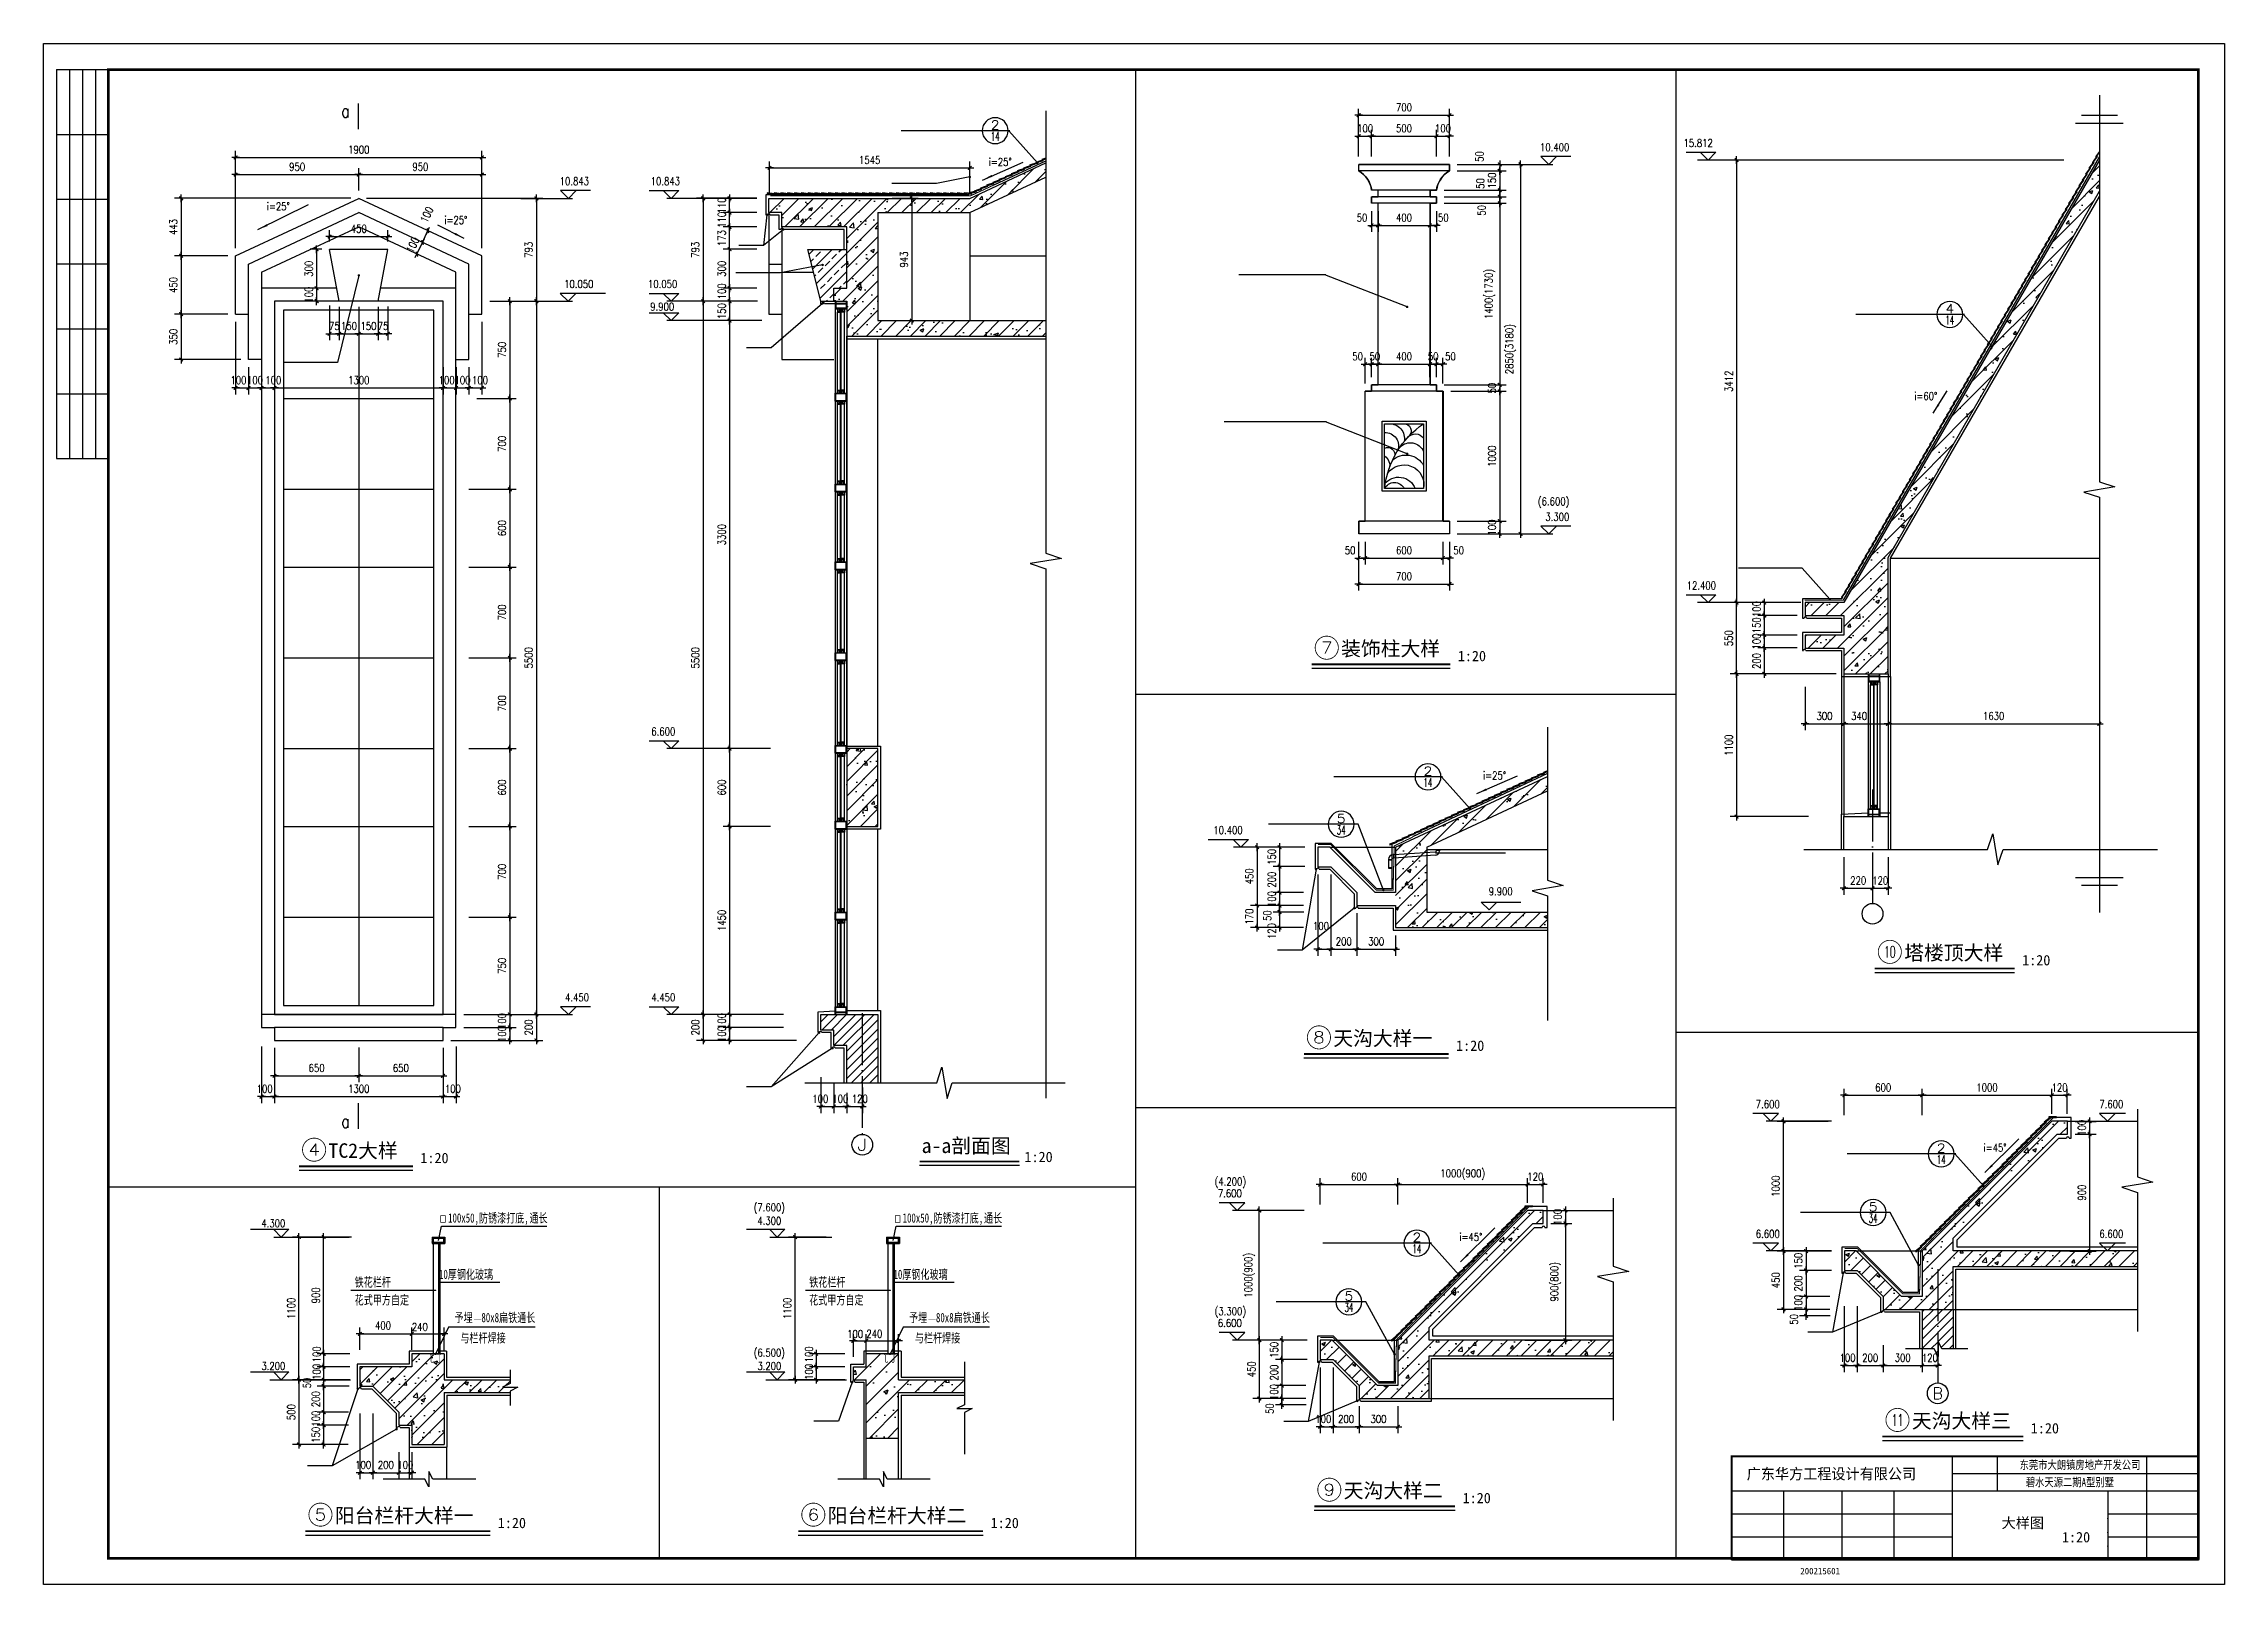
# Model space of a CAD drawing. Extents: x 12400 to 217743, y 90685 to 209848.
# Drawn here: x 98207 to 115027, y 179641 to 191521 of the extents above; entities that cross this region are included whole.
import ezdxf
from ezdxf.enums import TextEntityAlignment as Align

# ---------------------------------------------------------------- set-up
doc = ezdxf.new("R2010")
doc.units = 0
doc.header["$LTSCALE"] = 200
doc.linetypes.add('CONTINOUS', pattern=[0])
doc.linetypes.add('DOTE', pattern=[2.42, 2, -0.2, 0.02, -0.2])
doc.layers.get('0').update_dxf_attribs({"linetype": 'CONTINUOUS'})
doc.layers.get('DEFPOINTS').update_dxf_attribs({"linetype": 'CONTINUOUS'})
for name, color, linetype in [('2', 2, 'CONTINUOUS'), ('4', 4, 'CONTINUOUS'), ('8', 8, 'CONTINUOUS'), ('ASHADE', 7, 'CONTINUOUS'), ('AXIS', 3, 'CONTINUOUS'), ('AXIS_TEXT', 7, 'CONTINUOUS'), ('DIM', 3, 'CONTINUOUS'), ('DOTE', 1, 'DOTE'), ('F1', 121, 'CONTINOUS'), ('HATCH', 8, 'CONTINUOUS'), ('LM', 143, 'CONTINUOUS'), ('LM-2', 5, 'CONTINUOUS'), ('LM-8', 8, 'CONTINUOUS'), ('PM-143', 143, 'CONTINUOUS'), ('PM-8', 8, 'CONTINUOUS'), ('PUB_DIM', 3, 'CONTINUOUS'), ('PUB_TITLE', 143, 'CONTINUOUS'), ('TEXT', 7, 'CONTINUOUS'), ('WALL', 4, 'CONTINUOUS'), ('柱添', 7, 'CONTINUOUS')]:
    doc.layers.add(name, color=color, linetype=linetype)
doc.styles.add('$1', font='SimSun.ttf')
doc.styles.add('-黑体', font='SIMHEI.TTF', dxfattribs={"width": 0.8})
doc.styles.add('2', font='SIMHEI.TTF')
doc.styles.add('COMP', font='complex', dxfattribs={"bigfont": 'hztxt'})
doc.styles.add('COMPLEX', font='COMPLEX')
doc.styles.add('DIM_FONT', font='SIMPLEX', dxfattribs={"width": 0.8})
doc.styles.add('华文楷书', font='', dxfattribs={"width": 0.7})
doc.styles.add('房间名称', font='SimSun.ttf', dxfattribs={"width": 0.7, "height": 360})
doc.styles.get('华文楷书').set_extended_font_data('STXingkai')
doc.dimstyles.new('AXIS20', dxfattribs={"dimscale": 0.2, "dimtxt": 300, "dimasz": 1, "dimexe": 250, "dimexo": 300, "dimgap": 150, "dimtad": 1, "dimdec": 0, "dimzin": 0, "dimdsep": 46, "dimtxsty": 'DIM_FONT', "dimblk": '_DIMX', "dimblk1": '_DIMX', "dimblk2": '_DIMX', "dimcen": 2.5, "dimse1": 1, "dimse2": 1, "dimclrt": 7, "dimadec": 0, "dimazin": 0, "dimtfac": 1, "dimtdec": 0, "dimtix": 1, "dimtmove": 2, "dimatfit": 3, "dimldrblk": '_DIMX', "dimfxl": 0, "dimtolj": 1, "dimtzin": 0, "dimarcsym": 0})
doc.dimstyles.new('DIMA20', dxfattribs={"dimscale": 0.2, "dimtxt": 300, "dimasz": 1, "dimexe": 250, "dimexo": 300, "dimgap": 150, "dimtad": 1, "dimdec": 0, "dimzin": 0, "dimdsep": 46, "dimtxsty": 'DIM_FONT', "dimblk": '_DIMX', "dimblk1": '_DIMX', "dimblk2": '_DIMX', "dimcen": 2.5, "dimse1": 1, "dimclrt": 7, "dimadec": 0, "dimazin": 0, "dimtfac": 1, "dimtdec": 0, "dimtix": 1, "dimtmove": 2, "dimatfit": 3, "dimldrblk": '_DIMX', "dimfxl": 0, "dimtolj": 1, "dimtzin": 0, "dimarcsym": 0})
doc.dimstyles.new('DIMB20', dxfattribs={"dimscale": 0.2, "dimtxt": 300, "dimasz": 1, "dimexe": 250, "dimexo": 300, "dimgap": 150, "dimtad": 1, "dimdec": 0, "dimzin": 0, "dimdsep": 46, "dimtxsty": 'DIM_FONT', "dimblk": '_DIMX', "dimblk1": '_DIMX', "dimblk2": '_DIMX', "dimcen": 2.5, "dimse2": 1, "dimclrt": 7, "dimadec": 0, "dimazin": 0, "dimtfac": 1, "dimtdec": 0, "dimtix": 1, "dimtmove": 2, "dimatfit": 3, "dimldrblk": '_DIMX', "dimfxl": 0, "dimtolj": 1, "dimtzin": 0, "dimarcsym": 0})
doc.dimstyles.new('DIMN150', dxfattribs={"dimscale": 1.5, "dimtxt": 300, "dimasz": 1, "dimexe": 250, "dimexo": 0, "dimgap": 150, "dimtad": 1, "dimdec": 0, "dimzin": 0, "dimdsep": 46, "dimtxsty": 'DIM_FONT', "dimblk": '_DIMX', "dimblk1": '_DIMX', "dimblk2": '_DIMX', "dimsah": 1, "dimcen": 0, "dimclrt": 7, "dimadec": 0, "dimazin": 0, "dimtfac": 1, "dimtdec": 0, "dimtix": 1, "dimtmove": 2, "dimatfit": 3, "dimldrblk": '_DIMX', "dimfxl": 0, "dimtolj": 1, "dimtzin": 0, "dimarcsym": 0})
doc.dimstyles.new('DIMN20', dxfattribs={"dimscale": 0.2, "dimtxt": 300, "dimasz": 1, "dimexe": 250, "dimexo": 300, "dimgap": 150, "dimtad": 1, "dimdec": 0, "dimzin": 0, "dimdsep": 46, "dimtxsty": 'DIM_FONT', "dimblk": '_DIMX', "dimblk1": '_DIMX', "dimblk2": '_DIMX', "dimcen": 2.5, "dimclrt": 7, "dimadec": 0, "dimazin": 0, "dimtfac": 1, "dimtdec": 0, "dimtix": 1, "dimtmove": 2, "dimatfit": 3, "dimldrblk": '_DIMX', "dimfxl": 0, "dimtolj": 1, "dimtzin": 0, "dimarcsym": 0})
pattern_1 = [(45, (-98917.13, 179484.96), (-56.568542, 56.568542), []), (50, (-98917.13, 179484.96), (286.90407, -25.10085), [30, -330]), (355, (-98917.13, 179484.96), (-55.50053, 300.87685), [24, -264]), (100.4514, (-98893.22, 179482.87), (231.40375, 275.7758), [25.49608, -280.45684]), (46.1842, (-98917.13, 179564.96), (426.8964, -66.2076), [45, -495]), (96.6356, (-98881.55, 179559.44), (373.8651, 389.64715), [38.2441, -420.6852]), (351.1842, (-98917.13, 179564.96), (373.8648, 389.6474), [36, -396]), (21, (-98877.13, 179544.96), (238.76282, -161.04756), [30, -330]), (326, (-98877.13, 179544.96), (97.32613, 290.06), [24, -264]), (71.4514, (-98857.23, 179531.54), (336.08905, 129.0122), [25.49608, -280.45684]), (37.5, (-98917.13, 179484.96), (4.86394, 133.15754), [0, -260.8, 0, -268, 0, -265]), (7.5, (-98917.13, 179484.96), (105.227815, 157.76468), [0, -152.8, 0, -254.8, 0, -101]), (327.5, (-99006.33, 179484.96), (213.528974, -9.02195), [0, -100, 0, -312, 0, -414]), (317.5, (-99046.33, 179484.96), (233.27447, 40.042), [0, -130, 0, -207.2, 0, -294])]

msp = doc.modelspace()

# ---------------------------------------------------------------- texts
at = {"layer": 'PUB_DIM', "style": 'DIM_FONT', "width": 0.8}
for s, height, p in [('a', 100, (100535.334, 191001.034)), ('a', 100, (100535.334, 183211.256)), ('(7.600)', 59.434, (103804.782, 182543.008)), ('4.300', 59.434, (99979.229, 182424.386)), ('4.300', 59.434, (103804.782, 182443.908)), ('3.200', 59.434, (99979.229, 181324.386)), ('(6.500)', 59.434, (103804.782, 181423.485)), ('3.200', 59.434, (103804.782, 181324.386))]:
    msp.add_text(s, height=height, dxfattribs=at).set_placement(p, align=Align.MIDDLE)
for s, p in [('10.400', (109975.436, 190691.87)), ('15.812', (111081.795, 190724.874)), ('i=25%%d', (105673.785, 190578.943)), ('10.843', (102414.295, 190429.951)), ('10.843', (103115.858, 190429.951)), ('i=25%%d', (100106.1, 190235.72)), ('i=25%%d', (101474.962, 190130.011)), ('10.050', (102448.076, 189636.959)), ('10.050', (103094.759, 189636.959)), ('9.900', (103071.111, 189462.821)), ('i=60%%d', (112812.645, 188772.915)), ('(6.600)', (109975.436, 187960.722)), ('3.300', (109975.436, 187841.87)), ('12.400', (111106.594, 187312.734)), ('6.600', (103079.287, 186186.959)), ('i=25%%d', (109486.42, 185847.648)), ('10.400', (107455.655, 185426.6)), ('9.900', (109537.971, 184953.775)), ('4.450', (102414.295, 184136.959)), ('4.450', (103079.287, 184136.959)), ('7.600', (111598.119, 183313.445)), ('7.600', (114248.241, 183313.445)), ('i=45%%d', (113346.857, 182977.665)), ('(4.200)', (107481.92, 182716.8)), ('7.600', (107449.069, 182625.596)), ('i=45%%d', (109303.808, 182289.816)), ('6.600', (111598.119, 182313.445)), ('6.600', (114248.241, 182313.445)), ('(3.300)', (107481.92, 181716.8)), ('6.600', (107449.069, 181625.596))]:
    msp.add_text(s, height=60, dxfattribs=at).set_placement(p, align=Align.RIGHT)
at = {"layer": 'PUB_TITLE', "style": '2'}
for s, height, p in [('装饰柱大样', 112, (108214.891, 186800.199)), ('1:20', 80, (109114.68, 186759.123)), ('塔楼顶大样', 112, (112557.915, 184455.043)), ('1:20', 80, (113467.396, 184413.966)), ('天沟大样一', 112, (108154.58, 183795.621)), ('1:20', 80, (109101.365, 183754.545)), ('TC2大样', 112, (100404.342, 182929.687)), ('a-a剖面图', 112, (104979.221, 182967.078)), ('1:20', 80, (101113.065, 182888.61)), ('1:20', 80, (105772.334, 182896.996)), ('天沟大样三', 112, (112616.91, 180845.878)), ('1:20', 80, (113533.937, 180804.802)), ('天沟大样二', 112, (108234.682, 180307.938)), ('1:20', 80, (109151.709, 180266.862)), ('阳台栏杆大样一', 112, (100453.381, 180115.649)), ('1:20', 80, (101710.08, 180074.573)), ('阳台栏杆大样二', 112, (104254.803, 180115.649)), ('1:20', 80, (105511.502, 180074.573)), ('大样图', 80, (113309.017, 180075.076)), ('1:20', 80, (113774.25, 179964.994))]:
    msp.add_text(s, height=height, dxfattribs=at).set_placement(p)
at = {"layer": 'PUB_TITLE'}
for s, height, style, width, p in [('广东华方工程设计有限公司', 84, '华文楷书', 0.95, (111343.306, 180451.022)), ('东莞市大朗镇房地产开发公司', 64, '-黑体', 0.8, (113447.907, 180529.889)), ('碧水天源二期A型别墅', 64, '-黑体', 0.8, (113495.808, 180396.556))]:
    msp.add_text(s, height=height, dxfattribs=dict(at, style=style, width=width)).set_placement(p)
at = {"layer": 'PUB_TITLE', "style": '$1'}
msp.add_text('200215601', height=50, dxfattribs=at).set_placement((111909.523, 179718.458), align=Align.CENTER)
at = {"layer": 'TEXT', "style": '房间名称', "width": 0.7}
for s, height, p in [('100x50,防锈漆打底,', 71.32075, (101327.268, 182430.488)), ('通长', 71.3208, (101954.567, 182430.488)), ('100x50,防锈漆打底,', 71.32075, (104832.972, 182430.488)), ('通长', 71.3208, (105460.27, 182430.488)), ('铁花栏杆', 71.3208, (100606.269, 181935.955)), ('10厚钢化玻璃', 71.3208, (101256.907, 181996.053)), ('铁花栏杆', 71.3208, (104111.972, 181935.955)), ('10厚钢化玻璃', 71.3208, (104762.61, 181996.053)), ('花式甲方自定', 71.3208, (100606.269, 181798.452)), ('花式甲方自定', 71.3208, (104111.972, 181798.452)), ('予埋  80x8扁铁通长', 71.32075, (101376.479, 181662.454)), ('予埋  80x8扁铁通长', 71.32075, (104882.182, 181662.454)), ('与栏杆焊接', 71.3208, (101421.748, 181505.66)), ('与栏杆焊接', 71.3208, (104927.451, 181505.66))]:
    msp.add_text(s, height=height, dxfattribs=at).set_placement(p)

# ---------------------------------------------------------------- blocks, each defined once
blk = doc.blocks.new('_DIMX')
blk.add_line((-150, 0), (150, 0))
at = {"const_width": 50}
blk.add_lwpolyline([(-70, -70), (70, 70)], dxfattribs=at)
blk = doc.blocks.new('*D1972')
at = {"layer": 'DEFPOINTS', "color": 0}
for p in [(104552, 181519), (104453, 181335), (104552, 181335)]:
    blk.add_point(p, dxfattribs=at)
at = {"layer": 'PUB_DIM', "color": 0, "lineweight": -2}
for p, q in [((104453, 181395), (104453, 181569)), ((104454, 181519), (104552, 181519)), ((104552, 181395), (104552, 181569))]:
    blk.add_line(p, q, dxfattribs=at)
at = {"layer": 'PUB_DIM', "color": 0, "lineweight": -2, "xscale": 0.2, "yscale": 0.2, "zscale": 0.2, "rotation": 180}
blk.add_blockref('_DIMX', (104453, 181519), dxfattribs=at)
at = {"layer": 'PUB_DIM', "color": 0, "lineweight": -2, "xscale": 0.2, "yscale": 0.2, "zscale": 0.2}
blk.add_blockref('_DIMX', (104552, 181519), dxfattribs=at)
at = {"layer": 'PUB_DIM', "color": 7, "insert": (104466, 181571), "char_height": 60, "attachment_point": 5, "style": 'DIM_FONT'}
blk.add_mtext('\\A1;100', dxfattribs=at)
blk = doc.blocks.new('*D1973')
at = {"layer": 'DEFPOINTS', "color": 0}
for p in [(104003, 182319), (104304, 182319), (104304, 181219)]:
    blk.add_point(p, dxfattribs=at)
at = {"layer": 'PUB_DIM', "color": 0, "lineweight": -2}
for p, q in [((104244, 182319), (103953, 182319)), ((104003, 181219), (104003, 182319)), ((104244, 181219), (103953, 181219))]:
    blk.add_line(p, q, dxfattribs=at)
at = {"layer": 'PUB_DIM', "color": 0, "lineweight": -2, "xscale": 0.2, "yscale": 0.2, "zscale": 0.2}
for p, rotation in [((104003, 182319), 90), ((104003, 181219), 270)]:
    blk.add_blockref('_DIMX', p, dxfattribs=dict(at, rotation=rotation))
at = {"layer": 'PUB_DIM', "color": 7, "insert": (103943, 181769), "char_height": 60, "attachment_point": 5, "rotation": 90, "style": 'DIM_FONT'}
blk.add_mtext('\\A1;1100', dxfattribs=at)
blk = doc.blocks.new('*D1974')
at = {"layer": 'DEFPOINTS', "color": 0}
for p in [(104165, 181219), (104447, 181319), (104447, 181219)]:
    blk.add_point(p, dxfattribs=at)
at = {"layer": 'PUB_DIM', "color": 0, "lineweight": -2}
for p, q in [((104387, 181319), (104115, 181319)), ((104387, 181219), (104115, 181219)), ((104165, 181319), (104165, 181219))]:
    blk.add_line(p, q, dxfattribs=at)
at = {"layer": 'PUB_DIM', "color": 0, "lineweight": -2, "xscale": 0.2, "yscale": 0.2, "zscale": 0.2}
for p, rotation in [((104165, 181319), 90), ((104165, 181219), 270)]:
    blk.add_blockref('_DIMX', p, dxfattribs=dict(at, rotation=rotation))
at = {"layer": 'PUB_DIM', "color": 7, "insert": (104111, 181279), "char_height": 60, "attachment_point": 5, "rotation": 90, "style": 'DIM_FONT'}
blk.add_mtext('\\A1;100', dxfattribs=at)
blk = doc.blocks.new('*D1975')
at = {"layer": 'DEFPOINTS', "color": 0}
for p in [(104447, 181419), (104165, 181319), (104447, 181319)]:
    blk.add_point(p, dxfattribs=at)
at = {"layer": 'PUB_DIM', "color": 0, "lineweight": -2}
for p, q in [((104387, 181419), (104115, 181419)), ((104165, 181419), (104165, 181420)), ((104165, 181419), (104165, 181319)), ((104387, 181319), (104115, 181319)), ((104165, 181319), (104165, 181319))]:
    blk.add_line(p, q, dxfattribs=at)
at = {"layer": 'PUB_DIM', "color": 0, "lineweight": -2, "xscale": 0.2, "yscale": 0.2, "zscale": 0.2}
for p, rotation in [((104165, 181419), 270), ((104165, 181319), 90)]:
    blk.add_blockref('_DIMX', p, dxfattribs=dict(at, rotation=rotation))
at = {"layer": 'PUB_DIM', "color": 7, "insert": (104111, 181415), "char_height": 60, "attachment_point": 5, "rotation": 90, "style": 'DIM_FONT'}
blk.add_mtext('\\A1;100', dxfattribs=at)
blk = doc.blocks.new('*D1976')
at = {"layer": 'DEFPOINTS', "color": 0}
for p in [(104802, 181519), (104552, 181335), (104802, 181325)]:
    blk.add_point(p, dxfattribs=at)
at = {"layer": 'PUB_DIM', "color": 0, "lineweight": -2}
for p, q in [((104552, 181395), (104552, 181569)), ((104552, 181519), (104552, 181519)), ((104552, 181519), (104802, 181519)), ((104802, 181385), (104802, 181569)), ((104802, 181519), (104802, 181519))]:
    blk.add_line(p, q, dxfattribs=at)
at = {"layer": 'PUB_DIM', "color": 0, "lineweight": -2, "xscale": 0.2, "yscale": 0.2, "zscale": 0.2}
blk.add_blockref('_DIMX', (104552, 181519), dxfattribs=at)
at = {"layer": 'PUB_DIM', "color": 0, "lineweight": -2, "xscale": 0.2, "yscale": 0.2, "zscale": 0.2, "rotation": 180}
blk.add_blockref('_DIMX', (104802, 181519), dxfattribs=at)
at = {"layer": 'PUB_DIM', "color": 7, "insert": (104615, 181573), "char_height": 60, "attachment_point": 5, "style": 'DIM_FONT'}
blk.add_mtext('\\A1;240', dxfattribs=at)
blk = doc.blocks.new('柱')
for p, q in [((-350, 2850), (350, 2850)), ((-350, 2800), (-350, 2850)), ((-350, 2800), (350, 2800)), ((350, 2800), (350, 2850)), ((-250, 2650), (250, 2650)), ((-200, 2650), (-250, 2650)), ((-250, 2600), (250, 2600)), ((-250, 2550), (-250, 2600)), ((-250, 2600), (-200, 2600)), ((-250, 2550), (250, 2550)), ((-200, 2550), (-250, 2550)), ((-200, 2600), (-200, 2650)), ((-200, 1150), (-200, 2550)), ((200, 2600), (200, 2650)), ((200, 2650), (250, 2650)), ((250, 2600), (200, 2600)), ((200, 1150), (200, 2550)), ((200, 2550), (250, 2550)), ((250, 2550), (250, 2600)), ((-300, 1100), (300, 1100)), ((-300, 100), (-300, 1100)), ((-300, 1100), (-300, 1100)), ((-250, 1150), (250, 1150)), ((-250, 1100), (-250, 1150)), ((-250, 1150), (-200, 1150)), ((-250, 1100), (250, 1100)), ((250, 1150), (200, 1150)), ((250, 1100), (250, 1150)), ((300, 100), (300, 1100)), ((300, 1100), (300, 1100)), ((-350, 100), (350, 100)), ((-350, 100), (-350, 0)), ((-350, 0), (350, 0)), ((350, 100), (350, 0))]:
    blk.add_line(p, q)
blk.add_lwpolyline([(-170, 330), (170, 330), (170, 870), (-170, 870)], close=True)
for centre, start, end in [((-449, 2625), 7.0505, 60.3636), ((449, 2625), 119.6364, 172.9495)]:
    blk.add_arc(centre, 201, start, end)
at = {"layer": 'LM-8'}
blk.add_lwpolyline([(-150, 350), (150, 350), (150, 850), (-150, 850)], close=True, dxfattribs=at)
for centre, radius, start, end in [((-538, 277), 692, 6.0341, 55.8934), ((0, 795), 54.7, 89.5747, 222.5081), ((112, 735), 115, 86.5955, 190.686), ((-87, 693), 78.4, 41.2539, 143.4707), ((-48, 594), 110, 44.0236, 157.6051), ((144, 681), 101, 86.3754, 204.2188), ((1, 379), 154, 34.0699, 190.8408), ((-15, 456), 153, 46.9958, 152.0128), ((126, 614), 54, 64.0938, 197.1099), ((195, 529), 83.9, 122.7782, 195.7813), ((42, 301), 137, 37.6189, 158.8926), ((75, 315), 82.6, 24.7476, 155.2524)]:
    blk.add_arc(centre, radius, start, end, dxfattribs=at)
blk = doc.blocks.new('_ARROW')
blk.add_solid([(0, 0), (-1, 0.1), (-1, -0.1)])
blk = doc.blocks.new('*D2032')
at = {"layer": 'DEFPOINTS', "color": 0}
for p in [(107954, 181524), (107758, 181374), (107954, 181374)]:
    blk.add_point(p, dxfattribs=at)
at = {"layer": 'PUB_DIM', "color": 0, "lineweight": -2}
for p, q in [((107954, 181524), (107708, 181524)), ((107758, 181524), (107758, 181524)), ((107758, 181524), (107758, 181374)), ((107954, 181374), (107708, 181374)), ((107758, 181373), (107758, 181373))]:
    blk.add_line(p, q, dxfattribs=at)
at = {"layer": 'PUB_DIM', "color": 0, "lineweight": -2, "xscale": 0.2, "yscale": 0.2, "zscale": 0.2}
for p, rotation in [((107758, 181524), 270), ((107758, 181374), 90)]:
    blk.add_blockref('_DIMX', p, dxfattribs=dict(at, rotation=rotation))
at = {"layer": 'PUB_DIM', "color": 7, "insert": (107698, 181449), "char_height": 60, "attachment_point": 5, "rotation": 90, "style": 'DIM_FONT'}
blk.add_mtext('\\A1;150', dxfattribs=at)
blk = doc.blocks.new('*D2033')
at = {"layer": 'DEFPOINTS', "color": 0}
for p in [(107954, 181374), (107758, 181174), (107942, 181174)]:
    blk.add_point(p, dxfattribs=at)
at = {"layer": 'PUB_DIM', "color": 0, "lineweight": -2}
for p, q in [((107954, 181374), (107708, 181374)), ((107758, 181373), (107758, 181174)), ((107942, 181174), (107708, 181174))]:
    blk.add_line(p, q, dxfattribs=at)
at = {"layer": 'PUB_DIM', "color": 0, "lineweight": -2, "xscale": 0.2, "yscale": 0.2, "zscale": 0.2}
for p, rotation in [((107758, 181374), 90), ((107758, 181174), 270)]:
    blk.add_blockref('_DIMX', p, dxfattribs=dict(at, rotation=rotation))
at = {"layer": 'PUB_DIM', "color": 7, "insert": (107698, 181274), "char_height": 60, "attachment_point": 5, "rotation": 90, "style": 'DIM_FONT'}
blk.add_mtext('\\A1;200', dxfattribs=at)
blk = doc.blocks.new('*D2034')
at = {"layer": 'DEFPOINTS', "color": 0}
for p in [(107942, 181174), (107758, 181074), (107942, 181074)]:
    blk.add_point(p, dxfattribs=at)
at = {"layer": 'PUB_DIM', "color": 0, "lineweight": -2}
for p, q in [((107942, 181174), (107708, 181174)), ((107758, 181174), (107758, 181174)), ((107758, 181174), (107758, 181074)), ((107942, 181074), (107708, 181074)), ((107758, 181073), (107758, 181073))]:
    blk.add_line(p, q, dxfattribs=at)
at = {"layer": 'PUB_DIM', "color": 0, "lineweight": -2, "xscale": 0.2, "yscale": 0.2, "zscale": 0.2}
for p, rotation in [((107758, 181174), 270), ((107758, 181074), 90)]:
    blk.add_blockref('_DIMX', p, dxfattribs=dict(at, rotation=rotation))
at = {"layer": 'PUB_DIM', "color": 7, "insert": (107698, 181124), "char_height": 60, "attachment_point": 5, "rotation": 90, "style": 'DIM_FONT'}
blk.add_mtext('\\A1;100', dxfattribs=at)
blk = doc.blocks.new('*D2035')
at = {"layer": 'DEFPOINTS', "color": 0}
for p in [(107758, 181024), (107942, 181074), (107945, 181024)]:
    blk.add_point(p, dxfattribs=at)
at = {"layer": 'PUB_DIM', "color": 0, "lineweight": -2}
for p, q in [((107942, 181074), (107708, 181074)), ((107945, 181024), (107708, 181024)), ((107758, 181074), (107758, 181074)), ((107758, 181074), (107758, 181024)), ((107758, 181023), (107758, 181023))]:
    blk.add_line(p, q, dxfattribs=at)
at = {"layer": 'PUB_DIM', "color": 0, "lineweight": -2, "xscale": 0.2, "yscale": 0.2, "zscale": 0.2}
for p, rotation in [((107758, 181074), 270), ((107758, 181024), 90)]:
    blk.add_blockref('_DIMX', p, dxfattribs=dict(at, rotation=rotation))
at = {"layer": 'PUB_DIM', "color": 7, "insert": (107664, 180996), "char_height": 60, "attachment_point": 5, "rotation": 90, "style": 'DIM_FONT'}
blk.add_mtext('\\A1;50', dxfattribs=at)
blk = doc.blocks.new('*D2036')
at = {"layer": 'DEFPOINTS', "color": 0}
for p in [(108053, 181374), (108153, 181374), (108153, 180856)]:
    blk.add_point(p, dxfattribs=at)
at = {"layer": 'PUB_DIM', "color": 0, "lineweight": -2}
for p, q in [((108053, 181314), (108053, 180806)), ((108153, 181314), (108153, 180806)), ((108053, 180856), (108153, 180856))]:
    blk.add_line(p, q, dxfattribs=at)
at = {"layer": 'PUB_DIM', "color": 0, "lineweight": -2, "xscale": 0.2, "yscale": 0.2, "zscale": 0.2, "rotation": 180}
blk.add_blockref('_DIMX', (108053, 180856), dxfattribs=at)
at = {"layer": 'PUB_DIM', "color": 0, "lineweight": -2, "xscale": 0.2, "yscale": 0.2, "zscale": 0.2}
blk.add_blockref('_DIMX', (108153, 180856), dxfattribs=at)
at = {"layer": 'PUB_DIM', "color": 7, "insert": (108078, 180916), "char_height": 60, "attachment_point": 5, "style": 'DIM_FONT'}
blk.add_mtext('\\A1;100', dxfattribs=at)
blk = doc.blocks.new('*D2037')
at = {"layer": 'DEFPOINTS', "color": 0}
for p in [(108153, 181374), (108353, 181074), (108353, 180856)]:
    blk.add_point(p, dxfattribs=at)
at = {"layer": 'PUB_DIM', "color": 0, "lineweight": -2}
for p, q in [((108153, 181314), (108153, 180806)), ((108353, 181014), (108353, 180806)), ((108153, 180856), (108353, 180856))]:
    blk.add_line(p, q, dxfattribs=at)
at = {"layer": 'PUB_DIM', "color": 0, "lineweight": -2, "xscale": 0.2, "yscale": 0.2, "zscale": 0.2, "rotation": 180}
blk.add_blockref('_DIMX', (108153, 180856), dxfattribs=at)
at = {"layer": 'PUB_DIM', "color": 0, "lineweight": -2, "xscale": 0.2, "yscale": 0.2, "zscale": 0.2}
blk.add_blockref('_DIMX', (108353, 180856), dxfattribs=at)
at = {"layer": 'PUB_DIM', "color": 7, "insert": (108253, 180916), "char_height": 60, "attachment_point": 5, "style": 'DIM_FONT'}
blk.add_mtext('\\A1;200', dxfattribs=at)
blk = doc.blocks.new('*D2038')
at = {"layer": 'DEFPOINTS', "color": 0}
for p in [(108353, 181074), (108653, 181074), (108653, 180856)]:
    blk.add_point(p, dxfattribs=at)
at = {"layer": 'PUB_DIM', "color": 0, "lineweight": -2}
for p, q in [((108353, 181014), (108353, 180806)), ((108653, 181014), (108653, 180806)), ((108353, 180856), (108653, 180856))]:
    blk.add_line(p, q, dxfattribs=at)
at = {"layer": 'PUB_DIM', "color": 0, "lineweight": -2, "xscale": 0.2, "yscale": 0.2, "zscale": 0.2, "rotation": 180}
blk.add_blockref('_DIMX', (108353, 180856), dxfattribs=at)
at = {"layer": 'PUB_DIM', "color": 0, "lineweight": -2, "xscale": 0.2, "yscale": 0.2, "zscale": 0.2}
blk.add_blockref('_DIMX', (108653, 180856), dxfattribs=at)
at = {"layer": 'PUB_DIM', "color": 7, "insert": (108503, 180916), "char_height": 60, "attachment_point": 5, "style": 'DIM_FONT'}
blk.add_mtext('\\A1;300', dxfattribs=at)
blk = doc.blocks.new('*D2039')
at = {"layer": 'DEFPOINTS', "color": 0}
for p in [(107936, 181524), (107584, 181074), (107936, 181074)]:
    blk.add_point(p, dxfattribs=at)
at = {"layer": 'PUB_DIM', "color": 0, "lineweight": -2}
for p, q in [((107936, 181524), (107534, 181524)), ((107584, 181523), (107584, 181074)), ((107936, 181074), (107534, 181074))]:
    blk.add_line(p, q, dxfattribs=at)
at = {"layer": 'PUB_DIM', "color": 0, "lineweight": -2, "xscale": 0.2, "yscale": 0.2, "zscale": 0.2}
for p, rotation in [((107584, 181524), 90), ((107584, 181074), 270)]:
    blk.add_blockref('_DIMX', p, dxfattribs=dict(at, rotation=rotation))
at = {"layer": 'PUB_DIM', "color": 7, "insert": (107524, 181299), "char_height": 60, "attachment_point": 5, "rotation": 90, "style": 'DIM_FONT'}
blk.add_mtext('\\A1;450', dxfattribs=at)
blk = doc.blocks.new('*D2040')
at = {"layer": 'DEFPOINTS', "color": 0}
for p in [(107584, 182524), (107929, 182524), (107936, 181524)]:
    blk.add_point(p, dxfattribs=at)
at = {"layer": 'PUB_DIM', "color": 0, "lineweight": -2}
for p, q in [((107929, 182524), (107534, 182524)), ((107584, 181524), (107584, 182523)), ((107936, 181524), (107534, 181524))]:
    blk.add_line(p, q, dxfattribs=at)
at = {"layer": 'PUB_DIM', "color": 0, "lineweight": -2, "xscale": 0.2, "yscale": 0.2, "zscale": 0.2}
for p, rotation in [((107584, 182524), 90), ((107584, 181524), 270)]:
    blk.add_blockref('_DIMX', p, dxfattribs=dict(at, rotation=rotation))
at = {"layer": 'PUB_DIM', "color": 7, "insert": (107509, 182024), "char_height": 60, "attachment_point": 5, "rotation": 90, "style": 'DIM_FONT'}
blk.add_mtext('\\A1;1000(900)', dxfattribs=at)
blk = doc.blocks.new('*D2043')
at = {"layer": 'DEFPOINTS', "color": 0}
for p in [(108653, 182724), (108053, 182571), (108653, 182571)]:
    blk.add_point(p, dxfattribs=at)
at = {"layer": 'PUB_DIM', "color": 0, "lineweight": -2}
for p, q in [((108053, 182571), (108053, 182774)), ((108053, 182724), (108653, 182724)), ((108653, 182571), (108653, 182774))]:
    blk.add_line(p, q, dxfattribs=at)
at = {"layer": 'PUB_DIM', "color": 0, "lineweight": -2, "xscale": 0.2, "yscale": 0.2, "zscale": 0.2, "rotation": 180}
blk.add_blockref('_DIMX', (108053, 182724), dxfattribs=at)
at = {"layer": 'PUB_DIM', "color": 0, "lineweight": -2, "xscale": 0.2, "yscale": 0.2, "zscale": 0.2}
blk.add_blockref('_DIMX', (108653, 182724), dxfattribs=at)
at = {"layer": 'PUB_DIM', "color": 7, "insert": (108353, 182784), "char_height": 60, "attachment_point": 5, "style": 'DIM_FONT'}
blk.add_mtext('\\A1;600', dxfattribs=at)
blk = doc.blocks.new('*D2044')
at = {"layer": 'DEFPOINTS', "color": 0}
for p in [(109653, 182724), (108653, 182571), (109653, 182582)]:
    blk.add_point(p, dxfattribs=at)
at = {"layer": 'PUB_DIM', "color": 0, "lineweight": -2}
for p, q in [((108653, 182571), (108653, 182774)), ((108653, 182724), (109653, 182724)), ((109653, 182582), (109653, 182774))]:
    blk.add_line(p, q, dxfattribs=at)
at = {"layer": 'PUB_DIM', "color": 0, "lineweight": -2, "xscale": 0.2, "yscale": 0.2, "zscale": 0.2, "rotation": 180}
blk.add_blockref('_DIMX', (108653, 182724), dxfattribs=at)
at = {"layer": 'PUB_DIM', "color": 0, "lineweight": -2, "xscale": 0.2, "yscale": 0.2, "zscale": 0.2}
blk.add_blockref('_DIMX', (109653, 182724), dxfattribs=at)
at = {"layer": 'PUB_DIM', "color": 7, "insert": (109153, 182800), "char_height": 60, "attachment_point": 5, "style": 'DIM_FONT'}
blk.add_mtext('\\A1;1000(900)', dxfattribs=at)
blk = doc.blocks.new('*D2045')
at = {"layer": 'DEFPOINTS', "color": 0}
for p in [(109773, 182724), (109653, 182582), (109773, 182582)]:
    blk.add_point(p, dxfattribs=at)
at = {"layer": 'PUB_DIM', "color": 0, "lineweight": -2}
for p, q in [((109653, 182582), (109653, 182774)), ((109653, 182724), (109653, 182724)), ((109653, 182724), (109773, 182724)), ((109773, 182582), (109773, 182774)), ((109773, 182724), (109773, 182724))]:
    blk.add_line(p, q, dxfattribs=at)
at = {"layer": 'PUB_DIM', "color": 0, "lineweight": -2, "xscale": 0.2, "yscale": 0.2, "zscale": 0.2}
blk.add_blockref('_DIMX', (109653, 182724), dxfattribs=at)
at = {"layer": 'PUB_DIM', "color": 0, "lineweight": -2, "xscale": 0.2, "yscale": 0.2, "zscale": 0.2, "rotation": 180}
blk.add_blockref('_DIMX', (109773, 182724), dxfattribs=at)
at = {"layer": 'PUB_DIM', "color": 7, "insert": (109713, 182784), "char_height": 60, "attachment_point": 5, "style": 'DIM_FONT'}
blk.add_mtext('\\A1;120', dxfattribs=at)
blk = doc.blocks.new('*D2046')
at = {"layer": 'DEFPOINTS', "color": 0}
for p in [(109773, 182524), (109773, 182424), (109945, 182424)]:
    blk.add_point(p, dxfattribs=at)
at = {"layer": 'PUB_DIM', "color": 0, "lineweight": -2}
for p, q in [((109833, 182524), (109995, 182524)), ((109945, 182524), (109945, 182524)), ((109945, 182524), (109945, 182424)), ((109833, 182424), (109995, 182424)), ((109945, 182423), (109945, 182423))]:
    blk.add_line(p, q, dxfattribs=at)
at = {"layer": 'PUB_DIM', "color": 0, "lineweight": -2, "xscale": 0.2, "yscale": 0.2, "zscale": 0.2}
for p, rotation in [((109945, 182524), 270), ((109945, 182424), 90)]:
    blk.add_blockref('_DIMX', p, dxfattribs=dict(at, rotation=rotation))
at = {"layer": 'PUB_DIM', "color": 7, "insert": (109885, 182474), "char_height": 60, "attachment_point": 5, "rotation": 90, "style": 'DIM_FONT'}
blk.add_mtext('\\A1;100', dxfattribs=at)
blk = doc.blocks.new('*D2047')
at = {"layer": 'DEFPOINTS', "color": 0}
for p in [(109773, 182424), (109732, 181524), (109945, 181524)]:
    blk.add_point(p, dxfattribs=at)
at = {"layer": 'PUB_DIM', "color": 0, "lineweight": -2}
for p, q in [((109833, 182424), (109995, 182424)), ((109945, 182423), (109945, 181524)), ((109792, 181524), (109995, 181524))]:
    blk.add_line(p, q, dxfattribs=at)
at = {"layer": 'PUB_DIM', "color": 0, "lineweight": -2, "xscale": 0.2, "yscale": 0.2, "zscale": 0.2}
for p, rotation in [((109945, 182424), 90), ((109945, 181524), 270)]:
    blk.add_blockref('_DIMX', p, dxfattribs=dict(at, rotation=rotation))
at = {"layer": 'PUB_DIM', "color": 7, "insert": (109870, 181974), "char_height": 60, "attachment_point": 5, "rotation": 90, "style": 'DIM_FONT'}
blk.add_mtext('\\A1;900(800)', dxfattribs=at)
blk = doc.blocks.new('*D2048')
at = {"layer": 'DEFPOINTS', "color": 0}
for p in [(101047, 181572), (100647, 181388), (101047, 181388)]:
    blk.add_point(p, dxfattribs=at)
at = {"layer": 'PUB_DIM', "color": 0, "lineweight": -2}
for p, q in [((100647, 181448), (100647, 181622)), ((100647, 181572), (101046, 181572)), ((101047, 181448), (101047, 181622))]:
    blk.add_line(p, q, dxfattribs=at)
at = {"layer": 'PUB_DIM', "color": 0, "lineweight": -2, "xscale": 0.2, "yscale": 0.2, "zscale": 0.2, "rotation": 180}
blk.add_blockref('_DIMX', (100647, 181572), dxfattribs=at)
at = {"layer": 'PUB_DIM', "color": 0, "lineweight": -2, "xscale": 0.2, "yscale": 0.2, "zscale": 0.2}
blk.add_blockref('_DIMX', (101047, 181572), dxfattribs=at)
at = {"layer": 'PUB_DIM', "color": 7, "insert": (100825, 181637), "char_height": 60, "attachment_point": 5, "style": 'DIM_FONT'}
blk.add_mtext('\\A1;400', dxfattribs=at)
blk = doc.blocks.new('*D2049')
at = {"layer": 'DEFPOINTS', "color": 0}
for p in [(100177, 182319), (100479, 182319), (100479, 181219)]:
    blk.add_point(p, dxfattribs=at)
at = {"layer": 'PUB_DIM', "color": 0, "lineweight": -2}
for p, q in [((100479, 182319), (100127, 182319)), ((100177, 181219), (100177, 182319)), ((100479, 181219), (100127, 181219))]:
    blk.add_line(p, q, dxfattribs=at)
at = {"layer": 'PUB_DIM', "color": 0, "lineweight": -2, "xscale": 0.2, "yscale": 0.2, "zscale": 0.2}
for p, rotation in [((100177, 182319), 90), ((100177, 181219), 270)]:
    blk.add_blockref('_DIMX', p, dxfattribs=dict(at, rotation=rotation))
at = {"layer": 'PUB_DIM', "color": 7, "insert": (100117, 181769), "char_height": 60, "attachment_point": 5, "rotation": 90, "style": 'DIM_FONT'}
blk.add_mtext('\\A1;1100', dxfattribs=at)
blk = doc.blocks.new('*D2050')
at = {"layer": 'DEFPOINTS', "color": 0}
for p in [(100367, 181219), (100569, 181319), (100569, 181219)]:
    blk.add_point(p, dxfattribs=at)
at = {"layer": 'PUB_DIM', "color": 0, "lineweight": -2}
for p, q in [((100569, 181319), (100317, 181319)), ((100569, 181219), (100317, 181219)), ((100367, 181319), (100367, 181219))]:
    blk.add_line(p, q, dxfattribs=at)
at = {"layer": 'PUB_DIM', "color": 0, "lineweight": -2, "xscale": 0.2, "yscale": 0.2, "zscale": 0.2}
for p, rotation in [((100367, 181319), 90), ((100367, 181219), 270)]:
    blk.add_blockref('_DIMX', p, dxfattribs=dict(at, rotation=rotation))
at = {"layer": 'PUB_DIM', "color": 7, "insert": (100313, 181279), "char_height": 60, "attachment_point": 5, "rotation": 90, "style": 'DIM_FONT'}
blk.add_mtext('\\A1;100', dxfattribs=at)
blk = doc.blocks.new('*D2051')
at = {"layer": 'DEFPOINTS', "color": 0}
for p in [(100569, 181419), (100367, 181319), (100569, 181319)]:
    blk.add_point(p, dxfattribs=at)
at = {"layer": 'PUB_DIM', "color": 0, "lineweight": -2}
for p, q in [((100569, 181419), (100317, 181419)), ((100367, 181419), (100367, 181420)), ((100367, 181419), (100367, 181319)), ((100569, 181319), (100317, 181319)), ((100367, 181319), (100367, 181319))]:
    blk.add_line(p, q, dxfattribs=at)
at = {"layer": 'PUB_DIM', "color": 0, "lineweight": -2, "xscale": 0.2, "yscale": 0.2, "zscale": 0.2}
for p, rotation in [((100367, 181419), 270), ((100367, 181319), 90)]:
    blk.add_blockref('_DIMX', p, dxfattribs=dict(at, rotation=rotation))
at = {"layer": 'PUB_DIM', "color": 7, "insert": (100313, 181415), "char_height": 60, "attachment_point": 5, "rotation": 90, "style": 'DIM_FONT'}
blk.add_mtext('\\A1;100', dxfattribs=at)
blk = doc.blocks.new('*D2052')
at = {"layer": 'DEFPOINTS', "color": 0}
for p in [(101296, 181572), (101047, 181388), (101296, 181378)]:
    blk.add_point(p, dxfattribs=at)
at = {"layer": 'PUB_DIM', "color": 0, "lineweight": -2}
for p, q in [((101046, 181572), (101046, 181572)), ((101047, 181448), (101047, 181622)), ((101047, 181572), (101296, 181572)), ((101296, 181438), (101296, 181622)), ((101297, 181572), (101297, 181572))]:
    blk.add_line(p, q, dxfattribs=at)
at = {"layer": 'PUB_DIM', "color": 0, "lineweight": -2, "xscale": 0.2, "yscale": 0.2, "zscale": 0.2}
blk.add_blockref('_DIMX', (101047, 181572), dxfattribs=at)
at = {"layer": 'PUB_DIM', "color": 0, "lineweight": -2, "xscale": 0.2, "yscale": 0.2, "zscale": 0.2, "rotation": 180}
blk.add_blockref('_DIMX', (101296, 181572), dxfattribs=at)
at = {"layer": 'PUB_DIM', "color": 7, "insert": (101109, 181626), "char_height": 60, "attachment_point": 5, "style": 'DIM_FONT'}
blk.add_mtext('\\A1;240', dxfattribs=at)
blk = doc.blocks.new('*D2053')
at = {"layer": 'DEFPOINTS', "color": 0}
for p in [(100367, 181169), (100564, 181169), (100569, 181219)]:
    blk.add_point(p, dxfattribs=at)
at = {"layer": 'PUB_DIM', "color": 0, "lineweight": -2}
for p, q in [((100569, 181219), (100317, 181219)), ((100564, 181169), (100317, 181169)), ((100367, 181219), (100367, 181220)), ((100367, 181219), (100367, 181169)), ((100367, 181169), (100367, 181169))]:
    blk.add_line(p, q, dxfattribs=at)
at = {"layer": 'PUB_DIM', "color": 0, "lineweight": -2, "xscale": 0.2, "yscale": 0.2, "zscale": 0.2}
for p, rotation in [((100367, 181219), 270), ((100367, 181169), 90)]:
    blk.add_blockref('_DIMX', p, dxfattribs=dict(at, rotation=rotation))
at = {"layer": 'PUB_DIM', "color": 7, "insert": (100239, 181194), "char_height": 60, "attachment_point": 5, "rotation": 90, "style": 'DIM_FONT'}
blk.add_mtext('\\A1;50', dxfattribs=at)
blk = doc.blocks.new('*D2054')
at = {"layer": 'DEFPOINTS', "color": 0}
for p in [(100564, 181169), (100367, 180969), (100560, 180969)]:
    blk.add_point(p, dxfattribs=at)
at = {"layer": 'PUB_DIM', "color": 0, "lineweight": -2}
for p, q in [((100564, 181169), (100317, 181169)), ((100367, 181169), (100367, 180969)), ((100560, 180969), (100317, 180969))]:
    blk.add_line(p, q, dxfattribs=at)
at = {"layer": 'PUB_DIM', "color": 0, "lineweight": -2, "xscale": 0.2, "yscale": 0.2, "zscale": 0.2}
for p, rotation in [((100367, 181169), 90), ((100367, 180969), 270)]:
    blk.add_blockref('_DIMX', p, dxfattribs=dict(at, rotation=rotation))
at = {"layer": 'PUB_DIM', "color": 7, "insert": (100307, 181069), "char_height": 60, "attachment_point": 5, "rotation": 90, "style": 'DIM_FONT'}
blk.add_mtext('\\A1;200', dxfattribs=at)
blk = doc.blocks.new('*D2055')
at = {"layer": 'DEFPOINTS', "color": 0}
for p in [(100367, 180869), (100560, 180969), (100560, 180869)]:
    blk.add_point(p, dxfattribs=at)
at = {"layer": 'PUB_DIM', "color": 0, "lineweight": -2}
for p, q in [((100560, 180969), (100317, 180969)), ((100560, 180869), (100317, 180869)), ((100367, 180969), (100367, 180970)), ((100367, 180969), (100367, 180869)), ((100367, 180869), (100367, 180869))]:
    blk.add_line(p, q, dxfattribs=at)
at = {"layer": 'PUB_DIM', "color": 0, "lineweight": -2, "xscale": 0.2, "yscale": 0.2, "zscale": 0.2}
for p, rotation in [((100367, 180969), 270), ((100367, 180869), 90)]:
    blk.add_blockref('_DIMX', p, dxfattribs=dict(at, rotation=rotation))
at = {"layer": 'PUB_DIM', "color": 7, "insert": (100307, 180919), "char_height": 60, "attachment_point": 5, "rotation": 90, "style": 'DIM_FONT'}
blk.add_mtext('\\A1;100', dxfattribs=at)
blk = doc.blocks.new('*D2056')
at = {"layer": 'DEFPOINTS', "color": 0}
for p in [(100560, 180869), (100367, 180719), (100557, 180719)]:
    blk.add_point(p, dxfattribs=at)
at = {"layer": 'PUB_DIM', "color": 0, "lineweight": -2}
for p, q in [((100560, 180869), (100317, 180869)), ((100367, 180869), (100367, 180870)), ((100367, 180869), (100367, 180719)), ((100557, 180719), (100317, 180719)), ((100367, 180719), (100367, 180719))]:
    blk.add_line(p, q, dxfattribs=at)
at = {"layer": 'PUB_DIM', "color": 0, "lineweight": -2, "xscale": 0.2, "yscale": 0.2, "zscale": 0.2}
for p, rotation in [((100367, 180869), 270), ((100367, 180719), 90)]:
    blk.add_blockref('_DIMX', p, dxfattribs=dict(at, rotation=rotation))
at = {"layer": 'PUB_DIM', "color": 7, "insert": (100307, 180794), "char_height": 60, "attachment_point": 5, "rotation": 90, "style": 'DIM_FONT'}
blk.add_mtext('\\A1;150', dxfattribs=at)
blk = doc.blocks.new('*D2057')
at = {"layer": 'DEFPOINTS', "color": 0}
for p in [(100479, 181219), (100177, 180719), (100557, 180719)]:
    blk.add_point(p, dxfattribs=at)
at = {"layer": 'PUB_DIM', "color": 0, "lineweight": -2}
for p, q in [((100479, 181219), (100127, 181219)), ((100177, 181219), (100177, 180719)), ((100557, 180719), (100127, 180719))]:
    blk.add_line(p, q, dxfattribs=at)
at = {"layer": 'PUB_DIM', "color": 0, "lineweight": -2, "xscale": 0.2, "yscale": 0.2, "zscale": 0.2}
for p, rotation in [((100177, 181219), 90), ((100177, 180719), 270)]:
    blk.add_blockref('_DIMX', p, dxfattribs=dict(at, rotation=rotation))
at = {"layer": 'PUB_DIM', "color": 7, "insert": (100117, 180969), "char_height": 60, "attachment_point": 5, "rotation": 90, "style": 'DIM_FONT'}
blk.add_mtext('\\A1;500', dxfattribs=at)
blk = doc.blocks.new('*D2058')
at = {"layer": 'DEFPOINTS', "color": 0}
for p in [(100367, 182319), (100583, 182319), (100569, 181419)]:
    blk.add_point(p, dxfattribs=at)
at = {"layer": 'PUB_DIM', "color": 0, "lineweight": -2}
for p, q in [((100583, 182319), (100317, 182319)), ((100367, 181419), (100367, 182319)), ((100569, 181419), (100317, 181419))]:
    blk.add_line(p, q, dxfattribs=at)
at = {"layer": 'PUB_DIM', "color": 0, "lineweight": -2, "xscale": 0.2, "yscale": 0.2, "zscale": 0.2}
for p, rotation in [((100367, 182319), 90), ((100367, 181419), 270)]:
    blk.add_blockref('_DIMX', p, dxfattribs=dict(at, rotation=rotation))
at = {"layer": 'PUB_DIM', "color": 7, "insert": (100307, 181869), "char_height": 60, "attachment_point": 5, "rotation": 90, "style": 'DIM_FONT'}
blk.add_mtext('\\A1;900', dxfattribs=at)
blk = doc.blocks.new('*D2059')
at = {"layer": 'DEFPOINTS', "color": 0}
for p in [(100647, 181019), (100747, 181019), (100747, 180502)]:
    blk.add_point(p, dxfattribs=at)
at = {"layer": 'PUB_DIM', "color": 0, "lineweight": -2}
for p, q in [((100647, 180959), (100647, 180452)), ((100747, 180959), (100747, 180452)), ((100647, 180502), (100746, 180502))]:
    blk.add_line(p, q, dxfattribs=at)
at = {"layer": 'PUB_DIM', "color": 0, "lineweight": -2, "xscale": 0.2, "yscale": 0.2, "zscale": 0.2, "rotation": 180}
blk.add_blockref('_DIMX', (100647, 180502), dxfattribs=at)
at = {"layer": 'PUB_DIM', "color": 0, "lineweight": -2, "xscale": 0.2, "yscale": 0.2, "zscale": 0.2}
blk.add_blockref('_DIMX', (100747, 180502), dxfattribs=at)
at = {"layer": 'PUB_DIM', "color": 7, "insert": (100672, 180562), "char_height": 60, "attachment_point": 5, "style": 'DIM_FONT'}
blk.add_mtext('\\A1;100', dxfattribs=at)
blk = doc.blocks.new('*D2060')
at = {"layer": 'DEFPOINTS', "color": 0}
for p in [(100747, 181019), (100947, 180719), (100947, 180502)]:
    blk.add_point(p, dxfattribs=at)
at = {"layer": 'PUB_DIM', "color": 0, "lineweight": -2}
for p, q in [((100747, 180959), (100747, 180452)), ((100947, 180659), (100947, 180452)), ((100747, 180502), (100946, 180502))]:
    blk.add_line(p, q, dxfattribs=at)
at = {"layer": 'PUB_DIM', "color": 0, "lineweight": -2, "xscale": 0.2, "yscale": 0.2, "zscale": 0.2, "rotation": 180}
blk.add_blockref('_DIMX', (100747, 180502), dxfattribs=at)
at = {"layer": 'PUB_DIM', "color": 0, "lineweight": -2, "xscale": 0.2, "yscale": 0.2, "zscale": 0.2}
blk.add_blockref('_DIMX', (100947, 180502), dxfattribs=at)
at = {"layer": 'PUB_DIM', "color": 7, "insert": (100847, 180562), "char_height": 60, "attachment_point": 5, "style": 'DIM_FONT'}
blk.add_mtext('\\A1;200', dxfattribs=at)
blk = doc.blocks.new('*D2061')
at = {"layer": 'DEFPOINTS', "color": 0}
for p in [(100947, 180719), (101047, 180719), (101047, 180502)]:
    blk.add_point(p, dxfattribs=at)
at = {"layer": 'PUB_DIM', "color": 0, "lineweight": -2}
for p, q in [((100947, 180659), (100947, 180452)), ((101047, 180659), (101047, 180452)), ((100946, 180502), (100946, 180502)), ((100947, 180502), (101047, 180502)), ((101047, 180502), (101047, 180502))]:
    blk.add_line(p, q, dxfattribs=at)
at = {"layer": 'PUB_DIM', "color": 0, "lineweight": -2, "xscale": 0.2, "yscale": 0.2, "zscale": 0.2}
blk.add_blockref('_DIMX', (100947, 180502), dxfattribs=at)
at = {"layer": 'PUB_DIM', "color": 0, "lineweight": -2, "xscale": 0.2, "yscale": 0.2, "zscale": 0.2, "rotation": 180}
blk.add_blockref('_DIMX', (101047, 180502), dxfattribs=at)
at = {"layer": 'PUB_DIM', "color": 7, "insert": (100997, 180562), "char_height": 60, "attachment_point": 5, "style": 'DIM_FONT'}
blk.add_mtext('\\A1;100', dxfattribs=at)
blk = doc.blocks.new('*D2062')
at = {"layer": 'DEFPOINTS', "color": 0}
for p in [(109051, 190590), (109051, 190540), (109438, 190540)]:
    blk.add_point(p, dxfattribs=at)
at = {"layer": 'PUB_DIM', "color": 0, "lineweight": -2}
for p, q in [((109111, 190590), (109488, 190590)), ((109438, 190590), (109438, 190590)), ((109438, 190590), (109438, 190540)), ((109111, 190540), (109488, 190540)), ((109438, 190540), (109438, 190539))]:
    blk.add_line(p, q, dxfattribs=at)
at = {"layer": 'PUB_DIM', "color": 0, "lineweight": -2, "xscale": 0.2, "yscale": 0.2, "zscale": 0.2}
for p, rotation in [((109438, 190590), 270), ((109438, 190540), 90)]:
    blk.add_blockref('_DIMX', p, dxfattribs=dict(at, rotation=rotation))
at = {"layer": 'PUB_DIM', "color": 7, "insert": (109282, 190650), "char_height": 60, "attachment_point": 5, "rotation": 90, "style": 'DIM_FONT'}
blk.add_mtext('\\A1;50', dxfattribs=at)
blk = doc.blocks.new('*D2063')
at = {"layer": 'DEFPOINTS', "color": 0}
for p in [(109051, 190540), (108950, 190390), (109438, 190390)]:
    blk.add_point(p, dxfattribs=at)
at = {"layer": 'PUB_DIM', "color": 0, "lineweight": -2}
for p, q in [((109111, 190540), (109488, 190540)), ((109438, 190540), (109438, 190540)), ((109438, 190540), (109438, 190390)), ((109010, 190390), (109488, 190390)), ((109438, 190390), (109438, 190389))]:
    blk.add_line(p, q, dxfattribs=at)
at = {"layer": 'PUB_DIM', "color": 0, "lineweight": -2, "xscale": 0.2, "yscale": 0.2, "zscale": 0.2}
for p, rotation in [((109438, 190540), 270), ((109438, 190390), 90)]:
    blk.add_blockref('_DIMX', p, dxfattribs=dict(at, rotation=rotation))
at = {"layer": 'PUB_DIM', "color": 7, "insert": (109378, 190465), "char_height": 60, "attachment_point": 5, "rotation": 90, "style": 'DIM_FONT'}
blk.add_mtext('\\A1;150', dxfattribs=at)
blk = doc.blocks.new('*D2064')
at = {"layer": 'DEFPOINTS', "color": 0}
for p in [(108950, 190390), (108950, 190340), (109438, 190340)]:
    blk.add_point(p, dxfattribs=at)
at = {"layer": 'PUB_DIM', "color": 0, "lineweight": -2}
for p, q in [((109010, 190390), (109488, 190390)), ((109010, 190340), (109488, 190340)), ((109438, 190390), (109438, 190390)), ((109438, 190390), (109438, 190340)), ((109438, 190340), (109438, 190339))]:
    blk.add_line(p, q, dxfattribs=at)
at = {"layer": 'PUB_DIM', "color": 0, "lineweight": -2, "xscale": 0.2, "yscale": 0.2, "zscale": 0.2}
for p, rotation in [((109438, 190390), 270), ((109438, 190340), 90)]:
    blk.add_blockref('_DIMX', p, dxfattribs=dict(at, rotation=rotation))
at = {"layer": 'PUB_DIM', "color": 7, "insert": (109288, 190442), "char_height": 60, "attachment_point": 5, "rotation": 90, "style": 'DIM_FONT'}
blk.add_mtext('\\A1;50', dxfattribs=at)
blk = doc.blocks.new('*D2065')
at = {"layer": 'DEFPOINTS', "color": 0}
for p in [(108950, 190340), (108950, 190290), (109438, 190290)]:
    blk.add_point(p, dxfattribs=at)
at = {"layer": 'PUB_DIM', "color": 0, "lineweight": -2}
for p, q in [((109010, 190340), (109488, 190340)), ((109010, 190290), (109488, 190290)), ((109438, 190340), (109438, 190340)), ((109438, 190340), (109438, 190290)), ((109438, 190290), (109438, 190289))]:
    blk.add_line(p, q, dxfattribs=at)
at = {"layer": 'PUB_DIM', "color": 0, "lineweight": -2, "xscale": 0.2, "yscale": 0.2, "zscale": 0.2}
for p, rotation in [((109438, 190340), 270), ((109438, 190290), 90)]:
    blk.add_blockref('_DIMX', p, dxfattribs=dict(at, rotation=rotation))
at = {"layer": 'PUB_DIM', "color": 7, "insert": (109298, 190235), "char_height": 60, "attachment_point": 5, "rotation": 90, "style": 'DIM_FONT'}
blk.add_mtext('\\A1;50', dxfattribs=at)
blk = doc.blocks.new('*D2066')
at = {"layer": 'DEFPOINTS', "color": 0}
for p in [(108950, 190290), (108950, 188890), (109438, 188890)]:
    blk.add_point(p, dxfattribs=at)
at = {"layer": 'PUB_DIM', "color": 0, "lineweight": -2}
for p, q in [((109010, 190290), (109488, 190290)), ((109438, 190290), (109438, 188890)), ((109010, 188890), (109488, 188890))]:
    blk.add_line(p, q, dxfattribs=at)
at = {"layer": 'PUB_DIM', "color": 0, "lineweight": -2, "xscale": 0.2, "yscale": 0.2, "zscale": 0.2}
for p, rotation in [((109438, 190290), 90), ((109438, 188890), 270)]:
    blk.add_blockref('_DIMX', p, dxfattribs=dict(at, rotation=rotation))
at = {"layer": 'PUB_DIM', "color": 7, "insert": (109362, 189590), "char_height": 60, "attachment_point": 5, "rotation": 90, "style": 'DIM_FONT'}
blk.add_mtext('\\A1;1400(1730)', dxfattribs=at)
blk = doc.blocks.new('*D2067')
at = {"layer": 'DEFPOINTS', "color": 0}
for p in [(108950, 188890), (109000, 188840), (109438, 188840)]:
    blk.add_point(p, dxfattribs=at)
at = {"layer": 'PUB_DIM', "color": 0, "lineweight": -2}
for p, q in [((109010, 188890), (109488, 188890)), ((109438, 188890), (109438, 188890)), ((109438, 188890), (109438, 188840)), ((109060, 188840), (109488, 188840)), ((109438, 188840), (109438, 188839))]:
    blk.add_line(p, q, dxfattribs=at)
at = {"layer": 'PUB_DIM', "color": 0, "lineweight": -2, "xscale": 0.2, "yscale": 0.2, "zscale": 0.2}
for p, rotation in [((109438, 188890), 270), ((109438, 188840), 90)]:
    blk.add_blockref('_DIMX', p, dxfattribs=dict(at, rotation=rotation))
at = {"layer": 'PUB_DIM', "color": 7, "insert": (109378, 188865), "char_height": 60, "attachment_point": 5, "rotation": 90, "style": 'DIM_FONT'}
blk.add_mtext('\\A1;50', dxfattribs=at)
blk = doc.blocks.new('*D2068')
at = {"layer": 'DEFPOINTS', "color": 0}
for p in [(109000, 188840), (109051, 187840), (109438, 187840)]:
    blk.add_point(p, dxfattribs=at)
at = {"layer": 'PUB_DIM', "color": 0, "lineweight": -2}
for p, q in [((109060, 188840), (109488, 188840)), ((109438, 188840), (109438, 187840)), ((109111, 187840), (109488, 187840))]:
    blk.add_line(p, q, dxfattribs=at)
at = {"layer": 'PUB_DIM', "color": 0, "lineweight": -2, "xscale": 0.2, "yscale": 0.2, "zscale": 0.2}
for p, rotation in [((109438, 188840), 90), ((109438, 187840), 270)]:
    blk.add_blockref('_DIMX', p, dxfattribs=dict(at, rotation=rotation))
at = {"layer": 'PUB_DIM', "color": 7, "insert": (109378, 188340), "char_height": 60, "attachment_point": 5, "rotation": 90, "style": 'DIM_FONT'}
blk.add_mtext('\\A1;1000', dxfattribs=at)
blk = doc.blocks.new('*D2069')
at = {"layer": 'DEFPOINTS', "color": 0}
for p in [(109051, 187840), (109051, 187740), (109438, 187740)]:
    blk.add_point(p, dxfattribs=at)
at = {"layer": 'PUB_DIM', "color": 0, "lineweight": -2}
for p, q in [((109111, 187840), (109488, 187840)), ((109111, 187740), (109488, 187740)), ((109438, 187840), (109438, 187840)), ((109438, 187840), (109438, 187740)), ((109438, 187740), (109438, 187739))]:
    blk.add_line(p, q, dxfattribs=at)
at = {"layer": 'PUB_DIM', "color": 0, "lineweight": -2, "xscale": 0.2, "yscale": 0.2, "zscale": 0.2}
for p, rotation in [((109438, 187840), 270), ((109438, 187740), 90)]:
    blk.add_blockref('_DIMX', p, dxfattribs=dict(at, rotation=rotation))
at = {"layer": 'PUB_DIM', "color": 7, "insert": (109378, 187790), "char_height": 60, "attachment_point": 5, "rotation": 90, "style": 'DIM_FONT'}
blk.add_mtext('\\A1;100', dxfattribs=at)
blk = doc.blocks.new('*D2070')
at = {"layer": 'DEFPOINTS', "color": 0}
for p in [(109165, 190590), (109165, 187740), (109599, 187740)]:
    blk.add_point(p, dxfattribs=at)
at = {"layer": 'PUB_DIM', "color": 0, "lineweight": -2}
for p, q in [((109225, 190590), (109649, 190590)), ((109599, 190590), (109599, 187740)), ((109225, 187740), (109649, 187740))]:
    blk.add_line(p, q, dxfattribs=at)
at = {"layer": 'PUB_DIM', "color": 0, "lineweight": -2, "xscale": 0.2, "yscale": 0.2, "zscale": 0.2}
for p, rotation in [((109599, 190590), 90), ((109599, 187740), 270)]:
    blk.add_blockref('_DIMX', p, dxfattribs=dict(at, rotation=rotation))
at = {"layer": 'PUB_DIM', "color": 7, "insert": (109523, 189165), "char_height": 60, "attachment_point": 5, "rotation": 90, "style": 'DIM_FONT'}
blk.add_mtext('\\A1;2850(3180)', dxfattribs=at)
blk = doc.blocks.new('*D2071')
at = {"layer": 'DEFPOINTS', "color": 0}
for p in [(108350, 187740), (108400, 187740), (108400, 187554)]:
    blk.add_point(p, dxfattribs=at)
at = {"layer": 'PUB_DIM', "color": 0, "lineweight": -2}
for p, q in [((108350, 187680), (108350, 187504)), ((108350, 187554), (108350, 187554)), ((108350, 187554), (108400, 187554)), ((108400, 187680), (108400, 187504)), ((108401, 187554), (108401, 187554))]:
    blk.add_line(p, q, dxfattribs=at)
at = {"layer": 'PUB_DIM', "color": 0, "lineweight": -2, "xscale": 0.2, "yscale": 0.2, "zscale": 0.2}
blk.add_blockref('_DIMX', (108350, 187554), dxfattribs=at)
at = {"layer": 'PUB_DIM', "color": 0, "lineweight": -2, "xscale": 0.2, "yscale": 0.2, "zscale": 0.2, "rotation": 180}
blk.add_blockref('_DIMX', (108400, 187554), dxfattribs=at)
at = {"layer": 'PUB_DIM', "color": 7, "insert": (108284, 187614), "char_height": 60, "attachment_point": 5, "style": 'DIM_FONT'}
blk.add_mtext('\\A1;50', dxfattribs=at)
blk = doc.blocks.new('*D2072')
at = {"layer": 'DEFPOINTS', "color": 0}
for p in [(108350, 187740), (109051, 187740), (109051, 187354)]:
    blk.add_point(p, dxfattribs=at)
at = {"layer": 'PUB_DIM', "color": 0, "lineweight": -2}
for p, q in [((108350, 187680), (108350, 187304)), ((109051, 187680), (109051, 187304)), ((108351, 187354), (109050, 187354))]:
    blk.add_line(p, q, dxfattribs=at)
at = {"layer": 'PUB_DIM', "color": 0, "lineweight": -2, "xscale": 0.2, "yscale": 0.2, "zscale": 0.2, "rotation": 180}
blk.add_blockref('_DIMX', (108350, 187354), dxfattribs=at)
at = {"layer": 'PUB_DIM', "color": 0, "lineweight": -2, "xscale": 0.2, "yscale": 0.2, "zscale": 0.2}
blk.add_blockref('_DIMX', (109051, 187354), dxfattribs=at)
at = {"layer": 'PUB_DIM', "color": 7, "insert": (108700, 187414), "char_height": 60, "attachment_point": 5, "style": 'DIM_FONT'}
blk.add_mtext('\\A1;700', dxfattribs=at)
blk = doc.blocks.new('*D2073')
at = {"layer": 'DEFPOINTS', "color": 0}
for p in [(108400, 187740), (109000, 187740), (109000, 187554)]:
    blk.add_point(p, dxfattribs=at)
at = {"layer": 'PUB_DIM', "color": 0, "lineweight": -2}
for p, q in [((108400, 187680), (108400, 187504)), ((108401, 187554), (109000, 187554)), ((109000, 187680), (109000, 187504))]:
    blk.add_line(p, q, dxfattribs=at)
at = {"layer": 'PUB_DIM', "color": 0, "lineweight": -2, "xscale": 0.2, "yscale": 0.2, "zscale": 0.2, "rotation": 180}
blk.add_blockref('_DIMX', (108400, 187554), dxfattribs=at)
at = {"layer": 'PUB_DIM', "color": 0, "lineweight": -2, "xscale": 0.2, "yscale": 0.2, "zscale": 0.2}
blk.add_blockref('_DIMX', (109000, 187554), dxfattribs=at)
at = {"layer": 'PUB_DIM', "color": 7, "insert": (108700, 187614), "char_height": 60, "attachment_point": 5, "style": 'DIM_FONT'}
blk.add_mtext('\\A1;600', dxfattribs=at)
blk = doc.blocks.new('*D2074')
at = {"layer": 'DEFPOINTS', "color": 0}
for p in [(109000, 187740), (109051, 187740), (109051, 187554)]:
    blk.add_point(p, dxfattribs=at)
at = {"layer": 'PUB_DIM', "color": 0, "lineweight": -2}
for p, q in [((109000, 187680), (109000, 187504)), ((109000, 187554), (109000, 187554)), ((109000, 187554), (109051, 187554)), ((109051, 187680), (109051, 187504)), ((109051, 187554), (109051, 187554))]:
    blk.add_line(p, q, dxfattribs=at)
at = {"layer": 'PUB_DIM', "color": 0, "lineweight": -2, "xscale": 0.2, "yscale": 0.2, "zscale": 0.2}
blk.add_blockref('_DIMX', (109000, 187554), dxfattribs=at)
at = {"layer": 'PUB_DIM', "color": 0, "lineweight": -2, "xscale": 0.2, "yscale": 0.2, "zscale": 0.2, "rotation": 180}
blk.add_blockref('_DIMX', (109051, 187554), dxfattribs=at)
at = {"layer": 'PUB_DIM', "color": 7, "insert": (109121, 187614), "char_height": 60, "attachment_point": 5, "style": 'DIM_FONT'}
blk.add_mtext('\\A1;50', dxfattribs=at)
blk = doc.blocks.new('*D2075')
at = {"layer": 'DEFPOINTS', "color": 0}
for p in [(108450, 190807), (108350, 190590), (108450, 190590)]:
    blk.add_point(p, dxfattribs=at)
at = {"layer": 'PUB_DIM', "color": 0, "lineweight": -2}
for p, q in [((108350, 190650), (108350, 190857)), ((108350, 190807), (108350, 190807)), ((108350, 190807), (108450, 190807)), ((108450, 190650), (108450, 190857)), ((108451, 190807), (108451, 190807))]:
    blk.add_line(p, q, dxfattribs=at)
at = {"layer": 'PUB_DIM', "color": 0, "lineweight": -2, "xscale": 0.2, "yscale": 0.2, "zscale": 0.2}
blk.add_blockref('_DIMX', (108350, 190807), dxfattribs=at)
at = {"layer": 'PUB_DIM', "color": 0, "lineweight": -2, "xscale": 0.2, "yscale": 0.2, "zscale": 0.2, "rotation": 180}
blk.add_blockref('_DIMX', (108450, 190807), dxfattribs=at)
at = {"layer": 'PUB_DIM', "color": 7, "insert": (108400, 190867), "char_height": 60, "attachment_point": 5, "style": 'DIM_FONT'}
blk.add_mtext('\\A1;100', dxfattribs=at)
blk = doc.blocks.new('*D2076')
at = {"layer": 'DEFPOINTS', "color": 0}
for p in [(109051, 190969), (108350, 190590), (109051, 190590)]:
    blk.add_point(p, dxfattribs=at)
at = {"layer": 'PUB_DIM', "color": 0, "lineweight": -2}
for p, q in [((108350, 190650), (108350, 191019)), ((108351, 190969), (109050, 190969)), ((109051, 190650), (109051, 191019))]:
    blk.add_line(p, q, dxfattribs=at)
at = {"layer": 'PUB_DIM', "color": 0, "lineweight": -2, "xscale": 0.2, "yscale": 0.2, "zscale": 0.2, "rotation": 180}
blk.add_blockref('_DIMX', (108350, 190969), dxfattribs=at)
at = {"layer": 'PUB_DIM', "color": 0, "lineweight": -2, "xscale": 0.2, "yscale": 0.2, "zscale": 0.2}
blk.add_blockref('_DIMX', (109051, 190969), dxfattribs=at)
at = {"layer": 'PUB_DIM', "color": 7, "insert": (108700, 191029), "char_height": 60, "attachment_point": 5, "style": 'DIM_FONT'}
blk.add_mtext('\\A1;700', dxfattribs=at)
blk = doc.blocks.new('*D2077')
at = {"layer": 'DEFPOINTS', "color": 0}
for p in [(108950, 190807), (108450, 190590), (108950, 190590)]:
    blk.add_point(p, dxfattribs=at)
at = {"layer": 'PUB_DIM', "color": 0, "lineweight": -2}
for p, q in [((108450, 190650), (108450, 190857)), ((108451, 190807), (108950, 190807)), ((108950, 190650), (108950, 190857))]:
    blk.add_line(p, q, dxfattribs=at)
at = {"layer": 'PUB_DIM', "color": 0, "lineweight": -2, "xscale": 0.2, "yscale": 0.2, "zscale": 0.2, "rotation": 180}
blk.add_blockref('_DIMX', (108450, 190807), dxfattribs=at)
at = {"layer": 'PUB_DIM', "color": 0, "lineweight": -2, "xscale": 0.2, "yscale": 0.2, "zscale": 0.2}
blk.add_blockref('_DIMX', (108950, 190807), dxfattribs=at)
at = {"layer": 'PUB_DIM', "color": 7, "insert": (108700, 190867), "char_height": 60, "attachment_point": 5, "style": 'DIM_FONT'}
blk.add_mtext('\\A1;500', dxfattribs=at)
blk = doc.blocks.new('*D2078')
at = {"layer": 'DEFPOINTS', "color": 0}
for p in [(109051, 190807), (108950, 190590), (109051, 190590)]:
    blk.add_point(p, dxfattribs=at)
at = {"layer": 'PUB_DIM', "color": 0, "lineweight": -2}
for p, q in [((108950, 190650), (108950, 190857)), ((108950, 190807), (108950, 190807)), ((108950, 190807), (109051, 190807)), ((109051, 190650), (109051, 190857)), ((109051, 190807), (109051, 190807))]:
    blk.add_line(p, q, dxfattribs=at)
at = {"layer": 'PUB_DIM', "color": 0, "lineweight": -2, "xscale": 0.2, "yscale": 0.2, "zscale": 0.2}
blk.add_blockref('_DIMX', (108950, 190807), dxfattribs=at)
at = {"layer": 'PUB_DIM', "color": 0, "lineweight": -2, "xscale": 0.2, "yscale": 0.2, "zscale": 0.2, "rotation": 180}
blk.add_blockref('_DIMX', (109051, 190807), dxfattribs=at)
at = {"layer": 'PUB_DIM', "color": 7, "insert": (109001, 190867), "char_height": 60, "attachment_point": 5, "style": 'DIM_FONT'}
blk.add_mtext('\\A1;100', dxfattribs=at)
blk = doc.blocks.new('*D2079')
at = {"layer": 'DEFPOINTS', "color": 0}
for p in [(108450, 190290), (108500, 190290), (108500, 190119)]:
    blk.add_point(p, dxfattribs=at)
at = {"layer": 'PUB_DIM', "color": 0, "lineweight": -2}
for p, q in [((108450, 190230), (108450, 190069)), ((108450, 190119), (108450, 190119)), ((108450, 190119), (108500, 190119)), ((108500, 190230), (108500, 190069)), ((108501, 190119), (108501, 190119))]:
    blk.add_line(p, q, dxfattribs=at)
at = {"layer": 'PUB_DIM', "color": 0, "lineweight": -2, "xscale": 0.2, "yscale": 0.2, "zscale": 0.2}
blk.add_blockref('_DIMX', (108450, 190119), dxfattribs=at)
at = {"layer": 'PUB_DIM', "color": 0, "lineweight": -2, "xscale": 0.2, "yscale": 0.2, "zscale": 0.2, "rotation": 180}
blk.add_blockref('_DIMX', (108500, 190119), dxfattribs=at)
at = {"layer": 'PUB_DIM', "color": 7, "insert": (108376, 190179), "char_height": 60, "attachment_point": 5, "style": 'DIM_FONT'}
blk.add_mtext('\\A1;50', dxfattribs=at)
blk = doc.blocks.new('*D2080')
at = {"layer": 'DEFPOINTS', "color": 0}
for p in [(108500, 190290), (108900, 190290), (108900, 190119)]:
    blk.add_point(p, dxfattribs=at)
at = {"layer": 'PUB_DIM', "color": 0, "lineweight": -2}
for p, q in [((108500, 190230), (108500, 190069)), ((108501, 190119), (108900, 190119)), ((108900, 190230), (108900, 190069))]:
    blk.add_line(p, q, dxfattribs=at)
at = {"layer": 'PUB_DIM', "color": 0, "lineweight": -2, "xscale": 0.2, "yscale": 0.2, "zscale": 0.2, "rotation": 180}
blk.add_blockref('_DIMX', (108500, 190119), dxfattribs=at)
at = {"layer": 'PUB_DIM', "color": 0, "lineweight": -2, "xscale": 0.2, "yscale": 0.2, "zscale": 0.2}
blk.add_blockref('_DIMX', (108900, 190119), dxfattribs=at)
at = {"layer": 'PUB_DIM', "color": 7, "insert": (108700, 190179), "char_height": 60, "attachment_point": 5, "style": 'DIM_FONT'}
blk.add_mtext('\\A1;400', dxfattribs=at)
blk = doc.blocks.new('*D2081')
at = {"layer": 'DEFPOINTS', "color": 0}
for p in [(108900, 190290), (108950, 190290), (108950, 190119)]:
    blk.add_point(p, dxfattribs=at)
at = {"layer": 'PUB_DIM', "color": 0, "lineweight": -2}
for p, q in [((108900, 190230), (108900, 190069)), ((108900, 190119), (108900, 190119)), ((108900, 190119), (108950, 190119)), ((108950, 190230), (108950, 190069)), ((108951, 190119), (108951, 190119))]:
    blk.add_line(p, q, dxfattribs=at)
at = {"layer": 'PUB_DIM', "color": 0, "lineweight": -2, "xscale": 0.2, "yscale": 0.2, "zscale": 0.2}
blk.add_blockref('_DIMX', (108900, 190119), dxfattribs=at)
at = {"layer": 'PUB_DIM', "color": 0, "lineweight": -2, "xscale": 0.2, "yscale": 0.2, "zscale": 0.2, "rotation": 180}
blk.add_blockref('_DIMX', (108950, 190119), dxfattribs=at)
at = {"layer": 'PUB_DIM', "color": 7, "insert": (109003, 190179), "char_height": 60, "attachment_point": 5, "style": 'DIM_FONT'}
blk.add_mtext('\\A1;50', dxfattribs=at)
blk = doc.blocks.new('*D2082')
at = {"layer": 'DEFPOINTS', "color": 0}
for p in [(108450, 189049), (108450, 188890), (108400, 188840)]:
    blk.add_point(p, dxfattribs=at)
at = {"layer": 'PUB_DIM', "color": 0, "lineweight": -2}
for p, q in [((108400, 188900), (108400, 189099)), ((108450, 188950), (108450, 189099)), ((108400, 189049), (108400, 189049)), ((108400, 189049), (108450, 189049)), ((108451, 189049), (108451, 189049))]:
    blk.add_line(p, q, dxfattribs=at)
at = {"layer": 'PUB_DIM', "color": 0, "lineweight": -2, "xscale": 0.2, "yscale": 0.2, "zscale": 0.2}
blk.add_blockref('_DIMX', (108400, 189049), dxfattribs=at)
at = {"layer": 'PUB_DIM', "color": 0, "lineweight": -2, "xscale": 0.2, "yscale": 0.2, "zscale": 0.2, "rotation": 180}
blk.add_blockref('_DIMX', (108450, 189049), dxfattribs=at)
at = {"layer": 'PUB_DIM', "color": 7, "insert": (108342, 189109), "char_height": 60, "attachment_point": 5, "style": 'DIM_FONT'}
blk.add_mtext('\\A1;50', dxfattribs=at)
blk = doc.blocks.new('*D2083')
at = {"layer": 'DEFPOINTS', "color": 0}
for p in [(108450, 188890), (108500, 189049), (108500, 188890)]:
    blk.add_point(p, dxfattribs=at)
at = {"layer": 'PUB_DIM', "color": 0, "lineweight": -2}
for p, q in [((108450, 188950), (108450, 189099)), ((108500, 188950), (108500, 189099)), ((108450, 189049), (108450, 189049)), ((108450, 189049), (108500, 189049)), ((108501, 189049), (108501, 189049))]:
    blk.add_line(p, q, dxfattribs=at)
at = {"layer": 'PUB_DIM', "color": 0, "lineweight": -2, "xscale": 0.2, "yscale": 0.2, "zscale": 0.2}
blk.add_blockref('_DIMX', (108450, 189049), dxfattribs=at)
at = {"layer": 'PUB_DIM', "color": 0, "lineweight": -2, "xscale": 0.2, "yscale": 0.2, "zscale": 0.2, "rotation": 180}
blk.add_blockref('_DIMX', (108500, 189049), dxfattribs=at)
at = {"layer": 'PUB_DIM', "color": 7, "insert": (108475, 189109), "char_height": 60, "attachment_point": 5, "style": 'DIM_FONT'}
blk.add_mtext('\\A1;50', dxfattribs=at)
blk = doc.blocks.new('*D2084')
at = {"layer": 'DEFPOINTS', "color": 0}
for p in [(108500, 188890), (108900, 189049), (108900, 188890)]:
    blk.add_point(p, dxfattribs=at)
at = {"layer": 'PUB_DIM', "color": 0, "lineweight": -2}
for p, q in [((108500, 188950), (108500, 189099)), ((108900, 188950), (108900, 189099)), ((108501, 189049), (108900, 189049))]:
    blk.add_line(p, q, dxfattribs=at)
at = {"layer": 'PUB_DIM', "color": 0, "lineweight": -2, "xscale": 0.2, "yscale": 0.2, "zscale": 0.2, "rotation": 180}
blk.add_blockref('_DIMX', (108500, 189049), dxfattribs=at)
at = {"layer": 'PUB_DIM', "color": 0, "lineweight": -2, "xscale": 0.2, "yscale": 0.2, "zscale": 0.2}
blk.add_blockref('_DIMX', (108900, 189049), dxfattribs=at)
at = {"layer": 'PUB_DIM', "color": 7, "insert": (108700, 189109), "char_height": 60, "attachment_point": 5, "style": 'DIM_FONT'}
blk.add_mtext('\\A1;400', dxfattribs=at)
blk = doc.blocks.new('*D2085')
at = {"layer": 'DEFPOINTS', "color": 0}
for p in [(108900, 188890), (108950, 189049), (108950, 188890)]:
    blk.add_point(p, dxfattribs=at)
at = {"layer": 'PUB_DIM', "color": 0, "lineweight": -2}
for p, q in [((108900, 188950), (108900, 189099)), ((108950, 188950), (108950, 189099)), ((108900, 189049), (108900, 189049)), ((108900, 189049), (108950, 189049)), ((108951, 189049), (108951, 189049))]:
    blk.add_line(p, q, dxfattribs=at)
at = {"layer": 'PUB_DIM', "color": 0, "lineweight": -2, "xscale": 0.2, "yscale": 0.2, "zscale": 0.2}
blk.add_blockref('_DIMX', (108900, 189049), dxfattribs=at)
at = {"layer": 'PUB_DIM', "color": 0, "lineweight": -2, "xscale": 0.2, "yscale": 0.2, "zscale": 0.2, "rotation": 180}
blk.add_blockref('_DIMX', (108950, 189049), dxfattribs=at)
at = {"layer": 'PUB_DIM', "color": 7, "insert": (108925, 189109), "char_height": 60, "attachment_point": 5, "style": 'DIM_FONT'}
blk.add_mtext('\\A1;50', dxfattribs=at)
blk = doc.blocks.new('*D2086')
at = {"layer": 'DEFPOINTS', "color": 0}
for p in [(108950, 188890), (109000, 189049), (109000, 188840)]:
    blk.add_point(p, dxfattribs=at)
at = {"layer": 'PUB_DIM', "color": 0, "lineweight": -2}
for p, q in [((108950, 188950), (108950, 189099)), ((109000, 188900), (109000, 189099)), ((108950, 189049), (108950, 189049)), ((108950, 189049), (109000, 189049)), ((109001, 189049), (109001, 189049))]:
    blk.add_line(p, q, dxfattribs=at)
at = {"layer": 'PUB_DIM', "color": 0, "lineweight": -2, "xscale": 0.2, "yscale": 0.2, "zscale": 0.2}
blk.add_blockref('_DIMX', (108950, 189049), dxfattribs=at)
at = {"layer": 'PUB_DIM', "color": 0, "lineweight": -2, "xscale": 0.2, "yscale": 0.2, "zscale": 0.2, "rotation": 180}
blk.add_blockref('_DIMX', (109000, 189049), dxfattribs=at)
at = {"layer": 'PUB_DIM', "color": 7, "insert": (109058, 189109), "char_height": 60, "attachment_point": 5, "style": 'DIM_FONT'}
blk.add_mtext('\\A1;50', dxfattribs=at)
blk = doc.blocks.new('*D2087')
at = {"layer": 'DEFPOINTS', "color": 0}
for p in [(100638, 190328), (101588, 189535), (102008, 189535)]:
    blk.add_point(p, dxfattribs=at)
at = {"layer": 'PUB_DIM', "color": 0, "lineweight": -2}
for p, q in [((100698, 190328), (102058, 190328)), ((102008, 190328), (102008, 189535)), ((101648, 189535), (102058, 189535))]:
    blk.add_line(p, q, dxfattribs=at)
at = {"layer": 'PUB_DIM', "color": 0, "lineweight": -2, "xscale": 0.2, "yscale": 0.2, "zscale": 0.2}
for p, rotation in [((102008, 190328), 90), ((102008, 189535), 270)]:
    blk.add_blockref('_DIMX', p, dxfattribs=dict(at, rotation=rotation))
at = {"layer": 'PUB_DIM', "color": 7, "insert": (101948, 189931), "char_height": 60, "attachment_point": 5, "rotation": 90, "style": 'DIM_FONT'}
blk.add_mtext('\\A1;793', dxfattribs=at)
blk = doc.blocks.new('*D2088')
at = {"layer": 'DEFPOINTS', "color": 0}
for p in [(101648, 189535), (101388, 184035), (102008, 184035)]:
    blk.add_point(p, dxfattribs=at)
at = {"layer": 'PUB_DIM', "color": 0, "lineweight": -2}
for p, q in [((101708, 189535), (102058, 189535)), ((102008, 189535), (102008, 184035)), ((101448, 184035), (102058, 184035))]:
    blk.add_line(p, q, dxfattribs=at)
at = {"layer": 'PUB_DIM', "color": 0, "lineweight": -2, "xscale": 0.2, "yscale": 0.2, "zscale": 0.2}
for p, rotation in [((102008, 189535), 90), ((102008, 184035), 270)]:
    blk.add_blockref('_DIMX', p, dxfattribs=dict(at, rotation=rotation))
at = {"layer": 'PUB_DIM', "color": 7, "insert": (101948, 186785), "char_height": 60, "attachment_point": 5, "rotation": 90, "style": 'DIM_FONT'}
blk.add_mtext('\\A1;5500', dxfattribs=at)
blk = doc.blocks.new('*D2089')
at = {"layer": 'DEFPOINTS', "color": 0}
for p in [(101388, 184035), (101388, 183935), (101803, 183935)]:
    blk.add_point(p, dxfattribs=at)
at = {"layer": 'PUB_DIM', "color": 0, "lineweight": -2}
for p, q in [((101448, 184035), (101853, 184035)), ((101803, 184035), (101803, 184035)), ((101803, 184035), (101803, 183935)), ((101448, 183935), (101853, 183935)), ((101803, 183935), (101803, 183935))]:
    blk.add_line(p, q, dxfattribs=at)
at = {"layer": 'PUB_DIM', "color": 0, "lineweight": -2, "xscale": 0.2, "yscale": 0.2, "zscale": 0.2}
for p, rotation in [((101803, 184035), 270), ((101803, 183935), 90)]:
    blk.add_blockref('_DIMX', p, dxfattribs=dict(at, rotation=rotation))
at = {"layer": 'PUB_DIM', "color": 7, "insert": (101743, 183985), "char_height": 60, "attachment_point": 5, "rotation": 90, "style": 'DIM_FONT'}
blk.add_mtext('\\A1;100', dxfattribs=at)
blk = doc.blocks.new('*D2090')
at = {"layer": 'DEFPOINTS', "color": 0}
for p in [(101388, 183935), (101288, 183835), (101803, 183835)]:
    blk.add_point(p, dxfattribs=at)
at = {"layer": 'PUB_DIM', "color": 0, "lineweight": -2}
for p, q in [((101448, 183935), (101853, 183935)), ((101803, 183935), (101803, 183935)), ((101803, 183935), (101803, 183835)), ((101348, 183835), (101853, 183835)), ((101803, 183835), (101803, 183835))]:
    blk.add_line(p, q, dxfattribs=at)
at = {"layer": 'PUB_DIM', "color": 0, "lineweight": -2, "xscale": 0.2, "yscale": 0.2, "zscale": 0.2}
for p, rotation in [((101803, 183935), 270), ((101803, 183835), 90)]:
    blk.add_blockref('_DIMX', p, dxfattribs=dict(at, rotation=rotation))
at = {"layer": 'PUB_DIM', "color": 7, "insert": (101743, 183885), "char_height": 60, "attachment_point": 5, "rotation": 90, "style": 'DIM_FONT'}
blk.add_mtext('\\A1;100', dxfattribs=at)
blk = doc.blocks.new('*D2091')
at = {"layer": 'DEFPOINTS', "color": 0}
for p in [(99688, 189435), (99788, 189085), (99788, 188866)]:
    blk.add_point(p, dxfattribs=at)
at = {"layer": 'PUB_DIM', "color": 0, "lineweight": -2}
for p, q in [((99688, 189375), (99688, 188816)), ((99788, 189025), (99788, 188816)), ((99688, 188866), (99788, 188866))]:
    blk.add_line(p, q, dxfattribs=at)
at = {"layer": 'PUB_DIM', "color": 0, "lineweight": -2, "xscale": 0.2, "yscale": 0.2, "zscale": 0.2, "rotation": 180}
blk.add_blockref('_DIMX', (99688, 188866), dxfattribs=at)
at = {"layer": 'PUB_DIM', "color": 0, "lineweight": -2, "xscale": 0.2, "yscale": 0.2, "zscale": 0.2}
blk.add_blockref('_DIMX', (99788, 188866), dxfattribs=at)
at = {"layer": 'PUB_DIM', "color": 7, "insert": (99710, 188926), "char_height": 60, "attachment_point": 5, "style": 'DIM_FONT'}
blk.add_mtext('\\A1;100', dxfattribs=at)
blk = doc.blocks.new('*D2092')
at = {"layer": 'DEFPOINTS', "color": 0}
for p in [(99788, 189085), (99888, 189085), (99888, 188866)]:
    blk.add_point(p, dxfattribs=at)
at = {"layer": 'PUB_DIM', "color": 0, "lineweight": -2}
for p, q in [((99788, 189025), (99788, 188816)), ((99888, 189025), (99888, 188816)), ((99788, 188866), (99788, 188866)), ((99788, 188866), (99888, 188866)), ((99888, 188866), (99888, 188866))]:
    blk.add_line(p, q, dxfattribs=at)
at = {"layer": 'PUB_DIM', "color": 0, "lineweight": -2, "xscale": 0.2, "yscale": 0.2, "zscale": 0.2}
blk.add_blockref('_DIMX', (99788, 188866), dxfattribs=at)
at = {"layer": 'PUB_DIM', "color": 0, "lineweight": -2, "xscale": 0.2, "yscale": 0.2, "zscale": 0.2, "rotation": 180}
blk.add_blockref('_DIMX', (99888, 188866), dxfattribs=at)
at = {"layer": 'PUB_DIM', "color": 7, "insert": (99838, 188926), "char_height": 60, "attachment_point": 5, "style": 'DIM_FONT'}
blk.add_mtext('\\A1;100', dxfattribs=at)
blk = doc.blocks.new('*D2093')
at = {"layer": 'DEFPOINTS', "color": 0}
for p in [(99888, 189085), (99988, 189085), (99988, 188866)]:
    blk.add_point(p, dxfattribs=at)
at = {"layer": 'PUB_DIM', "color": 0, "lineweight": -2}
for p, q in [((99888, 189025), (99888, 188816)), ((99988, 189025), (99988, 188816)), ((99888, 188866), (99988, 188866))]:
    blk.add_line(p, q, dxfattribs=at)
at = {"layer": 'PUB_DIM', "color": 0, "lineweight": -2, "xscale": 0.2, "yscale": 0.2, "zscale": 0.2, "rotation": 180}
blk.add_blockref('_DIMX', (99888, 188866), dxfattribs=at)
at = {"layer": 'PUB_DIM', "color": 0, "lineweight": -2, "xscale": 0.2, "yscale": 0.2, "zscale": 0.2}
blk.add_blockref('_DIMX', (99988, 188866), dxfattribs=at)
at = {"layer": 'PUB_DIM', "color": 7, "insert": (99979, 188926), "char_height": 60, "attachment_point": 5, "style": 'DIM_FONT'}
blk.add_mtext('\\A1;100', dxfattribs=at)
blk = doc.blocks.new('*D2094')
at = {"layer": 'DEFPOINTS', "color": 0}
for p in [(99988, 189085), (101288, 189085), (101288, 188866)]:
    blk.add_point(p, dxfattribs=at)
at = {"layer": 'PUB_DIM', "color": 0, "lineweight": -2}
for p, q in [((99988, 189025), (99988, 188816)), ((101288, 189025), (101288, 188816)), ((99988, 188866), (101288, 188866))]:
    blk.add_line(p, q, dxfattribs=at)
at = {"layer": 'PUB_DIM', "color": 0, "lineweight": -2, "xscale": 0.2, "yscale": 0.2, "zscale": 0.2, "rotation": 180}
blk.add_blockref('_DIMX', (99988, 188866), dxfattribs=at)
at = {"layer": 'PUB_DIM', "color": 0, "lineweight": -2, "xscale": 0.2, "yscale": 0.2, "zscale": 0.2}
blk.add_blockref('_DIMX', (101288, 188866), dxfattribs=at)
at = {"layer": 'PUB_DIM', "color": 7, "insert": (100638, 188926), "char_height": 60, "attachment_point": 5, "style": 'DIM_FONT'}
blk.add_mtext('\\A1;1300', dxfattribs=at)
blk = doc.blocks.new('*D2095')
at = {"layer": 'DEFPOINTS', "color": 0}
for p in [(101288, 189085), (101388, 189085), (101388, 188866)]:
    blk.add_point(p, dxfattribs=at)
at = {"layer": 'PUB_DIM', "color": 0, "lineweight": -2}
for p, q in [((101288, 189025), (101288, 188816)), ((101388, 189025), (101388, 188816)), ((101288, 188866), (101388, 188866))]:
    blk.add_line(p, q, dxfattribs=at)
at = {"layer": 'PUB_DIM', "color": 0, "lineweight": -2, "xscale": 0.2, "yscale": 0.2, "zscale": 0.2, "rotation": 180}
blk.add_blockref('_DIMX', (101288, 188866), dxfattribs=at)
at = {"layer": 'PUB_DIM', "color": 0, "lineweight": -2, "xscale": 0.2, "yscale": 0.2, "zscale": 0.2}
blk.add_blockref('_DIMX', (101388, 188866), dxfattribs=at)
at = {"layer": 'PUB_DIM', "color": 7, "insert": (101316, 188926), "char_height": 60, "attachment_point": 5, "style": 'DIM_FONT'}
blk.add_mtext('\\A1;100', dxfattribs=at)
blk = doc.blocks.new('*D2096')
at = {"layer": 'DEFPOINTS', "color": 0}
for p in [(101388, 189085), (101488, 189085), (101488, 188866)]:
    blk.add_point(p, dxfattribs=at)
at = {"layer": 'PUB_DIM', "color": 0, "lineweight": -2}
for p, q in [((101388, 189025), (101388, 188816)), ((101488, 189025), (101488, 188816)), ((101388, 188866), (101388, 188866)), ((101388, 188866), (101488, 188866)), ((101488, 188866), (101488, 188866))]:
    blk.add_line(p, q, dxfattribs=at)
at = {"layer": 'PUB_DIM', "color": 0, "lineweight": -2, "xscale": 0.2, "yscale": 0.2, "zscale": 0.2}
blk.add_blockref('_DIMX', (101388, 188866), dxfattribs=at)
at = {"layer": 'PUB_DIM', "color": 0, "lineweight": -2, "xscale": 0.2, "yscale": 0.2, "zscale": 0.2, "rotation": 180}
blk.add_blockref('_DIMX', (101488, 188866), dxfattribs=at)
at = {"layer": 'PUB_DIM', "color": 7, "insert": (101438, 188926), "char_height": 60, "attachment_point": 5, "style": 'DIM_FONT'}
blk.add_mtext('\\A1;100', dxfattribs=at)
blk = doc.blocks.new('*D2097')
at = {"layer": 'DEFPOINTS', "color": 0}
for p in [(101588, 189435), (101488, 189085), (101588, 188866)]:
    blk.add_point(p, dxfattribs=at)
at = {"layer": 'PUB_DIM', "color": 0, "lineweight": -2}
for p, q in [((101588, 189375), (101588, 188816)), ((101488, 189025), (101488, 188816)), ((101488, 188866), (101588, 188866))]:
    blk.add_line(p, q, dxfattribs=at)
at = {"layer": 'PUB_DIM', "color": 0, "lineweight": -2, "xscale": 0.2, "yscale": 0.2, "zscale": 0.2, "rotation": 180}
blk.add_blockref('_DIMX', (101488, 188866), dxfattribs=at)
at = {"layer": 'PUB_DIM', "color": 0, "lineweight": -2, "xscale": 0.2, "yscale": 0.2, "zscale": 0.2}
blk.add_blockref('_DIMX', (101588, 188866), dxfattribs=at)
at = {"layer": 'PUB_DIM', "color": 7, "insert": (101573, 188926), "char_height": 60, "attachment_point": 5, "style": 'DIM_FONT'}
blk.add_mtext('\\A1;100', dxfattribs=at)
blk = doc.blocks.new('*D2098')
at = {"layer": 'DEFPOINTS', "color": 0}
for p in [(100638, 190511), (100638, 190328), (99688, 189885)]:
    blk.add_point(p, dxfattribs=at)
at = {"layer": 'PUB_DIM', "color": 0, "lineweight": -2}
for p, q in [((99688, 189945), (99688, 190561)), ((99688, 190511), (100638, 190511)), ((100638, 190388), (100638, 190561))]:
    blk.add_line(p, q, dxfattribs=at)
at = {"layer": 'PUB_DIM', "color": 0, "lineweight": -2, "xscale": 0.2, "yscale": 0.2, "zscale": 0.2, "rotation": 180}
blk.add_blockref('_DIMX', (99688, 190511), dxfattribs=at)
at = {"layer": 'PUB_DIM', "color": 0, "lineweight": -2, "xscale": 0.2, "yscale": 0.2, "zscale": 0.2}
blk.add_blockref('_DIMX', (100638, 190511), dxfattribs=at)
at = {"layer": 'PUB_DIM', "color": 7, "insert": (100163, 190571), "char_height": 60, "attachment_point": 5, "style": 'DIM_FONT'}
blk.add_mtext('\\A1;950', dxfattribs=at)
blk = doc.blocks.new('*D2099')
at = {"layer": 'DEFPOINTS', "color": 0}
for p in [(101588, 190511), (100638, 190328), (101588, 189885)]:
    blk.add_point(p, dxfattribs=at)
at = {"layer": 'PUB_DIM', "color": 0, "lineweight": -2}
for p, q in [((100638, 190388), (100638, 190561)), ((100638, 190511), (101588, 190511)), ((101588, 189945), (101588, 190561))]:
    blk.add_line(p, q, dxfattribs=at)
at = {"layer": 'PUB_DIM', "color": 0, "lineweight": -2, "xscale": 0.2, "yscale": 0.2, "zscale": 0.2, "rotation": 180}
blk.add_blockref('_DIMX', (100638, 190511), dxfattribs=at)
at = {"layer": 'PUB_DIM', "color": 0, "lineweight": -2, "xscale": 0.2, "yscale": 0.2, "zscale": 0.2}
blk.add_blockref('_DIMX', (101588, 190511), dxfattribs=at)
at = {"layer": 'PUB_DIM', "color": 7, "insert": (101113, 190571), "char_height": 60, "attachment_point": 5, "style": 'DIM_FONT'}
blk.add_mtext('\\A1;950', dxfattribs=at)
blk = doc.blocks.new('*D2100')
at = {"layer": 'DEFPOINTS', "color": 0}
for p in [(101588, 190643), (99688, 189945), (101588, 189945)]:
    blk.add_point(p, dxfattribs=at)
at = {"layer": 'PUB_DIM', "color": 0, "lineweight": -2}
for p, q in [((99688, 190005), (99688, 190693)), ((99688, 190643), (101588, 190643)), ((101588, 190005), (101588, 190693))]:
    blk.add_line(p, q, dxfattribs=at)
at = {"layer": 'PUB_DIM', "color": 0, "lineweight": -2, "xscale": 0.2, "yscale": 0.2, "zscale": 0.2, "rotation": 180}
blk.add_blockref('_DIMX', (99688, 190643), dxfattribs=at)
at = {"layer": 'PUB_DIM', "color": 0, "lineweight": -2, "xscale": 0.2, "yscale": 0.2, "zscale": 0.2}
blk.add_blockref('_DIMX', (101588, 190643), dxfattribs=at)
at = {"layer": 'PUB_DIM', "color": 7, "insert": (100638, 190703), "char_height": 60, "attachment_point": 5, "style": 'DIM_FONT'}
blk.add_mtext('\\A1;1900', dxfattribs=at)
blk = doc.blocks.new('*D2101')
at = {"layer": 'DEFPOINTS', "color": 0}
for p in [(100223, 190411), (100181, 190320), (101130, 189988)]:
    blk.add_point(p, dxfattribs=at)
at = {"layer": 'PUB_DIM', "color": 0, "lineweight": -2}
for p, q in [((101087, 189898), (101130, 189988)), ((101130, 189988), (101130, 189989)), ((101087, 189898), (101087, 189897))]:
    blk.add_line(p, q, dxfattribs=at)
at = {"layer": 'PUB_DIM', "color": 0, "lineweight": -2, "xscale": 0.2, "yscale": 0.2, "zscale": 0.2}
for p, rotation in [((101087, 189898), 65.00000000002798), ((101130, 189988), 245.000000000028)]:
    blk.add_blockref('_DIMX', p, dxfattribs=dict(at, rotation=rotation))
at = {"layer": 'PUB_DIM', "color": 7, "insert": (101054, 189968), "char_height": 60, "attachment_point": 5, "rotation": 65, "style": 'DIM_FONT'}
blk.add_mtext('\\A1;100', dxfattribs=at)
blk = doc.blocks.new('*D2102')
at = {"layer": 'DEFPOINTS', "color": 0}
for p in [(100223, 190411), (100266, 190502), (101172, 190079)]:
    blk.add_point(p, dxfattribs=at)
at = {"layer": 'PUB_DIM', "color": 0, "lineweight": -2}
blk.add_line((101130, 189988), (101172, 190079), dxfattribs=at)
at = {"layer": 'PUB_DIM', "color": 0, "lineweight": -2, "xscale": 0.2, "yscale": 0.2, "zscale": 0.2}
for p, rotation in [((101172, 190079), 64.9999999999837), ((101130, 189988), 244.9999999999837)]:
    blk.add_blockref('_DIMX', p, dxfattribs=dict(at, rotation=rotation))
at = {"layer": 'PUB_DIM', "color": 7, "insert": (101163, 190202), "char_height": 60, "attachment_point": 5, "rotation": 65, "style": 'DIM_FONT'}
blk.add_mtext('\\A1;100', dxfattribs=at)
blk = doc.blocks.new('*D2103')
at = {"layer": 'DEFPOINTS', "color": 0}
for p in [(100413, 189935), (100313, 189635), (100413, 189635)]:
    blk.add_point(p, dxfattribs=at)
at = {"layer": 'PUB_DIM', "color": 0, "lineweight": -2}
for p, q in [((100353, 189935), (100263, 189935)), ((100313, 189935), (100313, 189635)), ((100353, 189635), (100263, 189635))]:
    blk.add_line(p, q, dxfattribs=at)
at = {"layer": 'PUB_DIM', "color": 0, "lineweight": -2, "xscale": 0.2, "yscale": 0.2, "zscale": 0.2}
for p, rotation in [((100313, 189935), 90), ((100313, 189635), 270)]:
    blk.add_blockref('_DIMX', p, dxfattribs=dict(at, rotation=rotation))
at = {"layer": 'PUB_DIM', "color": 7, "insert": (100253, 189785), "char_height": 60, "attachment_point": 5, "rotation": 90, "style": 'DIM_FONT'}
blk.add_mtext('\\A1;300', dxfattribs=at)
blk = doc.blocks.new('*D2104')
at = {"layer": 'DEFPOINTS', "color": 0}
for p in [(100413, 189635), (100313, 189535), (100488, 189535)]:
    blk.add_point(p, dxfattribs=at)
at = {"layer": 'PUB_DIM', "color": 0, "lineweight": -2}
for p, q in [((100353, 189635), (100263, 189635)), ((100313, 189635), (100313, 189635)), ((100313, 189635), (100313, 189535)), ((100428, 189535), (100263, 189535)), ((100313, 189535), (100313, 189535))]:
    blk.add_line(p, q, dxfattribs=at)
at = {"layer": 'PUB_DIM', "color": 0, "lineweight": -2, "xscale": 0.2, "yscale": 0.2, "zscale": 0.2}
for p, rotation in [((100313, 189635), 270), ((100313, 189535), 90)]:
    blk.add_blockref('_DIMX', p, dxfattribs=dict(at, rotation=rotation))
at = {"layer": 'PUB_DIM', "color": 7, "insert": (100253, 189585), "char_height": 60, "attachment_point": 5, "rotation": 90, "style": 'DIM_FONT'}
blk.add_mtext('\\A1;100', dxfattribs=at)
blk = doc.blocks.new('*D2105')
at = {"layer": 'DEFPOINTS', "color": 0}
for p in [(100413, 189935), (100863, 190033), (100863, 189935)]:
    blk.add_point(p, dxfattribs=at)
at = {"layer": 'PUB_DIM', "color": 0, "lineweight": -2}
for p, q in [((100413, 189995), (100413, 190083)), ((100863, 189995), (100863, 190083)), ((100413, 190033), (100863, 190033))]:
    blk.add_line(p, q, dxfattribs=at)
at = {"layer": 'PUB_DIM', "color": 0, "lineweight": -2, "xscale": 0.2, "yscale": 0.2, "zscale": 0.2, "rotation": 180}
blk.add_blockref('_DIMX', (100413, 190033), dxfattribs=at)
at = {"layer": 'PUB_DIM', "color": 0, "lineweight": -2, "xscale": 0.2, "yscale": 0.2, "zscale": 0.2}
blk.add_blockref('_DIMX', (100863, 190033), dxfattribs=at)
at = {"layer": 'PUB_DIM', "color": 7, "insert": (100638, 190093), "char_height": 60, "attachment_point": 5, "style": 'DIM_FONT'}
blk.add_mtext('\\A1;450', dxfattribs=at)
blk = doc.blocks.new('*D2106')
at = {"layer": 'DEFPOINTS', "color": 0}
for p in [(100413, 189502), (100488, 189492), (100488, 189284)]:
    blk.add_point(p, dxfattribs=at)
at = {"layer": 'PUB_DIM', "color": 0, "lineweight": -2}
for p, q in [((100413, 189502), (100413, 189234)), ((100488, 189492), (100488, 189234)), ((100413, 189284), (100413, 189284)), ((100413, 189284), (100488, 189284)), ((100488, 189284), (100488, 189284))]:
    blk.add_line(p, q, dxfattribs=at)
at = {"layer": 'PUB_DIM', "color": 0, "lineweight": -2, "xscale": 0.2, "yscale": 0.2, "zscale": 0.2}
blk.add_blockref('_DIMX', (100413, 189284), dxfattribs=at)
at = {"layer": 'PUB_DIM', "color": 0, "lineweight": -2, "xscale": 0.2, "yscale": 0.2, "zscale": 0.2, "rotation": 180}
blk.add_blockref('_DIMX', (100488, 189284), dxfattribs=at)
at = {"layer": 'PUB_DIM', "color": 7, "insert": (100450, 189344), "char_height": 60, "attachment_point": 5, "style": 'DIM_FONT'}
blk.add_mtext('\\A1;75', dxfattribs=at)
blk = doc.blocks.new('*D2107')
at = {"layer": 'DEFPOINTS', "color": 0}
for p in [(100488, 189492), (100638, 189492), (100638, 189284)]:
    blk.add_point(p, dxfattribs=at)
at = {"layer": 'PUB_DIM', "color": 0, "lineweight": -2}
for p, q in [((100488, 189492), (100488, 189234)), ((100638, 189492), (100638, 189234)), ((100488, 189284), (100488, 189284)), ((100488, 189284), (100638, 189284)), ((100638, 189284), (100638, 189284))]:
    blk.add_line(p, q, dxfattribs=at)
at = {"layer": 'PUB_DIM', "color": 0, "lineweight": -2, "xscale": 0.2, "yscale": 0.2, "zscale": 0.2}
blk.add_blockref('_DIMX', (100488, 189284), dxfattribs=at)
at = {"layer": 'PUB_DIM', "color": 0, "lineweight": -2, "xscale": 0.2, "yscale": 0.2, "zscale": 0.2, "rotation": 180}
blk.add_blockref('_DIMX', (100638, 189284), dxfattribs=at)
at = {"layer": 'PUB_DIM', "color": 7, "insert": (100563, 189344), "char_height": 60, "attachment_point": 5, "style": 'DIM_FONT'}
blk.add_mtext('\\A1;150', dxfattribs=at)
blk = doc.blocks.new('*D2108')
at = {"layer": 'DEFPOINTS', "color": 0}
for p in [(100638, 189492), (100788, 189492), (100788, 189284)]:
    blk.add_point(p, dxfattribs=at)
at = {"layer": 'PUB_DIM', "color": 0, "lineweight": -2}
for p, q in [((100638, 189492), (100638, 189234)), ((100788, 189492), (100788, 189234)), ((100638, 189284), (100638, 189284)), ((100638, 189284), (100788, 189284)), ((100788, 189284), (100788, 189284))]:
    blk.add_line(p, q, dxfattribs=at)
at = {"layer": 'PUB_DIM', "color": 0, "lineweight": -2, "xscale": 0.2, "yscale": 0.2, "zscale": 0.2}
blk.add_blockref('_DIMX', (100638, 189284), dxfattribs=at)
at = {"layer": 'PUB_DIM', "color": 0, "lineweight": -2, "xscale": 0.2, "yscale": 0.2, "zscale": 0.2, "rotation": 180}
blk.add_blockref('_DIMX', (100788, 189284), dxfattribs=at)
at = {"layer": 'PUB_DIM', "color": 7, "insert": (100713, 189344), "char_height": 60, "attachment_point": 5, "style": 'DIM_FONT'}
blk.add_mtext('\\A1;150', dxfattribs=at)
blk = doc.blocks.new('*D2109')
at = {"layer": 'DEFPOINTS', "color": 0}
for p in [(100788, 189492), (100863, 189493), (100863, 189284)]:
    blk.add_point(p, dxfattribs=at)
at = {"layer": 'PUB_DIM', "color": 0, "lineweight": -2}
for p, q in [((100788, 189492), (100788, 189234)), ((100863, 189493), (100863, 189234)), ((100788, 189284), (100788, 189284)), ((100788, 189284), (100863, 189284)), ((100863, 189284), (100863, 189284))]:
    blk.add_line(p, q, dxfattribs=at)
at = {"layer": 'PUB_DIM', "color": 0, "lineweight": -2, "xscale": 0.2, "yscale": 0.2, "zscale": 0.2}
blk.add_blockref('_DIMX', (100788, 189284), dxfattribs=at)
at = {"layer": 'PUB_DIM', "color": 0, "lineweight": -2, "xscale": 0.2, "yscale": 0.2, "zscale": 0.2, "rotation": 180}
blk.add_blockref('_DIMX', (100863, 189284), dxfattribs=at)
at = {"layer": 'PUB_DIM', "color": 7, "insert": (100825, 189344), "char_height": 60, "attachment_point": 5, "style": 'DIM_FONT'}
blk.add_mtext('\\A1;75', dxfattribs=at)
blk = doc.blocks.new('*D2110')
at = {"layer": 'DEFPOINTS', "color": 0}
for p in [(100638, 190328), (99268, 189885), (99688, 189885)]:
    blk.add_point(p, dxfattribs=at)
at = {"layer": 'PUB_DIM', "color": 0, "lineweight": -2}
for p, q in [((100578, 190328), (99218, 190328)), ((99268, 190328), (99268, 189885)), ((99628, 189885), (99218, 189885))]:
    blk.add_line(p, q, dxfattribs=at)
at = {"layer": 'PUB_DIM', "color": 0, "lineweight": -2, "xscale": 0.2, "yscale": 0.2, "zscale": 0.2}
for p, rotation in [((99268, 190328), 90), ((99268, 189885), 270)]:
    blk.add_blockref('_DIMX', p, dxfattribs=dict(at, rotation=rotation))
at = {"layer": 'PUB_DIM', "color": 7, "insert": (99208, 190106), "char_height": 60, "attachment_point": 5, "rotation": 90, "style": 'DIM_FONT'}
blk.add_mtext('\\A1;443', dxfattribs=at)
blk = doc.blocks.new('*D2111')
at = {"layer": 'DEFPOINTS', "color": 0}
for p in [(99688, 189885), (99268, 189435), (99688, 189435)]:
    blk.add_point(p, dxfattribs=at)
at = {"layer": 'PUB_DIM', "color": 0, "lineweight": -2}
for p, q in [((99628, 189885), (99218, 189885)), ((99268, 189885), (99268, 189435)), ((99628, 189435), (99218, 189435))]:
    blk.add_line(p, q, dxfattribs=at)
at = {"layer": 'PUB_DIM', "color": 0, "lineweight": -2, "xscale": 0.2, "yscale": 0.2, "zscale": 0.2}
for p, rotation in [((99268, 189885), 90), ((99268, 189435), 270)]:
    blk.add_blockref('_DIMX', p, dxfattribs=dict(at, rotation=rotation))
at = {"layer": 'PUB_DIM', "color": 7, "insert": (99208, 189660), "char_height": 60, "attachment_point": 5, "rotation": 90, "style": 'DIM_FONT'}
blk.add_mtext('\\A1;450', dxfattribs=at)
blk = doc.blocks.new('*D2112')
at = {"layer": 'DEFPOINTS', "color": 0}
for p in [(99688, 189435), (99268, 189085), (99788, 189085)]:
    blk.add_point(p, dxfattribs=at)
at = {"layer": 'PUB_DIM', "color": 0, "lineweight": -2}
for p, q in [((99628, 189435), (99218, 189435)), ((99268, 189435), (99268, 189085)), ((99728, 189085), (99218, 189085))]:
    blk.add_line(p, q, dxfattribs=at)
at = {"layer": 'PUB_DIM', "color": 0, "lineweight": -2, "xscale": 0.2, "yscale": 0.2, "zscale": 0.2}
for p, rotation in [((99268, 189435), 90), ((99268, 189085), 270)]:
    blk.add_blockref('_DIMX', p, dxfattribs=dict(at, rotation=rotation))
at = {"layer": 'PUB_DIM', "color": 7, "insert": (99208, 189260), "char_height": 60, "attachment_point": 5, "rotation": 90, "style": 'DIM_FONT'}
blk.add_mtext('\\A1;350', dxfattribs=at)
blk = doc.blocks.new('*D2113')
at = {"layer": 'DEFPOINTS', "color": 0}
for p in [(101708, 189535), (101488, 188785), (101803, 188785)]:
    blk.add_point(p, dxfattribs=at)
at = {"layer": 'PUB_DIM', "color": 0, "lineweight": -2}
for p, q in [((101768, 189535), (101853, 189535)), ((101803, 189535), (101803, 188785)), ((101548, 188785), (101853, 188785))]:
    blk.add_line(p, q, dxfattribs=at)
at = {"layer": 'PUB_DIM', "color": 0, "lineweight": -2, "xscale": 0.2, "yscale": 0.2, "zscale": 0.2}
for p, rotation in [((101803, 189535), 90), ((101803, 188785), 270)]:
    blk.add_blockref('_DIMX', p, dxfattribs=dict(at, rotation=rotation))
at = {"layer": 'PUB_DIM', "color": 7, "insert": (101743, 189160), "char_height": 60, "attachment_point": 5, "rotation": 90, "style": 'DIM_FONT'}
blk.add_mtext('\\A1;750', dxfattribs=at)
blk = doc.blocks.new('*D2114')
at = {"layer": 'DEFPOINTS', "color": 0}
for p in [(101708, 186785), (101488, 186085), (101803, 186085)]:
    blk.add_point(p, dxfattribs=at)
at = {"layer": 'PUB_DIM', "color": 0, "lineweight": -2}
for p, q in [((101708, 186785), (101853, 186785)), ((101803, 186785), (101803, 186085)), ((101488, 186085), (101853, 186085))]:
    blk.add_line(p, q, dxfattribs=at)
at = {"layer": 'PUB_DIM', "color": 0, "lineweight": -2, "xscale": 0.2, "yscale": 0.2, "zscale": 0.2}
for p, rotation in [((101803, 186785), 90), ((101803, 186085), 270)]:
    blk.add_blockref('_DIMX', p, dxfattribs=dict(at, rotation=rotation))
at = {"layer": 'PUB_DIM', "color": 7, "insert": (101743, 186435), "char_height": 60, "attachment_point": 5, "rotation": 90, "style": 'DIM_FONT'}
blk.add_mtext('\\A1;700', dxfattribs=at)
blk = doc.blocks.new('*D2115')
at = {"layer": 'DEFPOINTS', "color": 0}
for p in [(101708, 187485), (101488, 186785), (101803, 186785)]:
    blk.add_point(p, dxfattribs=at)
at = {"layer": 'PUB_DIM', "color": 0, "lineweight": -2}
for p, q in [((101708, 187485), (101853, 187485)), ((101803, 187485), (101803, 186785)), ((101488, 186785), (101853, 186785))]:
    blk.add_line(p, q, dxfattribs=at)
at = {"layer": 'PUB_DIM', "color": 0, "lineweight": -2, "xscale": 0.2, "yscale": 0.2, "zscale": 0.2}
for p, rotation in [((101803, 187485), 90), ((101803, 186785), 270)]:
    blk.add_blockref('_DIMX', p, dxfattribs=dict(at, rotation=rotation))
at = {"layer": 'PUB_DIM', "color": 7, "insert": (101743, 187135), "char_height": 60, "attachment_point": 5, "rotation": 90, "style": 'DIM_FONT'}
blk.add_mtext('\\A1;700', dxfattribs=at)
blk = doc.blocks.new('*D2116')
at = {"layer": 'DEFPOINTS', "color": 0}
for p in [(101708, 188085), (101488, 187485), (101803, 187485)]:
    blk.add_point(p, dxfattribs=at)
at = {"layer": 'PUB_DIM', "color": 0, "lineweight": -2}
for p, q in [((101708, 188085), (101853, 188085)), ((101803, 188085), (101803, 187485)), ((101488, 187485), (101853, 187485))]:
    blk.add_line(p, q, dxfattribs=at)
at = {"layer": 'PUB_DIM', "color": 0, "lineweight": -2, "xscale": 0.2, "yscale": 0.2, "zscale": 0.2}
for p, rotation in [((101803, 188085), 90), ((101803, 187485), 270)]:
    blk.add_blockref('_DIMX', p, dxfattribs=dict(at, rotation=rotation))
at = {"layer": 'PUB_DIM', "color": 7, "insert": (101743, 187785), "char_height": 60, "attachment_point": 5, "rotation": 90, "style": 'DIM_FONT'}
blk.add_mtext('\\A1;600', dxfattribs=at)
blk = doc.blocks.new('*D2117')
at = {"layer": 'DEFPOINTS', "color": 0}
for p in [(101708, 188785), (101488, 188085), (101803, 188085)]:
    blk.add_point(p, dxfattribs=at)
at = {"layer": 'PUB_DIM', "color": 0, "lineweight": -2}
for p, q in [((101708, 188785), (101853, 188785)), ((101803, 188785), (101803, 188085)), ((101488, 188085), (101853, 188085))]:
    blk.add_line(p, q, dxfattribs=at)
at = {"layer": 'PUB_DIM', "color": 0, "lineweight": -2, "xscale": 0.2, "yscale": 0.2, "zscale": 0.2}
for p, rotation in [((101803, 188785), 90), ((101803, 188085), 270)]:
    blk.add_blockref('_DIMX', p, dxfattribs=dict(at, rotation=rotation))
at = {"layer": 'PUB_DIM', "color": 7, "insert": (101743, 188435), "char_height": 60, "attachment_point": 5, "rotation": 90, "style": 'DIM_FONT'}
blk.add_mtext('\\A1;700', dxfattribs=at)
blk = doc.blocks.new('*D2118')
at = {"layer": 'DEFPOINTS', "color": 0}
for p in [(101708, 186085), (101488, 185485), (101803, 185485)]:
    blk.add_point(p, dxfattribs=at)
at = {"layer": 'PUB_DIM', "color": 0, "lineweight": -2}
for p, q in [((101708, 186085), (101853, 186085)), ((101803, 186085), (101803, 185485)), ((101488, 185485), (101853, 185485))]:
    blk.add_line(p, q, dxfattribs=at)
at = {"layer": 'PUB_DIM', "color": 0, "lineweight": -2, "xscale": 0.2, "yscale": 0.2, "zscale": 0.2}
for p, rotation in [((101803, 186085), 90), ((101803, 185485), 270)]:
    blk.add_blockref('_DIMX', p, dxfattribs=dict(at, rotation=rotation))
at = {"layer": 'PUB_DIM', "color": 7, "insert": (101743, 185785), "char_height": 60, "attachment_point": 5, "rotation": 90, "style": 'DIM_FONT'}
blk.add_mtext('\\A1;600', dxfattribs=at)
blk = doc.blocks.new('*D2119')
at = {"layer": 'DEFPOINTS', "color": 0}
for p in [(101708, 185485), (101488, 184785), (101803, 184785)]:
    blk.add_point(p, dxfattribs=at)
at = {"layer": 'PUB_DIM', "color": 0, "lineweight": -2}
for p, q in [((101708, 185485), (101853, 185485)), ((101803, 185485), (101803, 184785)), ((101488, 184785), (101853, 184785))]:
    blk.add_line(p, q, dxfattribs=at)
at = {"layer": 'PUB_DIM', "color": 0, "lineweight": -2, "xscale": 0.2, "yscale": 0.2, "zscale": 0.2}
for p, rotation in [((101803, 185485), 90), ((101803, 184785), 270)]:
    blk.add_blockref('_DIMX', p, dxfattribs=dict(at, rotation=rotation))
at = {"layer": 'PUB_DIM', "color": 7, "insert": (101743, 185135), "char_height": 60, "attachment_point": 5, "rotation": 90, "style": 'DIM_FONT'}
blk.add_mtext('\\A1;700', dxfattribs=at)
blk = doc.blocks.new('*D2120')
at = {"layer": 'DEFPOINTS', "color": 0}
for p in [(101708, 184785), (101618, 184035), (101803, 184035)]:
    blk.add_point(p, dxfattribs=at)
at = {"layer": 'PUB_DIM', "color": 0, "lineweight": -2}
for p, q in [((101768, 184785), (101853, 184785)), ((101803, 184785), (101803, 184035)), ((101678, 184035), (101853, 184035))]:
    blk.add_line(p, q, dxfattribs=at)
at = {"layer": 'PUB_DIM', "color": 0, "lineweight": -2, "xscale": 0.2, "yscale": 0.2, "zscale": 0.2}
for p, rotation in [((101803, 184785), 90), ((101803, 184035), 270)]:
    blk.add_blockref('_DIMX', p, dxfattribs=dict(at, rotation=rotation))
at = {"layer": 'PUB_DIM', "color": 7, "insert": (101743, 184410), "char_height": 60, "attachment_point": 5, "rotation": 90, "style": 'DIM_FONT'}
blk.add_mtext('\\A1;750', dxfattribs=at)
blk = doc.blocks.new('*D2121')
at = {"layer": 'DEFPOINTS', "color": 0}
for p in [(99888, 183789), (99988, 183777), (99988, 183402)]:
    blk.add_point(p, dxfattribs=at)
at = {"layer": 'PUB_DIM', "color": 0, "lineweight": -2}
for p, q in [((99888, 183789), (99888, 183352)), ((99988, 183777), (99988, 183352)), ((99888, 183402), (99988, 183402))]:
    blk.add_line(p, q, dxfattribs=at)
at = {"layer": 'PUB_DIM', "color": 0, "lineweight": -2, "xscale": 0.2, "yscale": 0.2, "zscale": 0.2, "rotation": 180}
blk.add_blockref('_DIMX', (99888, 183402), dxfattribs=at)
at = {"layer": 'PUB_DIM', "color": 0, "lineweight": -2, "xscale": 0.2, "yscale": 0.2, "zscale": 0.2}
blk.add_blockref('_DIMX', (99988, 183402), dxfattribs=at)
at = {"layer": 'PUB_DIM', "color": 7, "insert": (99912, 183462), "char_height": 60, "attachment_point": 5, "style": 'DIM_FONT'}
blk.add_mtext('\\A1;100', dxfattribs=at)
blk = doc.blocks.new('*D2122')
at = {"layer": 'DEFPOINTS', "color": 0}
for p in [(99988, 183777), (100638, 183781), (100638, 183562)]:
    blk.add_point(p, dxfattribs=at)
at = {"layer": 'PUB_DIM', "color": 0, "lineweight": -2}
for p, q in [((99988, 183777), (99988, 183512)), ((100638, 183781), (100638, 183512)), ((99988, 183562), (100638, 183562))]:
    blk.add_line(p, q, dxfattribs=at)
at = {"layer": 'PUB_DIM', "color": 0, "lineweight": -2, "xscale": 0.2, "yscale": 0.2, "zscale": 0.2, "rotation": 180}
blk.add_blockref('_DIMX', (99988, 183562), dxfattribs=at)
at = {"layer": 'PUB_DIM', "color": 0, "lineweight": -2, "xscale": 0.2, "yscale": 0.2, "zscale": 0.2}
blk.add_blockref('_DIMX', (100638, 183562), dxfattribs=at)
at = {"layer": 'PUB_DIM', "color": 7, "insert": (100313, 183622), "char_height": 60, "attachment_point": 5, "style": 'DIM_FONT'}
blk.add_mtext('\\A1;650', dxfattribs=at)
blk = doc.blocks.new('*D2123')
at = {"layer": 'DEFPOINTS', "color": 0}
for p in [(100638, 183781), (101288, 183777), (101288, 183562)]:
    blk.add_point(p, dxfattribs=at)
at = {"layer": 'PUB_DIM', "color": 0, "lineweight": -2}
for p, q in [((100638, 183781), (100638, 183512)), ((101288, 183777), (101288, 183512)), ((100638, 183562), (101288, 183562))]:
    blk.add_line(p, q, dxfattribs=at)
at = {"layer": 'PUB_DIM', "color": 0, "lineweight": -2, "xscale": 0.2, "yscale": 0.2, "zscale": 0.2, "rotation": 180}
blk.add_blockref('_DIMX', (100638, 183562), dxfattribs=at)
at = {"layer": 'PUB_DIM', "color": 0, "lineweight": -2, "xscale": 0.2, "yscale": 0.2, "zscale": 0.2}
blk.add_blockref('_DIMX', (101288, 183562), dxfattribs=at)
at = {"layer": 'PUB_DIM', "color": 7, "insert": (100963, 183622), "char_height": 60, "attachment_point": 5, "style": 'DIM_FONT'}
blk.add_mtext('\\A1;650', dxfattribs=at)
blk = doc.blocks.new('*D2124')
at = {"layer": 'DEFPOINTS', "color": 0}
for p in [(101288, 183777), (101388, 183789), (101388, 183402)]:
    blk.add_point(p, dxfattribs=at)
at = {"layer": 'PUB_DIM', "color": 0, "lineweight": -2}
for p, q in [((101288, 183777), (101288, 183352)), ((101388, 183789), (101388, 183352)), ((101288, 183402), (101388, 183402))]:
    blk.add_line(p, q, dxfattribs=at)
at = {"layer": 'PUB_DIM', "color": 0, "lineweight": -2, "xscale": 0.2, "yscale": 0.2, "zscale": 0.2, "rotation": 180}
blk.add_blockref('_DIMX', (101288, 183402), dxfattribs=at)
at = {"layer": 'PUB_DIM', "color": 0, "lineweight": -2, "xscale": 0.2, "yscale": 0.2, "zscale": 0.2}
blk.add_blockref('_DIMX', (101388, 183402), dxfattribs=at)
at = {"layer": 'PUB_DIM', "color": 7, "insert": (101364, 183462), "char_height": 60, "attachment_point": 5, "style": 'DIM_FONT'}
blk.add_mtext('\\A1;100', dxfattribs=at)
blk = doc.blocks.new('*D2125')
at = {"layer": 'DEFPOINTS', "color": 0}
for p in [(99988, 183777), (101288, 183777), (101288, 183402)]:
    blk.add_point(p, dxfattribs=at)
at = {"layer": 'PUB_DIM', "color": 0, "lineweight": -2}
for p, q in [((99988, 183777), (99988, 183352)), ((101288, 183777), (101288, 183352)), ((99988, 183402), (101288, 183402))]:
    blk.add_line(p, q, dxfattribs=at)
at = {"layer": 'PUB_DIM', "color": 0, "lineweight": -2, "xscale": 0.2, "yscale": 0.2, "zscale": 0.2, "rotation": 180}
blk.add_blockref('_DIMX', (99988, 183402), dxfattribs=at)
at = {"layer": 'PUB_DIM', "color": 0, "lineweight": -2, "xscale": 0.2, "yscale": 0.2, "zscale": 0.2}
blk.add_blockref('_DIMX', (101288, 183402), dxfattribs=at)
at = {"layer": 'PUB_DIM', "color": 7, "insert": (100638, 183462), "char_height": 60, "attachment_point": 5, "style": 'DIM_FONT'}
blk.add_mtext('\\A1;1300', dxfattribs=at)
blk = doc.blocks.new('*D2131')
at = {"layer": 'DEFPOINTS', "color": 0}
for p in [(103709, 190328), (103294, 189535), (103714, 189535)]:
    blk.add_point(p, dxfattribs=at)
at = {"layer": 'PUB_DIM', "color": 0, "lineweight": -2}
for p, q in [((103709, 190328), (103244, 190328)), ((103294, 190328), (103294, 189535)), ((103714, 189535), (103244, 189535))]:
    blk.add_line(p, q, dxfattribs=at)
at = {"layer": 'PUB_DIM', "color": 0, "lineweight": -2, "xscale": 0.2, "yscale": 0.2, "zscale": 0.2}
for p, rotation in [((103294, 190328), 90), ((103294, 189535), 270)]:
    blk.add_blockref('_DIMX', p, dxfattribs=dict(at, rotation=rotation))
at = {"layer": 'PUB_DIM', "color": 7, "insert": (103234, 189931), "char_height": 60, "attachment_point": 5, "rotation": 90, "style": 'DIM_FONT'}
blk.add_mtext('\\A1;793', dxfattribs=at)
blk = doc.blocks.new('*D2132')
at = {"layer": 'DEFPOINTS', "color": 0}
for p in [(103914, 184035), (103498, 183935), (103914, 183935)]:
    blk.add_point(p, dxfattribs=at)
at = {"layer": 'PUB_DIM', "color": 0, "lineweight": -2}
for p, q in [((103914, 184035), (103448, 184035)), ((103498, 184035), (103498, 184035)), ((103498, 184035), (103498, 183935)), ((103914, 183935), (103448, 183935)), ((103498, 183935), (103498, 183935))]:
    blk.add_line(p, q, dxfattribs=at)
at = {"layer": 'PUB_DIM', "color": 0, "lineweight": -2, "xscale": 0.2, "yscale": 0.2, "zscale": 0.2}
for p, rotation in [((103498, 184035), 270), ((103498, 183935), 90)]:
    blk.add_blockref('_DIMX', p, dxfattribs=dict(at, rotation=rotation))
at = {"layer": 'PUB_DIM', "color": 7, "insert": (103438, 183985), "char_height": 60, "attachment_point": 5, "rotation": 90, "style": 'DIM_FONT'}
blk.add_mtext('\\A1;100', dxfattribs=at)
blk = doc.blocks.new('*D2133')
at = {"layer": 'DEFPOINTS', "color": 0}
for p in [(103914, 183935), (103498, 183835), (104014, 183835)]:
    blk.add_point(p, dxfattribs=at)
at = {"layer": 'PUB_DIM', "color": 0, "lineweight": -2}
for p, q in [((103914, 183935), (103448, 183935)), ((103498, 183935), (103498, 183935)), ((103498, 183935), (103498, 183835)), ((104014, 183835), (103448, 183835)), ((103498, 183835), (103498, 183835))]:
    blk.add_line(p, q, dxfattribs=at)
at = {"layer": 'PUB_DIM', "color": 0, "lineweight": -2, "xscale": 0.2, "yscale": 0.2, "zscale": 0.2}
for p, rotation in [((103498, 183935), 270), ((103498, 183835), 90)]:
    blk.add_blockref('_DIMX', p, dxfattribs=dict(at, rotation=rotation))
at = {"layer": 'PUB_DIM', "color": 7, "insert": (103438, 183885), "char_height": 60, "attachment_point": 5, "rotation": 90, "style": 'DIM_FONT'}
blk.add_mtext('\\A1;100', dxfattribs=at)
blk = doc.blocks.new('*D2134')
at = {"layer": 'DEFPOINTS', "color": 0}
for p in [(103594, 189535), (103498, 189385), (103813, 189385)]:
    blk.add_point(p, dxfattribs=at)
at = {"layer": 'PUB_DIM', "color": 0, "lineweight": -2}
for p, q in [((103594, 189535), (103448, 189535)), ((103498, 189535), (103498, 189385))]:
    blk.add_line(p, q, dxfattribs=at)
at = {"layer": 'PUB_DIM', "color": 0, "lineweight": -2, "xscale": 0.2, "yscale": 0.2, "zscale": 0.2}
for p, rotation in [((103498, 189535), 90), ((103498, 189385), 270)]:
    blk.add_blockref('_DIMX', p, dxfattribs=dict(at, rotation=rotation))
at = {"layer": 'PUB_DIM', "color": 7, "insert": (103438, 189458), "char_height": 60, "attachment_point": 5, "rotation": 90, "style": 'DIM_FONT'}
blk.add_mtext('\\A1;150', dxfattribs=at)
blk = doc.blocks.new('*D2135')
at = {"layer": 'DEFPOINTS', "color": 0}
for p in [(103594, 186085), (103498, 185485), (103813, 185485)]:
    blk.add_point(p, dxfattribs=at)
at = {"layer": 'PUB_DIM', "color": 0, "lineweight": -2}
for p, q in [((103594, 186085), (103448, 186085)), ((103498, 186085), (103498, 185485)), ((103813, 185485), (103448, 185485))]:
    blk.add_line(p, q, dxfattribs=at)
at = {"layer": 'PUB_DIM', "color": 0, "lineweight": -2, "xscale": 0.2, "yscale": 0.2, "zscale": 0.2}
for p, rotation in [((103498, 186085), 90), ((103498, 185485), 270)]:
    blk.add_blockref('_DIMX', p, dxfattribs=dict(at, rotation=rotation))
at = {"layer": 'PUB_DIM', "color": 7, "insert": (103438, 185785), "char_height": 60, "attachment_point": 5, "rotation": 90, "style": 'DIM_FONT'}
blk.add_mtext('\\A1;600', dxfattribs=at)
blk = doc.blocks.new('*D2136')
at = {"layer": 'DEFPOINTS', "color": 0}
for p in [(103594, 185485), (103498, 184035), (103813, 184035)]:
    blk.add_point(p, dxfattribs=at)
at = {"layer": 'PUB_DIM', "color": 0, "lineweight": -2}
for p, q in [((103594, 185485), (103448, 185485)), ((103498, 185485), (103498, 184035)), ((103813, 184035), (103448, 184035))]:
    blk.add_line(p, q, dxfattribs=at)
at = {"layer": 'PUB_DIM', "color": 0, "lineweight": -2, "xscale": 0.2, "yscale": 0.2, "zscale": 0.2}
for p, rotation in [((103498, 185485), 90), ((103498, 184035), 270)]:
    blk.add_blockref('_DIMX', p, dxfattribs=dict(at, rotation=rotation))
at = {"layer": 'PUB_DIM', "color": 7, "insert": (103438, 184760), "char_height": 60, "attachment_point": 5, "rotation": 90, "style": 'DIM_FONT'}
blk.add_mtext('\\A1;1450', dxfattribs=at)
blk = doc.blocks.new('*D2137')
at = {"layer": 'DEFPOINTS', "color": 0}
for p in [(103498, 189635), (103709, 189635), (103594, 189535)]:
    blk.add_point(p, dxfattribs=at)
at = {"layer": 'PUB_DIM', "color": 0, "lineweight": -2}
for p, q in [((103709, 189635), (103448, 189635)), ((103498, 189535), (103498, 189635)), ((103594, 189535), (103448, 189535))]:
    blk.add_line(p, q, dxfattribs=at)
at = {"layer": 'PUB_DIM', "color": 0, "lineweight": -2, "xscale": 0.2, "yscale": 0.2, "zscale": 0.2}
for p, rotation in [((103498, 189635), 90), ((103498, 189535), 270)]:
    blk.add_blockref('_DIMX', p, dxfattribs=dict(at, rotation=rotation))
at = {"layer": 'PUB_DIM', "color": 7, "insert": (103438, 189611), "char_height": 60, "attachment_point": 5, "rotation": 90, "style": 'DIM_FONT'}
blk.add_mtext('\\A1;100', dxfattribs=at)
blk = doc.blocks.new('*D2138')
at = {"layer": 'DEFPOINTS', "color": 0}
for p in [(103498, 190107), (103709, 190107), (103594, 189935)]:
    blk.add_point(p, dxfattribs=at)
at = {"layer": 'PUB_DIM', "color": 0, "lineweight": -2}
for p, q in [((103709, 190107), (103448, 190107)), ((103498, 190107), (103498, 190108)), ((103498, 189935), (103498, 190107)), ((103594, 189935), (103448, 189935)), ((103498, 189935), (103498, 189934))]:
    blk.add_line(p, q, dxfattribs=at)
at = {"layer": 'PUB_DIM', "color": 0, "lineweight": -2, "xscale": 0.2, "yscale": 0.2, "zscale": 0.2}
for p, rotation in [((103498, 190107), 270), ((103498, 189935), 90)]:
    blk.add_blockref('_DIMX', p, dxfattribs=dict(at, rotation=rotation))
at = {"layer": 'PUB_DIM', "color": 7, "insert": (103438, 190021), "char_height": 60, "attachment_point": 5, "rotation": 90, "style": 'DIM_FONT'}
blk.add_mtext('\\A1;173', dxfattribs=at)
blk = doc.blocks.new('*D2139')
at = {"layer": 'DEFPOINTS', "color": 0}
for p in [(103498, 189935), (103709, 189935), (103594, 189635)]:
    blk.add_point(p, dxfattribs=at)
at = {"layer": 'PUB_DIM', "color": 0, "lineweight": -2}
for p, q in [((103709, 189935), (103448, 189935)), ((103498, 189635), (103498, 189935)), ((103594, 189635), (103448, 189635))]:
    blk.add_line(p, q, dxfattribs=at)
at = {"layer": 'PUB_DIM', "color": 0, "lineweight": -2, "xscale": 0.2, "yscale": 0.2, "zscale": 0.2}
for p, rotation in [((103498, 189935), 90), ((103498, 189635), 270)]:
    blk.add_blockref('_DIMX', p, dxfattribs=dict(at, rotation=rotation))
at = {"layer": 'PUB_DIM', "color": 7, "insert": (103438, 189785), "char_height": 60, "attachment_point": 5, "rotation": 90, "style": 'DIM_FONT'}
blk.add_mtext('\\A1;300', dxfattribs=at)
blk = doc.blocks.new('*D2140')
at = {"layer": 'DEFPOINTS', "color": 0}
for p in [(103498, 190218), (103594, 190107), (103709, 190218)]:
    blk.add_point(p, dxfattribs=at)
at = {"layer": 'PUB_DIM', "color": 0, "lineweight": -2}
for p, q in [((103709, 190218), (103448, 190218)), ((103594, 190107), (103448, 190107)), ((103498, 190218), (103498, 190218)), ((103498, 190107), (103498, 190218)), ((103498, 190107), (103498, 190107))]:
    blk.add_line(p, q, dxfattribs=at)
at = {"layer": 'PUB_DIM', "color": 0, "lineweight": -2, "xscale": 0.2, "yscale": 0.2, "zscale": 0.2}
for p, rotation in [((103498, 190218), 270), ((103498, 190107), 90)]:
    blk.add_blockref('_DIMX', p, dxfattribs=dict(at, rotation=rotation))
at = {"layer": 'PUB_DIM', "color": 7, "insert": (103438, 190162), "char_height": 60, "attachment_point": 5, "rotation": 90, "style": 'DIM_FONT'}
blk.add_mtext('\\A1;110', dxfattribs=at)
blk = doc.blocks.new('*D2141')
at = {"layer": 'DEFPOINTS', "color": 0}
for p in [(103498, 190328), (103709, 190328), (103594, 190218)]:
    blk.add_point(p, dxfattribs=at)
at = {"layer": 'PUB_DIM', "color": 0, "lineweight": -2}
for p, q in [((103709, 190328), (103448, 190328)), ((103498, 190328), (103498, 190328)), ((103498, 190218), (103498, 190328)), ((103594, 190218), (103448, 190218)), ((103498, 190217), (103498, 190217))]:
    blk.add_line(p, q, dxfattribs=at)
at = {"layer": 'PUB_DIM', "color": 0, "lineweight": -2, "xscale": 0.2, "yscale": 0.2, "zscale": 0.2}
for p, rotation in [((103498, 190328), 270), ((103498, 190218), 90)]:
    blk.add_blockref('_DIMX', p, dxfattribs=dict(at, rotation=rotation))
at = {"layer": 'PUB_DIM', "color": 7, "insert": (103438, 190273), "char_height": 60, "attachment_point": 5, "rotation": 90, "style": 'DIM_FONT'}
blk.add_mtext('\\A1;110', dxfattribs=at)
blk = doc.blocks.new('*D2142')
at = {"layer": 'DEFPOINTS', "color": 0}
for p in [(101388, 184035), (101514, 183835), (102008, 183835)]:
    blk.add_point(p, dxfattribs=at)
at = {"layer": 'PUB_DIM', "color": 0, "lineweight": -2}
for p, q in [((101448, 184035), (102058, 184035)), ((102008, 184035), (102008, 183835)), ((101574, 183835), (102058, 183835))]:
    blk.add_line(p, q, dxfattribs=at)
at = {"layer": 'PUB_DIM', "color": 0, "lineweight": -2, "xscale": 0.2, "yscale": 0.2, "zscale": 0.2}
for p, rotation in [((102008, 184035), 90), ((102008, 183835), 270)]:
    blk.add_blockref('_DIMX', p, dxfattribs=dict(at, rotation=rotation))
at = {"layer": 'PUB_DIM', "color": 7, "insert": (101948, 183935), "char_height": 60, "attachment_point": 5, "rotation": 90, "style": 'DIM_FONT'}
blk.add_mtext('\\A1;200', dxfattribs=at)
blk = doc.blocks.new('*D2143')
at = {"layer": 'DEFPOINTS', "color": 0}
for p in [(103914, 184035), (103294, 183835), (103745, 183835)]:
    blk.add_point(p, dxfattribs=at)
at = {"layer": 'PUB_DIM', "color": 0, "lineweight": -2}
for p, q in [((103914, 184035), (103244, 184035)), ((103294, 184035), (103294, 183835)), ((103745, 183835), (103244, 183835))]:
    blk.add_line(p, q, dxfattribs=at)
at = {"layer": 'PUB_DIM', "color": 0, "lineweight": -2, "xscale": 0.2, "yscale": 0.2, "zscale": 0.2}
for p, rotation in [((103294, 184035), 90), ((103294, 183835), 270)]:
    blk.add_blockref('_DIMX', p, dxfattribs=dict(at, rotation=rotation))
at = {"layer": 'PUB_DIM', "color": 7, "insert": (103234, 183935), "char_height": 60, "attachment_point": 5, "rotation": 90, "style": 'DIM_FONT'}
blk.add_mtext('\\A1;200', dxfattribs=at)
blk = doc.blocks.new('*D2144')
at = {"layer": 'DEFPOINTS', "color": 0}
for p in [(103678, 189535), (103294, 184035), (103914, 184035)]:
    blk.add_point(p, dxfattribs=at)
at = {"layer": 'PUB_DIM', "color": 0, "lineweight": -2}
for p, q in [((103294, 189535), (103294, 184035)), ((103914, 184035), (103244, 184035))]:
    blk.add_line(p, q, dxfattribs=at)
at = {"layer": 'PUB_DIM', "color": 0, "lineweight": -2, "xscale": 0.2, "yscale": 0.2, "zscale": 0.2}
for p, rotation in [((103294, 189535), 90), ((103294, 184035), 270)]:
    blk.add_blockref('_DIMX', p, dxfattribs=dict(at, rotation=rotation))
at = {"layer": 'PUB_DIM', "color": 7, "insert": (103234, 186785), "char_height": 60, "attachment_point": 5, "rotation": 90, "style": 'DIM_FONT'}
blk.add_mtext('\\A1;5500', dxfattribs=at)
blk = doc.blocks.new('*D2145')
at = {"layer": 'DEFPOINTS', "color": 0}
for p in [(103594, 189385), (103498, 186085), (103813, 186085)]:
    blk.add_point(p, dxfattribs=at)
at = {"layer": 'PUB_DIM', "color": 0, "lineweight": -2}
for p, q in [((103498, 189385), (103498, 186085)), ((103813, 186085), (103448, 186085))]:
    blk.add_line(p, q, dxfattribs=at)
at = {"layer": 'PUB_DIM', "color": 0, "lineweight": -2, "xscale": 0.2, "yscale": 0.2, "zscale": 0.2}
for p, rotation in [((103498, 189385), 90), ((103498, 186085), 270)]:
    blk.add_blockref('_DIMX', p, dxfattribs=dict(at, rotation=rotation))
at = {"layer": 'PUB_DIM', "color": 7, "insert": (103438, 187735), "char_height": 60, "attachment_point": 5, "rotation": 90, "style": 'DIM_FONT'}
blk.add_mtext('\\A1;3300', dxfattribs=at)
blk = doc.blocks.new('*D2146')
at = {"layer": 'DEFPOINTS', "color": 0}
for p in [(104753, 190328), (104753, 189385), (104903, 189385)]:
    blk.add_point(p, dxfattribs=at)
at = {"layer": 'PUB_DIM', "color": 0, "lineweight": -2}
for p, q in [((104753, 190328), (104953, 190328)), ((104903, 190328), (104903, 189385)), ((104753, 189385), (104953, 189385))]:
    blk.add_line(p, q, dxfattribs=at)
at = {"layer": 'PUB_DIM', "color": 0, "lineweight": -2, "xscale": 0.2, "yscale": 0.2, "zscale": 0.2}
for p, rotation in [((104903, 190328), 90), ((104903, 189385), 270)]:
    blk.add_blockref('_DIMX', p, dxfattribs=dict(at, rotation=rotation))
at = {"layer": 'PUB_DIM', "color": 7, "insert": (104843, 189856), "char_height": 60, "attachment_point": 5, "rotation": 90, "style": 'DIM_FONT'}
blk.add_mtext('\\A1;943', dxfattribs=at)
blk = doc.blocks.new('*D2147')
at = {"layer": 'DEFPOINTS', "color": 0}
for p in [(105351, 190563), (103806, 190373), (105351, 190373)]:
    blk.add_point(p, dxfattribs=at)
at = {"layer": 'PUB_DIM', "color": 0, "lineweight": -2}
for p, q in [((103806, 190373), (103806, 190613)), ((105351, 190373), (105351, 190613)), ((103807, 190563), (105351, 190563))]:
    blk.add_line(p, q, dxfattribs=at)
at = {"layer": 'PUB_DIM', "color": 0, "lineweight": -2, "xscale": 0.2, "yscale": 0.2, "zscale": 0.2, "rotation": 180}
blk.add_blockref('_DIMX', (103806, 190563), dxfattribs=at)
at = {"layer": 'PUB_DIM', "color": 0, "lineweight": -2, "xscale": 0.2, "yscale": 0.2, "zscale": 0.2}
blk.add_blockref('_DIMX', (105351, 190563), dxfattribs=at)
at = {"layer": 'PUB_DIM', "color": 7, "insert": (104579, 190623), "char_height": 60, "attachment_point": 5, "style": 'DIM_FONT'}
blk.add_mtext('\\A1;1545', dxfattribs=at)
blk = doc.blocks.new('_INDEX1')
at = {"const_width": 0.035}
blk.add_lwpolyline([(-0.5, 0, 1), (0.5, 0, 1)], format="xyb", close=True, dxfattribs=at)
at = {"style": 'COMP', "width": 2.333333}
blk.add_attdef('1', text='', height=0.5, dxfattribs=at).set_placement((-0.25, -0.25), (0.25, -0.25), align=Align.FIT)
blk = doc.blocks.new('*D2148')
at = {"layer": 'DEFPOINTS', "color": 0}
for p in [(111793, 187211), (111479, 187111), (111793, 187111)]:
    blk.add_point(p, dxfattribs=at)
at = {"layer": 'PUB_DIM', "color": 0, "lineweight": -2}
for p, q in [((111733, 187211), (111429, 187211)), ((111479, 187211), (111479, 187211)), ((111479, 187211), (111479, 187111)), ((111733, 187111), (111429, 187111)), ((111479, 187111), (111479, 187110))]:
    blk.add_line(p, q, dxfattribs=at)
at = {"layer": 'PUB_DIM', "color": 0, "lineweight": -2, "xscale": 0.2, "yscale": 0.2, "zscale": 0.2}
for p, rotation in [((111479, 187211), 270), ((111479, 187111), 90)]:
    blk.add_blockref('_DIMX', p, dxfattribs=dict(at, rotation=rotation))
at = {"layer": 'PUB_DIM', "color": 7, "insert": (111419, 187161), "char_height": 60, "attachment_point": 5, "rotation": 90, "style": 'DIM_FONT'}
blk.add_mtext('\\A1;100', dxfattribs=at)
blk = doc.blocks.new('*D2149')
at = {"layer": 'DEFPOINTS', "color": 0}
for p in [(111793, 187111), (111479, 186961), (111793, 186961)]:
    blk.add_point(p, dxfattribs=at)
at = {"layer": 'PUB_DIM', "color": 0, "lineweight": -2}
for p, q in [((111733, 187111), (111429, 187111)), ((111479, 187111), (111479, 187111)), ((111479, 187111), (111479, 186961)), ((111733, 186961), (111429, 186961)), ((111479, 186961), (111479, 186960))]:
    blk.add_line(p, q, dxfattribs=at)
at = {"layer": 'PUB_DIM', "color": 0, "lineweight": -2, "xscale": 0.2, "yscale": 0.2, "zscale": 0.2}
for p, rotation in [((111479, 187111), 270), ((111479, 186961), 90)]:
    blk.add_blockref('_DIMX', p, dxfattribs=dict(at, rotation=rotation))
at = {"layer": 'PUB_DIM', "color": 7, "insert": (111419, 187036), "char_height": 60, "attachment_point": 5, "rotation": 90, "style": 'DIM_FONT'}
blk.add_mtext('\\A1;150', dxfattribs=at)
blk = doc.blocks.new('*D2150')
at = {"layer": 'DEFPOINTS', "color": 0}
for p in [(111793, 186961), (111479, 186861), (111793, 186861)]:
    blk.add_point(p, dxfattribs=at)
at = {"layer": 'PUB_DIM', "color": 0, "lineweight": -2}
for p, q in [((111733, 186961), (111429, 186961)), ((111479, 186961), (111479, 186961)), ((111479, 186961), (111479, 186861)), ((111733, 186861), (111429, 186861)), ((111479, 186861), (111479, 186860))]:
    blk.add_line(p, q, dxfattribs=at)
at = {"layer": 'PUB_DIM', "color": 0, "lineweight": -2, "xscale": 0.2, "yscale": 0.2, "zscale": 0.2}
for p, rotation in [((111479, 186961), 270), ((111479, 186861), 90)]:
    blk.add_blockref('_DIMX', p, dxfattribs=dict(at, rotation=rotation))
at = {"layer": 'PUB_DIM', "color": 7, "insert": (111419, 186911), "char_height": 60, "attachment_point": 5, "rotation": 90, "style": 'DIM_FONT'}
blk.add_mtext('\\A1;100', dxfattribs=at)
blk = doc.blocks.new('*D2151')
at = {"layer": 'DEFPOINTS', "color": 0}
for p in [(111793, 186621), (112093, 186621), (112093, 186276)]:
    blk.add_point(p, dxfattribs=at)
at = {"layer": 'PUB_DIM', "color": 0, "lineweight": -2}
for p, q in [((111793, 186561), (111793, 186226)), ((112093, 186561), (112093, 186226)), ((111794, 186276), (112093, 186276))]:
    blk.add_line(p, q, dxfattribs=at)
at = {"layer": 'PUB_DIM', "color": 0, "lineweight": -2, "xscale": 0.2, "yscale": 0.2, "zscale": 0.2, "rotation": 180}
blk.add_blockref('_DIMX', (111793, 186276), dxfattribs=at)
at = {"layer": 'PUB_DIM', "color": 0, "lineweight": -2, "xscale": 0.2, "yscale": 0.2, "zscale": 0.2}
blk.add_blockref('_DIMX', (112093, 186276), dxfattribs=at)
at = {"layer": 'PUB_DIM', "color": 7, "insert": (111943, 186336), "char_height": 60, "attachment_point": 5, "style": 'DIM_FONT'}
blk.add_mtext('\\A1;300', dxfattribs=at)
blk = doc.blocks.new('*D2152')
at = {"layer": 'DEFPOINTS', "color": 0}
for p in [(112093, 186621), (112433, 186621), (112433, 186276)]:
    blk.add_point(p, dxfattribs=at)
at = {"layer": 'PUB_DIM', "color": 0, "lineweight": -2}
for p, q in [((112093, 186561), (112093, 186226)), ((112433, 186561), (112433, 186226)), ((112094, 186276), (112433, 186276))]:
    blk.add_line(p, q, dxfattribs=at)
at = {"layer": 'PUB_DIM', "color": 0, "lineweight": -2, "xscale": 0.2, "yscale": 0.2, "zscale": 0.2, "rotation": 180}
blk.add_blockref('_DIMX', (112093, 186276), dxfattribs=at)
at = {"layer": 'PUB_DIM', "color": 0, "lineweight": -2, "xscale": 0.2, "yscale": 0.2, "zscale": 0.2}
blk.add_blockref('_DIMX', (112433, 186276), dxfattribs=at)
at = {"layer": 'PUB_DIM', "color": 7, "insert": (112210, 186336), "char_height": 60, "attachment_point": 5, "style": 'DIM_FONT'}
blk.add_mtext('\\A1;340', dxfattribs=at)
blk = doc.blocks.new('*D2153')
at = {"layer": 'DEFPOINTS', "color": 0}
for p in [(111793, 186861), (111479, 186661), (112093, 186661)]:
    blk.add_point(p, dxfattribs=at)
at = {"layer": 'PUB_DIM', "color": 0, "lineweight": -2}
for p, q in [((111733, 186861), (111429, 186861)), ((111479, 186861), (111479, 186661)), ((112033, 186661), (111429, 186661))]:
    blk.add_line(p, q, dxfattribs=at)
at = {"layer": 'PUB_DIM', "color": 0, "lineweight": -2, "xscale": 0.2, "yscale": 0.2, "zscale": 0.2}
for p, rotation in [((111479, 186861), 90), ((111479, 186661), 270)]:
    blk.add_blockref('_DIMX', p, dxfattribs=dict(at, rotation=rotation))
at = {"layer": 'PUB_DIM', "color": 7, "insert": (111419, 186761), "char_height": 60, "attachment_point": 5, "rotation": 90, "style": 'DIM_FONT'}
blk.add_mtext('\\A1;200', dxfattribs=at)
blk = doc.blocks.new('*D2154')
at = {"layer": 'DEFPOINTS', "color": 0}
for p in [(112433, 186621), (114063, 186535), (114063, 186276)]:
    blk.add_point(p, dxfattribs=at)
at = {"layer": 'PUB_DIM', "color": 0, "lineweight": -2}
for p, q in [((112433, 186561), (112433, 186226)), ((114063, 186475), (114063, 186226)), ((112434, 186276), (114063, 186276))]:
    blk.add_line(p, q, dxfattribs=at)
at = {"layer": 'PUB_DIM', "color": 0, "lineweight": -2, "xscale": 0.2, "yscale": 0.2, "zscale": 0.2, "rotation": 180}
blk.add_blockref('_DIMX', (112433, 186276), dxfattribs=at)
at = {"layer": 'PUB_DIM', "color": 0, "lineweight": -2, "xscale": 0.2, "yscale": 0.2, "zscale": 0.2}
blk.add_blockref('_DIMX', (114063, 186276), dxfattribs=at)
at = {"layer": 'PUB_DIM', "color": 7, "insert": (113248, 186336), "char_height": 60, "attachment_point": 5, "style": 'DIM_FONT'}
blk.add_mtext('\\A1;1630', dxfattribs=at)
blk = doc.blocks.new('_AXISO')
blk.add_circle((0, 0), 0.5)
at = {"layer": 'AXIS_TEXT', "style": 'COMPLEX', "width": 1.041667}
blk.add_attdef('A', text='', height=0.56, dxfattribs=at).set_placement((-0.25, -0.28), (0.25, -0.28), align=Align.FIT)
blk = doc.blocks.new('*D2163')
at = {"layer": 'DEFPOINTS', "color": 0}
for p in [(113849, 190623), (111265, 187211), (111579, 187211)]:
    blk.add_point(p, dxfattribs=at)
at = {"layer": 'PUB_DIM', "color": 0, "lineweight": -2}
for p, q in [((113789, 190623), (111215, 190623)), ((111265, 190623), (111265, 187211)), ((111519, 187211), (111215, 187211))]:
    blk.add_line(p, q, dxfattribs=at)
at = {"layer": 'PUB_DIM', "color": 0, "lineweight": -2, "xscale": 0.2, "yscale": 0.2, "zscale": 0.2}
for p, rotation in [((111265, 190623), 90), ((111265, 187211), 270)]:
    blk.add_blockref('_DIMX', p, dxfattribs=dict(at, rotation=rotation))
at = {"layer": 'PUB_DIM', "color": 7, "insert": (111205, 188917), "char_height": 60, "attachment_point": 5, "rotation": 90, "style": 'DIM_FONT'}
blk.add_mtext('\\A1;3412', dxfattribs=at)
blk = doc.blocks.new('*D2164')
at = {"layer": 'DEFPOINTS', "color": 0}
for p in [(111879, 186661), (111265, 185561), (111879, 185561)]:
    blk.add_point(p, dxfattribs=at)
at = {"layer": 'PUB_DIM', "color": 0, "lineweight": -2}
for p, q in [((111819, 186661), (111215, 186661)), ((111265, 186661), (111265, 185561)), ((111819, 185561), (111215, 185561))]:
    blk.add_line(p, q, dxfattribs=at)
at = {"layer": 'PUB_DIM', "color": 0, "lineweight": -2, "xscale": 0.2, "yscale": 0.2, "zscale": 0.2}
for p, rotation in [((111265, 186661), 90), ((111265, 185561), 270)]:
    blk.add_blockref('_DIMX', p, dxfattribs=dict(at, rotation=rotation))
at = {"layer": 'PUB_DIM', "color": 7, "insert": (111205, 186111), "char_height": 60, "attachment_point": 5, "rotation": 90, "style": 'DIM_FONT'}
blk.add_mtext('\\A1;1100', dxfattribs=at)
blk = doc.blocks.new('*D2165')
at = {"layer": 'DEFPOINTS', "color": 0}
for p in [(111265, 187211), (111634, 187211), (111879, 186661)]:
    blk.add_point(p, dxfattribs=at)
at = {"layer": 'PUB_DIM', "color": 0, "lineweight": -2}
for p, q in [((111574, 187211), (111215, 187211)), ((111265, 186661), (111265, 187211)), ((111819, 186661), (111215, 186661))]:
    blk.add_line(p, q, dxfattribs=at)
at = {"layer": 'PUB_DIM', "color": 0, "lineweight": -2, "xscale": 0.2, "yscale": 0.2, "zscale": 0.2}
for p, rotation in [((111265, 187211), 90), ((111265, 186661), 270)]:
    blk.add_blockref('_DIMX', p, dxfattribs=dict(at, rotation=rotation))
at = {"layer": 'PUB_DIM', "color": 7, "insert": (111205, 186936), "char_height": 60, "attachment_point": 5, "rotation": 90, "style": 'DIM_FONT'}
blk.add_mtext('\\A1;550', dxfattribs=at)
blk = doc.blocks.new('*D2185')
at = {"layer": 'DEFPOINTS', "color": 0}
for p in [(107936, 185325), (107740, 185175), (107936, 185175)]:
    blk.add_point(p, dxfattribs=at)
at = {"layer": 'PUB_DIM', "color": 0, "lineweight": -2}
for p, q in [((107936, 185325), (107690, 185325)), ((107740, 185325), (107740, 185325)), ((107740, 185325), (107740, 185175)), ((107936, 185175), (107690, 185175)), ((107740, 185174), (107740, 185174))]:
    blk.add_line(p, q, dxfattribs=at)
at = {"layer": 'PUB_DIM', "color": 0, "lineweight": -2, "xscale": 0.2, "yscale": 0.2, "zscale": 0.2}
for p, rotation in [((107740, 185325), 270), ((107740, 185175), 90)]:
    blk.add_blockref('_DIMX', p, dxfattribs=dict(at, rotation=rotation))
at = {"layer": 'PUB_DIM', "color": 7, "insert": (107680, 185250), "char_height": 60, "attachment_point": 5, "rotation": 90, "style": 'DIM_FONT'}
blk.add_mtext('\\A1;150', dxfattribs=at)
blk = doc.blocks.new('*D2186')
at = {"layer": 'DEFPOINTS', "color": 0}
for p in [(107936, 185175), (107740, 184975), (107924, 184975)]:
    blk.add_point(p, dxfattribs=at)
at = {"layer": 'PUB_DIM', "color": 0, "lineweight": -2}
for p, q in [((107936, 185175), (107690, 185175)), ((107740, 185174), (107740, 184975)), ((107924, 184975), (107690, 184975))]:
    blk.add_line(p, q, dxfattribs=at)
at = {"layer": 'PUB_DIM', "color": 0, "lineweight": -2, "xscale": 0.2, "yscale": 0.2, "zscale": 0.2}
for p, rotation in [((107740, 185175), 90), ((107740, 184975), 270)]:
    blk.add_blockref('_DIMX', p, dxfattribs=dict(at, rotation=rotation))
at = {"layer": 'PUB_DIM', "color": 7, "insert": (107680, 185075), "char_height": 60, "attachment_point": 5, "rotation": 90, "style": 'DIM_FONT'}
blk.add_mtext('\\A1;200', dxfattribs=at)
blk = doc.blocks.new('*D2187')
at = {"layer": 'DEFPOINTS', "color": 0}
for p in [(107740, 184875), (107924, 184975), (107924, 184875)]:
    blk.add_point(p, dxfattribs=at)
at = {"layer": 'PUB_DIM', "color": 0, "lineweight": -2}
for p, q in [((107924, 184975), (107690, 184975)), ((107924, 184875), (107690, 184875)), ((107740, 184975), (107740, 184975)), ((107740, 184975), (107740, 184875)), ((107740, 184874), (107740, 184874))]:
    blk.add_line(p, q, dxfattribs=at)
at = {"layer": 'PUB_DIM', "color": 0, "lineweight": -2, "xscale": 0.2, "yscale": 0.2, "zscale": 0.2}
for p, rotation in [((107740, 184975), 270), ((107740, 184875), 90)]:
    blk.add_blockref('_DIMX', p, dxfattribs=dict(at, rotation=rotation))
at = {"layer": 'PUB_DIM', "color": 7, "insert": (107680, 184925), "char_height": 60, "attachment_point": 5, "rotation": 90, "style": 'DIM_FONT'}
blk.add_mtext('\\A1;100', dxfattribs=at)
blk = doc.blocks.new('*D2188')
at = {"layer": 'DEFPOINTS', "color": 0}
for p in [(107924, 184875), (107740, 184825), (107927, 184825)]:
    blk.add_point(p, dxfattribs=at)
at = {"layer": 'PUB_DIM', "color": 0, "lineweight": -2}
for p, q in [((107924, 184875), (107690, 184875)), ((107740, 184875), (107740, 184875)), ((107740, 184875), (107740, 184825)), ((107927, 184825), (107690, 184825)), ((107740, 184824), (107740, 184824))]:
    blk.add_line(p, q, dxfattribs=at)
at = {"layer": 'PUB_DIM', "color": 0, "lineweight": -2, "xscale": 0.2, "yscale": 0.2, "zscale": 0.2}
for p, rotation in [((107740, 184875), 270), ((107740, 184825), 90)]:
    blk.add_blockref('_DIMX', p, dxfattribs=dict(at, rotation=rotation))
at = {"layer": 'PUB_DIM', "color": 7, "insert": (107646, 184797), "char_height": 60, "attachment_point": 5, "rotation": 90, "style": 'DIM_FONT'}
blk.add_mtext('\\A1;50', dxfattribs=at)
blk = doc.blocks.new('*D2189')
at = {"layer": 'DEFPOINTS', "color": 0}
for p in [(108035, 185175), (108135, 185175), (108135, 184538)]:
    blk.add_point(p, dxfattribs=at)
at = {"layer": 'PUB_DIM', "color": 0, "lineweight": -2}
for p, q in [((108035, 185115), (108035, 184488)), ((108135, 185115), (108135, 184488)), ((108035, 184538), (108135, 184538))]:
    blk.add_line(p, q, dxfattribs=at)
at = {"layer": 'PUB_DIM', "color": 0, "lineweight": -2, "xscale": 0.2, "yscale": 0.2, "zscale": 0.2, "rotation": 180}
blk.add_blockref('_DIMX', (108035, 184538), dxfattribs=at)
at = {"layer": 'PUB_DIM', "color": 0, "lineweight": -2, "xscale": 0.2, "yscale": 0.2, "zscale": 0.2}
blk.add_blockref('_DIMX', (108135, 184538), dxfattribs=at)
at = {"layer": 'PUB_DIM', "color": 7, "insert": (108060, 184717), "char_height": 60, "attachment_point": 5, "style": 'DIM_FONT'}
blk.add_mtext('\\A1;100', dxfattribs=at)
blk = doc.blocks.new('*D2190')
at = {"layer": 'DEFPOINTS', "color": 0}
for p in [(108135, 185175), (108335, 184875), (108335, 184538)]:
    blk.add_point(p, dxfattribs=at)
at = {"layer": 'PUB_DIM', "color": 0, "lineweight": -2}
for p, q in [((108135, 185115), (108135, 184488)), ((108335, 184815), (108335, 184488)), ((108136, 184538), (108335, 184538))]:
    blk.add_line(p, q, dxfattribs=at)
at = {"layer": 'PUB_DIM', "color": 0, "lineweight": -2, "xscale": 0.2, "yscale": 0.2, "zscale": 0.2, "rotation": 180}
blk.add_blockref('_DIMX', (108135, 184538), dxfattribs=at)
at = {"layer": 'PUB_DIM', "color": 0, "lineweight": -2, "xscale": 0.2, "yscale": 0.2, "zscale": 0.2}
blk.add_blockref('_DIMX', (108335, 184538), dxfattribs=at)
at = {"layer": 'PUB_DIM', "color": 7, "insert": (108235, 184598), "char_height": 60, "attachment_point": 5, "style": 'DIM_FONT'}
blk.add_mtext('\\A1;200', dxfattribs=at)
blk = doc.blocks.new('*D2191')
at = {"layer": 'DEFPOINTS', "color": 0}
for p in [(108335, 184875), (108635, 184705), (108635, 184538)]:
    blk.add_point(p, dxfattribs=at)
at = {"layer": 'PUB_DIM', "color": 0, "lineweight": -2}
for p, q in [((108335, 184815), (108335, 184488)), ((108336, 184538), (108635, 184538)), ((108635, 184645), (108635, 184488))]:
    blk.add_line(p, q, dxfattribs=at)
at = {"layer": 'PUB_DIM', "color": 0, "lineweight": -2, "xscale": 0.2, "yscale": 0.2, "zscale": 0.2, "rotation": 180}
blk.add_blockref('_DIMX', (108335, 184538), dxfattribs=at)
at = {"layer": 'PUB_DIM', "color": 0, "lineweight": -2, "xscale": 0.2, "yscale": 0.2, "zscale": 0.2}
blk.add_blockref('_DIMX', (108635, 184538), dxfattribs=at)
at = {"layer": 'PUB_DIM', "color": 7, "insert": (108485, 184598), "char_height": 60, "attachment_point": 5, "style": 'DIM_FONT'}
blk.add_mtext('\\A1;300', dxfattribs=at)
blk = doc.blocks.new('*D2192')
at = {"layer": 'DEFPOINTS', "color": 0}
for p in [(107919, 185325), (107567, 184875), (107919, 184875)]:
    blk.add_point(p, dxfattribs=at)
at = {"layer": 'PUB_DIM', "color": 0, "lineweight": -2}
for p, q in [((107919, 185325), (107517, 185325)), ((107567, 185324), (107567, 184875)), ((107919, 184875), (107517, 184875))]:
    blk.add_line(p, q, dxfattribs=at)
at = {"layer": 'PUB_DIM', "color": 0, "lineweight": -2, "xscale": 0.2, "yscale": 0.2, "zscale": 0.2}
for p, rotation in [((107567, 185325), 90), ((107567, 184875), 270)]:
    blk.add_blockref('_DIMX', p, dxfattribs=dict(at, rotation=rotation))
at = {"layer": 'PUB_DIM', "color": 7, "insert": (107507, 185100), "char_height": 60, "attachment_point": 5, "rotation": 90, "style": 'DIM_FONT'}
blk.add_mtext('\\A1;450', dxfattribs=at)
blk = doc.blocks.new('*D2193')
at = {"layer": 'DEFPOINTS', "color": 0}
for p in [(107740, 184705), (107925, 184705), (107927, 184825)]:
    blk.add_point(p, dxfattribs=at)
at = {"layer": 'PUB_DIM', "color": 0, "lineweight": -2}
for p, q in [((107927, 184825), (107690, 184825)), ((107925, 184705), (107690, 184705)), ((107740, 184824), (107740, 184705))]:
    blk.add_line(p, q, dxfattribs=at)
at = {"layer": 'PUB_DIM', "color": 0, "lineweight": -2, "xscale": 0.2, "yscale": 0.2, "zscale": 0.2}
for p, rotation in [((107740, 184825), 90), ((107740, 184705), 270)]:
    blk.add_blockref('_DIMX', p, dxfattribs=dict(at, rotation=rotation))
at = {"layer": 'PUB_DIM', "color": 7, "insert": (107680, 184678), "char_height": 60, "attachment_point": 5, "rotation": 90, "style": 'DIM_FONT'}
blk.add_mtext('\\A1;120', dxfattribs=at)
blk = doc.blocks.new('*D2194')
at = {"layer": 'DEFPOINTS', "color": 0}
for p in [(107919, 184875), (107567, 184705), (107925, 184705)]:
    blk.add_point(p, dxfattribs=at)
at = {"layer": 'PUB_DIM', "color": 0, "lineweight": -2}
for p, q in [((107919, 184875), (107517, 184875)), ((107567, 184875), (107567, 184875)), ((107567, 184875), (107567, 184705)), ((107925, 184705), (107517, 184705)), ((107567, 184704), (107567, 184704))]:
    blk.add_line(p, q, dxfattribs=at)
at = {"layer": 'PUB_DIM', "color": 0, "lineweight": -2, "xscale": 0.2, "yscale": 0.2, "zscale": 0.2}
for p, rotation in [((107567, 184875), 270), ((107567, 184705), 90)]:
    blk.add_blockref('_DIMX', p, dxfattribs=dict(at, rotation=rotation))
at = {"layer": 'PUB_DIM', "color": 7, "insert": (107507, 184790), "char_height": 60, "attachment_point": 5, "rotation": 90, "style": 'DIM_FONT'}
blk.add_mtext('\\A1;170', dxfattribs=at)
blk = doc.blocks.new('_INDEX')
blk.add_line((-0.5, 0), (0.5, 0))
blk.add_circle((0, 0), 0.5)
at = {"style": 'COMP'}
for tag, width, p, p2 in [('1', 2.333333, (-0.17, 0.05), (0.17, 0.05)), ('-', 1.166667, (-0.17, -0.39), (0.17, -0.39))]:
    blk.add_attdef(tag, text='', height=0.34, dxfattribs=dict(at, width=width)).set_placement(p, p2, align=Align.FIT)
blk = doc.blocks.new('*D2196')
at = {"layer": 'DEFPOINTS', "color": 0}
for p in [(104202, 183552), (104302, 183505), (104302, 183325)]:
    blk.add_point(p, dxfattribs=at)
at = {"layer": 'PUB_DIM', "color": 0, "lineweight": -2}
for p, q in [((104202, 183552), (104202, 183275)), ((104302, 183505), (104302, 183275)), ((104202, 183325), (104301, 183325))]:
    blk.add_line(p, q, dxfattribs=at)
at = {"layer": 'PUB_DIM', "color": 0, "lineweight": -2, "xscale": 0.2, "yscale": 0.2, "zscale": 0.2, "rotation": 180}
blk.add_blockref('_DIMX', (104202, 183325), dxfattribs=at)
at = {"layer": 'PUB_DIM', "color": 0, "lineweight": -2, "xscale": 0.2, "yscale": 0.2, "zscale": 0.2}
blk.add_blockref('_DIMX', (104302, 183325), dxfattribs=at)
at = {"layer": 'PUB_DIM', "color": 7, "insert": (104198, 183385), "char_height": 60, "attachment_point": 5, "style": 'DIM_FONT'}
blk.add_mtext('\\A1;100', dxfattribs=at)
blk = doc.blocks.new('*D2197')
at = {"layer": 'DEFPOINTS', "color": 0}
for p in [(104302, 183505), (104402, 183432), (104402, 183325)]:
    blk.add_point(p, dxfattribs=at)
at = {"layer": 'PUB_DIM', "color": 0, "lineweight": -2}
for p, q in [((104302, 183505), (104302, 183275)), ((104402, 183432), (104402, 183275)), ((104301, 183325), (104301, 183325)), ((104302, 183325), (104402, 183325)), ((104402, 183325), (104402, 183325))]:
    blk.add_line(p, q, dxfattribs=at)
at = {"layer": 'PUB_DIM', "color": 0, "lineweight": -2, "xscale": 0.2, "yscale": 0.2, "zscale": 0.2}
blk.add_blockref('_DIMX', (104302, 183325), dxfattribs=at)
at = {"layer": 'PUB_DIM', "color": 0, "lineweight": -2, "xscale": 0.2, "yscale": 0.2, "zscale": 0.2, "rotation": 180}
blk.add_blockref('_DIMX', (104402, 183325), dxfattribs=at)
at = {"layer": 'PUB_DIM', "color": 7, "insert": (104352, 183385), "char_height": 60, "attachment_point": 5, "style": 'DIM_FONT'}
blk.add_mtext('\\A1;100', dxfattribs=at)
blk = doc.blocks.new('*D2198')
at = {"layer": 'DEFPOINTS', "color": 0}
for p in [(104402, 183432), (104522, 183471), (104522, 183325)]:
    blk.add_point(p, dxfattribs=at)
at = {"layer": 'PUB_DIM', "color": 0, "lineweight": -2}
for p, q in [((104402, 183432), (104402, 183275)), ((104522, 183471), (104522, 183275)), ((104402, 183325), (104521, 183325))]:
    blk.add_line(p, q, dxfattribs=at)
at = {"layer": 'PUB_DIM', "color": 0, "lineweight": -2, "xscale": 0.2, "yscale": 0.2, "zscale": 0.2, "rotation": 180}
blk.add_blockref('_DIMX', (104402, 183325), dxfattribs=at)
at = {"layer": 'PUB_DIM', "color": 0, "lineweight": -2, "xscale": 0.2, "yscale": 0.2, "zscale": 0.2}
blk.add_blockref('_DIMX', (104522, 183325), dxfattribs=at)
at = {"layer": 'PUB_DIM', "color": 7, "insert": (104502, 183385), "char_height": 60, "attachment_point": 5, "style": 'DIM_FONT'}
blk.add_mtext('\\A1;120', dxfattribs=at)
blk = doc.blocks.new('*D2199')
at = {"layer": 'DEFPOINTS', "color": 0}
for p in [(112093, 185308), (112313, 185308), (112313, 185008)]:
    blk.add_point(p, dxfattribs=at)
at = {"layer": 'PUB_DIM', "color": 0, "lineweight": -2}
for p, q in [((112093, 185248), (112093, 184958)), ((112313, 185248), (112313, 184958)), ((112094, 185008), (112313, 185008))]:
    blk.add_line(p, q, dxfattribs=at)
at = {"layer": 'PUB_DIM', "color": 0, "lineweight": -2, "xscale": 0.2, "yscale": 0.2, "zscale": 0.2, "rotation": 180}
blk.add_blockref('_DIMX', (112093, 185008), dxfattribs=at)
at = {"layer": 'PUB_DIM', "color": 0, "lineweight": -2, "xscale": 0.2, "yscale": 0.2, "zscale": 0.2}
blk.add_blockref('_DIMX', (112313, 185008), dxfattribs=at)
at = {"layer": 'PUB_DIM', "color": 7, "insert": (112203, 185068), "char_height": 60, "attachment_point": 5, "style": 'DIM_FONT'}
blk.add_mtext('\\A1;220', dxfattribs=at)
blk = doc.blocks.new('*D2200')
at = {"layer": 'DEFPOINTS', "color": 0}
for p in [(112313, 185308), (112433, 185308), (112433, 185008)]:
    blk.add_point(p, dxfattribs=at)
at = {"layer": 'PUB_DIM', "color": 0, "lineweight": -2}
for p, q in [((112313, 185248), (112313, 184958)), ((112433, 185248), (112433, 184958)), ((112313, 185008), (112313, 185008)), ((112313, 185008), (112433, 185008)), ((112434, 185008), (112434, 185008))]:
    blk.add_line(p, q, dxfattribs=at)
at = {"layer": 'PUB_DIM', "color": 0, "lineweight": -2, "xscale": 0.2, "yscale": 0.2, "zscale": 0.2}
blk.add_blockref('_DIMX', (112313, 185008), dxfattribs=at)
at = {"layer": 'PUB_DIM', "color": 0, "lineweight": -2, "xscale": 0.2, "yscale": 0.2, "zscale": 0.2, "rotation": 180}
blk.add_blockref('_DIMX', (112433, 185008), dxfattribs=at)
at = {"layer": 'PUB_DIM', "color": 7, "insert": (112373, 185068), "char_height": 60, "attachment_point": 5, "style": 'DIM_FONT'}
blk.add_mtext('\\A1;120', dxfattribs=at)
blk = doc.blocks.new('*D2418')
at = {"layer": 'DEFPOINTS', "color": 0}
for p in [(111997, 182211), (111801, 182061), (111997, 182061)]:
    blk.add_point(p, dxfattribs=at)
at = {"layer": 'PUB_DIM', "color": 0, "lineweight": -2}
for p, q in [((111997, 182211), (111751, 182211)), ((111801, 182212), (111801, 182212)), ((111801, 182211), (111801, 182061)), ((111997, 182061), (111751, 182061)), ((111801, 182061), (111801, 182061))]:
    blk.add_line(p, q, dxfattribs=at)
at = {"layer": 'PUB_DIM', "color": 0, "lineweight": -2, "xscale": 0.2, "yscale": 0.2, "zscale": 0.2}
for p, rotation in [((111801, 182211), 270), ((111801, 182061), 90)]:
    blk.add_blockref('_DIMX', p, dxfattribs=dict(at, rotation=rotation))
at = {"layer": 'PUB_DIM', "color": 7, "insert": (111741, 182136), "char_height": 60, "attachment_point": 5, "rotation": 90, "style": 'DIM_FONT'}
blk.add_mtext('\\A1;150', dxfattribs=at)
blk = doc.blocks.new('*D2419')
at = {"layer": 'DEFPOINTS', "color": 0}
for p in [(111997, 182061), (111801, 181861), (111985, 181861)]:
    blk.add_point(p, dxfattribs=at)
at = {"layer": 'PUB_DIM', "color": 0, "lineweight": -2}
for p, q in [((111997, 182061), (111751, 182061)), ((111801, 182061), (111801, 181862)), ((111985, 181861), (111751, 181861))]:
    blk.add_line(p, q, dxfattribs=at)
at = {"layer": 'PUB_DIM', "color": 0, "lineweight": -2, "xscale": 0.2, "yscale": 0.2, "zscale": 0.2}
for p, rotation in [((111801, 182061), 90), ((111801, 181861), 270)]:
    blk.add_blockref('_DIMX', p, dxfattribs=dict(at, rotation=rotation))
at = {"layer": 'PUB_DIM', "color": 7, "insert": (111741, 181961), "char_height": 60, "attachment_point": 5, "rotation": 90, "style": 'DIM_FONT'}
blk.add_mtext('\\A1;200', dxfattribs=at)
blk = doc.blocks.new('*D2420')
at = {"layer": 'DEFPOINTS', "color": 0}
for p in [(111985, 181861), (111801, 181761), (111985, 181761)]:
    blk.add_point(p, dxfattribs=at)
at = {"layer": 'PUB_DIM', "color": 0, "lineweight": -2}
for p, q in [((111985, 181861), (111751, 181861)), ((111801, 181862), (111801, 181862)), ((111801, 181861), (111801, 181761)), ((111985, 181761), (111751, 181761)), ((111801, 181761), (111801, 181761))]:
    blk.add_line(p, q, dxfattribs=at)
at = {"layer": 'PUB_DIM', "color": 0, "lineweight": -2, "xscale": 0.2, "yscale": 0.2, "zscale": 0.2}
for p, rotation in [((111801, 181861), 270), ((111801, 181761), 90)]:
    blk.add_blockref('_DIMX', p, dxfattribs=dict(at, rotation=rotation))
at = {"layer": 'PUB_DIM', "color": 7, "insert": (111741, 181811), "char_height": 60, "attachment_point": 5, "rotation": 90, "style": 'DIM_FONT'}
blk.add_mtext('\\A1;100', dxfattribs=at)
blk = doc.blocks.new('*D2421')
at = {"layer": 'DEFPOINTS', "color": 0}
for p in [(111801, 181711), (111985, 181761), (111988, 181711)]:
    blk.add_point(p, dxfattribs=at)
at = {"layer": 'PUB_DIM', "color": 0, "lineweight": -2}
for p, q in [((111985, 181761), (111751, 181761)), ((111988, 181711), (111751, 181711)), ((111801, 181762), (111801, 181762)), ((111801, 181761), (111801, 181711)), ((111801, 181711), (111801, 181711))]:
    blk.add_line(p, q, dxfattribs=at)
at = {"layer": 'PUB_DIM', "color": 0, "lineweight": -2, "xscale": 0.2, "yscale": 0.2, "zscale": 0.2}
for p, rotation in [((111801, 181761), 270), ((111801, 181711), 90)]:
    blk.add_blockref('_DIMX', p, dxfattribs=dict(at, rotation=rotation))
at = {"layer": 'PUB_DIM', "color": 7, "insert": (111707, 181684), "char_height": 60, "attachment_point": 5, "rotation": 90, "style": 'DIM_FONT'}
blk.add_mtext('\\A1;50', dxfattribs=at)
blk = doc.blocks.new('*D2422')
at = {"layer": 'DEFPOINTS', "color": 0}
for p in [(112096, 181845), (112196, 181845), (112196, 181328)]:
    blk.add_point(p, dxfattribs=at)
at = {"layer": 'PUB_DIM', "color": 0, "lineweight": -2}
for p, q in [((112096, 181785), (112096, 181278)), ((112196, 181785), (112196, 181278)), ((112096, 181328), (112196, 181328))]:
    blk.add_line(p, q, dxfattribs=at)
at = {"layer": 'PUB_DIM', "color": 0, "lineweight": -2, "xscale": 0.2, "yscale": 0.2, "zscale": 0.2, "rotation": 180}
blk.add_blockref('_DIMX', (112096, 181328), dxfattribs=at)
at = {"layer": 'PUB_DIM', "color": 0, "lineweight": -2, "xscale": 0.2, "yscale": 0.2, "zscale": 0.2}
blk.add_blockref('_DIMX', (112196, 181328), dxfattribs=at)
at = {"layer": 'PUB_DIM', "color": 7, "insert": (112121, 181388), "char_height": 60, "attachment_point": 5, "style": 'DIM_FONT'}
blk.add_mtext('\\A1;100', dxfattribs=at)
blk = doc.blocks.new('*D2423')
at = {"layer": 'DEFPOINTS', "color": 0}
for p in [(112196, 181845), (112396, 181545), (112396, 181328)]:
    blk.add_point(p, dxfattribs=at)
at = {"layer": 'PUB_DIM', "color": 0, "lineweight": -2}
for p, q in [((112196, 181785), (112196, 181278)), ((112196, 181328), (112396, 181328)), ((112396, 181485), (112396, 181278))]:
    blk.add_line(p, q, dxfattribs=at)
at = {"layer": 'PUB_DIM', "color": 0, "lineweight": -2, "xscale": 0.2, "yscale": 0.2, "zscale": 0.2, "rotation": 180}
blk.add_blockref('_DIMX', (112196, 181328), dxfattribs=at)
at = {"layer": 'PUB_DIM', "color": 0, "lineweight": -2, "xscale": 0.2, "yscale": 0.2, "zscale": 0.2}
blk.add_blockref('_DIMX', (112396, 181328), dxfattribs=at)
at = {"layer": 'PUB_DIM', "color": 7, "insert": (112296, 181388), "char_height": 60, "attachment_point": 5, "style": 'DIM_FONT'}
blk.add_mtext('\\A1;200', dxfattribs=at)
blk = doc.blocks.new('*D2424')
at = {"layer": 'DEFPOINTS', "color": 0}
for p in [(112396, 181545), (112696, 181545), (112696, 181328)]:
    blk.add_point(p, dxfattribs=at)
at = {"layer": 'PUB_DIM', "color": 0, "lineweight": -2}
for p, q in [((112396, 181485), (112396, 181278)), ((112396, 181328), (112696, 181328)), ((112696, 181485), (112696, 181278))]:
    blk.add_line(p, q, dxfattribs=at)
at = {"layer": 'PUB_DIM', "color": 0, "lineweight": -2, "xscale": 0.2, "yscale": 0.2, "zscale": 0.2, "rotation": 180}
blk.add_blockref('_DIMX', (112396, 181328), dxfattribs=at)
at = {"layer": 'PUB_DIM', "color": 0, "lineweight": -2, "xscale": 0.2, "yscale": 0.2, "zscale": 0.2}
blk.add_blockref('_DIMX', (112696, 181328), dxfattribs=at)
at = {"layer": 'PUB_DIM', "color": 7, "insert": (112546, 181388), "char_height": 60, "attachment_point": 5, "style": 'DIM_FONT'}
blk.add_mtext('\\A1;300', dxfattribs=at)
blk = doc.blocks.new('*D2425')
at = {"layer": 'DEFPOINTS', "color": 0}
for p in [(111980, 182211), (111627, 181761), (111980, 181761)]:
    blk.add_point(p, dxfattribs=at)
at = {"layer": 'PUB_DIM', "color": 0, "lineweight": -2}
for p, q in [((111980, 182211), (111577, 182211)), ((111627, 182211), (111627, 181762)), ((111980, 181761), (111577, 181761))]:
    blk.add_line(p, q, dxfattribs=at)
at = {"layer": 'PUB_DIM', "color": 0, "lineweight": -2, "xscale": 0.2, "yscale": 0.2, "zscale": 0.2}
for p, rotation in [((111627, 182211), 90), ((111627, 181761), 270)]:
    blk.add_blockref('_DIMX', p, dxfattribs=dict(at, rotation=rotation))
at = {"layer": 'PUB_DIM', "color": 7, "insert": (111567, 181986), "char_height": 60, "attachment_point": 5, "rotation": 90, "style": 'DIM_FONT'}
blk.add_mtext('\\A1;450', dxfattribs=at)
blk = doc.blocks.new('*D2426')
at = {"layer": 'DEFPOINTS', "color": 0}
for p in [(111627, 183211), (111972, 183211), (111980, 182211)]:
    blk.add_point(p, dxfattribs=at)
at = {"layer": 'PUB_DIM', "color": 0, "lineweight": -2}
for p, q in [((111972, 183211), (111577, 183211)), ((111627, 182212), (111627, 183211)), ((111980, 182211), (111577, 182211))]:
    blk.add_line(p, q, dxfattribs=at)
at = {"layer": 'PUB_DIM', "color": 0, "lineweight": -2, "xscale": 0.2, "yscale": 0.2, "zscale": 0.2}
for p, rotation in [((111627, 183211), 90), ((111627, 182211), 270)]:
    blk.add_blockref('_DIMX', p, dxfattribs=dict(at, rotation=rotation))
at = {"layer": 'PUB_DIM', "color": 7, "insert": (111567, 182711), "char_height": 60, "attachment_point": 5, "rotation": 90, "style": 'DIM_FONT'}
blk.add_mtext('\\A1;1000', dxfattribs=at)
blk = doc.blocks.new('*D2427')
at = {"layer": 'DEFPOINTS', "color": 0}
for p in [(112696, 183412), (112096, 183259), (112696, 183259)]:
    blk.add_point(p, dxfattribs=at)
at = {"layer": 'PUB_DIM', "color": 0, "lineweight": -2}
for p, q in [((112096, 183259), (112096, 183462)), ((112096, 183412), (112696, 183412)), ((112696, 183259), (112696, 183462))]:
    blk.add_line(p, q, dxfattribs=at)
at = {"layer": 'PUB_DIM', "color": 0, "lineweight": -2, "xscale": 0.2, "yscale": 0.2, "zscale": 0.2, "rotation": 180}
blk.add_blockref('_DIMX', (112096, 183412), dxfattribs=at)
at = {"layer": 'PUB_DIM', "color": 0, "lineweight": -2, "xscale": 0.2, "yscale": 0.2, "zscale": 0.2}
blk.add_blockref('_DIMX', (112696, 183412), dxfattribs=at)
at = {"layer": 'PUB_DIM', "color": 7, "insert": (112396, 183472), "char_height": 60, "attachment_point": 5, "style": 'DIM_FONT'}
blk.add_mtext('\\A1;600', dxfattribs=at)
blk = doc.blocks.new('*D2428')
at = {"layer": 'DEFPOINTS', "color": 0}
for p in [(113696, 183412), (112696, 183259), (113696, 183270)]:
    blk.add_point(p, dxfattribs=at)
at = {"layer": 'PUB_DIM', "color": 0, "lineweight": -2}
for p, q in [((112696, 183259), (112696, 183462)), ((112696, 183412), (113696, 183412)), ((113696, 183270), (113696, 183462))]:
    blk.add_line(p, q, dxfattribs=at)
at = {"layer": 'PUB_DIM', "color": 0, "lineweight": -2, "xscale": 0.2, "yscale": 0.2, "zscale": 0.2, "rotation": 180}
blk.add_blockref('_DIMX', (112696, 183412), dxfattribs=at)
at = {"layer": 'PUB_DIM', "color": 0, "lineweight": -2, "xscale": 0.2, "yscale": 0.2, "zscale": 0.2}
blk.add_blockref('_DIMX', (113696, 183412), dxfattribs=at)
at = {"layer": 'PUB_DIM', "color": 7, "insert": (113196, 183472), "char_height": 60, "attachment_point": 5, "style": 'DIM_FONT'}
blk.add_mtext('\\A1;1000', dxfattribs=at)
blk = doc.blocks.new('*D2429')
at = {"layer": 'DEFPOINTS', "color": 0}
for p in [(113816, 183412), (113696, 183270), (113816, 183270)]:
    blk.add_point(p, dxfattribs=at)
at = {"layer": 'PUB_DIM', "color": 0, "lineweight": -2}
for p, q in [((113696, 183270), (113696, 183462)), ((113696, 183412), (113696, 183412)), ((113696, 183412), (113816, 183412)), ((113816, 183270), (113816, 183462)), ((113816, 183412), (113817, 183412))]:
    blk.add_line(p, q, dxfattribs=at)
at = {"layer": 'PUB_DIM', "color": 0, "lineweight": -2, "xscale": 0.2, "yscale": 0.2, "zscale": 0.2}
blk.add_blockref('_DIMX', (113696, 183412), dxfattribs=at)
at = {"layer": 'PUB_DIM', "color": 0, "lineweight": -2, "xscale": 0.2, "yscale": 0.2, "zscale": 0.2, "rotation": 180}
blk.add_blockref('_DIMX', (113816, 183412), dxfattribs=at)
at = {"layer": 'PUB_DIM', "color": 7, "insert": (113756, 183472), "char_height": 60, "attachment_point": 5, "style": 'DIM_FONT'}
blk.add_mtext('\\A1;120', dxfattribs=at)
blk = doc.blocks.new('*D2430')
at = {"layer": 'DEFPOINTS', "color": 0}
for p in [(113816, 183211), (113816, 183111), (113988, 183111)]:
    blk.add_point(p, dxfattribs=at)
at = {"layer": 'PUB_DIM', "color": 0, "lineweight": -2}
for p, q in [((113876, 183211), (114038, 183211)), ((113988, 183212), (113988, 183212)), ((113988, 183211), (113988, 183111)), ((113876, 183111), (114038, 183111)), ((113988, 183111), (113988, 183111))]:
    blk.add_line(p, q, dxfattribs=at)
at = {"layer": 'PUB_DIM', "color": 0, "lineweight": -2, "xscale": 0.2, "yscale": 0.2, "zscale": 0.2}
for p, rotation in [((113988, 183211), 270), ((113988, 183111), 90)]:
    blk.add_blockref('_DIMX', p, dxfattribs=dict(at, rotation=rotation))
at = {"layer": 'PUB_DIM', "color": 7, "insert": (113928, 183161), "char_height": 60, "attachment_point": 5, "rotation": 90, "style": 'DIM_FONT'}
blk.add_mtext('\\A1;100', dxfattribs=at)
blk = doc.blocks.new('*D2431')
at = {"layer": 'DEFPOINTS', "color": 0}
for p in [(113816, 183111), (113775, 182211), (113988, 182211)]:
    blk.add_point(p, dxfattribs=at)
at = {"layer": 'PUB_DIM', "color": 0, "lineweight": -2}
for p, q in [((113876, 183111), (114038, 183111)), ((113988, 183111), (113988, 182212)), ((113835, 182211), (114038, 182211))]:
    blk.add_line(p, q, dxfattribs=at)
at = {"layer": 'PUB_DIM', "color": 0, "lineweight": -2, "xscale": 0.2, "yscale": 0.2, "zscale": 0.2}
for p, rotation in [((113988, 183111), 90), ((113988, 182211), 270)]:
    blk.add_blockref('_DIMX', p, dxfattribs=dict(at, rotation=rotation))
at = {"layer": 'PUB_DIM', "color": 7, "insert": (113928, 182661), "char_height": 60, "attachment_point": 5, "rotation": 90, "style": 'DIM_FONT'}
blk.add_mtext('\\A1;900', dxfattribs=at)
blk = doc.blocks.new('*D2432')
at = {"layer": 'DEFPOINTS', "color": 0}
for p in [(112696, 181545), (112816, 181407), (112816, 181328)]:
    blk.add_point(p, dxfattribs=at)
at = {"layer": 'PUB_DIM', "color": 0, "lineweight": -2}
for p, q in [((112696, 181485), (112696, 181278)), ((112696, 181328), (112696, 181328)), ((112696, 181328), (112816, 181328)), ((112816, 181347), (112816, 181278)), ((112816, 181328), (112817, 181328))]:
    blk.add_line(p, q, dxfattribs=at)
at = {"layer": 'PUB_DIM', "color": 0, "lineweight": -2, "xscale": 0.2, "yscale": 0.2, "zscale": 0.2}
blk.add_blockref('_DIMX', (112696, 181328), dxfattribs=at)
at = {"layer": 'PUB_DIM', "color": 0, "lineweight": -2, "xscale": 0.2, "yscale": 0.2, "zscale": 0.2, "rotation": 180}
blk.add_blockref('_DIMX', (112816, 181328), dxfattribs=at)
at = {"layer": 'PUB_DIM', "color": 7, "insert": (112756, 181388), "char_height": 60, "attachment_point": 5, "style": 'DIM_FONT'}
blk.add_mtext('\\A1;120', dxfattribs=at)

# ---------------------------------------------------------------- dimensions: what is measured, and where the dimension line sits
at = {"layer": 'PUB_DIM'}
for base, p1, p2, picture, middle in [((109050.535, 190969.291), (108350.406, 190589.87), (109050.535, 190589.87), '*D2076', (108700.47, 191029.291)), ((101587.928, 190642.632), (99687.928, 189944.959), (101587.928, 189944.959), '*D2100', (100637.928, 190702.632)), ((108450.47, 190806.651), (108350.406, 190589.87), (108450.47, 190589.87), '*D2075', (108400.438, 190866.651)), ((108950.47, 190806.651), (108450.47, 190589.87), (108950.47, 190589.87), '*D2077', (108700.47, 190866.651)), ((109050.535, 190806.651), (108950.47, 190589.87), (109050.535, 190589.87), '*D2078', (109000.502, 190866.651)), ((100637.928, 190511.04), (99687.928, 189884.959), (100637.928, 190327.951), '*D2098', (100162.928, 190571.04)), ((101587.928, 190511.04), (100637.928, 190327.951), (101587.928, 189884.959), '*D2099', (101112.928, 190571.04)), ((108900.47, 190118.557), (108500.47, 190289.87), (108900.47, 190289.87), '*D2080', (108700.47, 190178.557)), ((100862.928, 190032.664), (100412.928, 189934.733), (100862.928, 189934.733), '*D2105', (100637.928, 190092.664)), ((99887.928, 188865.959), (99787.928, 189084.717), (99887.928, 189084.717), '*D2092', (99837.928, 188925.959)), ((101287.928, 188865.959), (99987.928, 189084.717), (101287.928, 189084.717), '*D2094', (100637.928, 188925.959)), ((101487.928, 188865.959), (101387.928, 189084.717), (101487.928, 189084.717), '*D2096', (101437.928, 188925.959)), ((108500.47, 189048.885), (108450.47, 188889.87), (108500.47, 188889.87), '*D2083', (108475.47, 189108.885)), ((108900.47, 189048.885), (108500.47, 188889.87), (108900.47, 188889.87), '*D2084', (108700.47, 189108.885)), ((108950.47, 189048.885), (108900.47, 188889.87), (108950.47, 188889.87), '*D2085', (108925.47, 189108.885)), ((109050.535, 187353.674), (108350.406, 187739.87), (109050.535, 187739.87), '*D2072', (108700.47, 187413.674)), ((109000.47, 187553.846), (108400.47, 187739.87), (109000.47, 187739.87), '*D2073', (108700.47, 187613.846)), ((112093.36, 186275.992), (111793.36, 186621.252), (112093.36, 186621.252), '*D2151', (111943.36, 186335.992)), ((114063.36, 186275.992), (112433.36, 186621.252), (114063.36, 186535.088), '*D2154', (113248.36, 186335.992)), ((112313.36, 185007.773), (112093.36, 185307.802), (112313.36, 185307.802), '*D2199', (112203.36, 185067.773)), ((112433.36, 185007.773), (112313.36, 185307.802), (112433.36, 185307.802), '*D2200', (112373.36, 185067.773)), ((108335.381, 184538.067), (108135.381, 185174.6), (108335.381, 184874.6), '*D2190', (108235.381, 184598.067)), ((108635.381, 184538.067), (108335.381, 184874.6), (108635.381, 184704.6), '*D2191', (108485.381, 184598.067)), ((112396.214, 181327.747), (112196.214, 181845.32), (112396.214, 181545.32), '*D2423', (112296.214, 181387.747)), ((112696.214, 181327.747), (112396.214, 181545.32), (112696.214, 181545.32), '*D2424', (112546.214, 181387.747)), ((112816.214, 181327.747), (112696.214, 181545.32), (112816.214, 181406.645), '*D2432', (112756.214, 181387.747)), ((108353.164, 180856.023), (108153.164, 181373.596), (108353.164, 181073.596), '*D2037', (108253.164, 180916.023)), ((100946.687, 180501.586), (100746.687, 181019.159), (100946.687, 180719.159), '*D2060', (100846.687, 180561.586)), ((108653.164, 180856.023), (108353.164, 181073.596), (108653.164, 181073.596), '*D2038', (108503.164, 180916.023)), ((101046.687, 180501.586), (100946.687, 180719.159), (101046.687, 180719.159), '*D2061', (100996.687, 180561.586))]:
    dim = msp.add_linear_dim(base=base, p1=p1, p2=p2, dimstyle='DIMN20', dxfattribs=at)
    dim.commit()
    dim.dimension.update_dxf_attribs({"geometry": picture, "text_midpoint": middle})
for base, p1, p2, picture, middle in [((105350.966, 190562.822), (103806.359, 190373.183), (105350.966, 190373.183), '*D2147', (104578.662, 190622.822)), ((100487.928, 189283.585), (100412.928, 189502.488), (100487.928, 189491.971), '*D2106', (100450.428, 189343.585)), ((100637.928, 189283.585), (100487.928, 189491.971), (100637.928, 189491.971), '*D2107', (100562.928, 189343.585)), ((100787.928, 189283.585), (100637.928, 189491.971), (100787.928, 189491.971), '*D2108', (100712.928, 189343.585)), ((100862.928, 189283.585), (100787.928, 189491.971), (100862.928, 189493.443), '*D2109', (100825.428, 189343.585)), ((100637.928, 183562.003), (99987.928, 183776.685), (100637.928, 183781.215), '*D2122', (100312.928, 183622.003)), ((101287.928, 183402.003), (99987.928, 183776.685), (101287.928, 183776.685), '*D2125', (100637.928, 183462.003)), ((101287.928, 183562.003), (100637.928, 183781.215), (101287.928, 183776.685), '*D2123', (100962.928, 183622.003)), ((112696.214, 183412.227), (112096.12, 183259.206), (112696.214, 183259.206), '*D2427', (112396.167, 183472.227)), ((113696.12, 183412.227), (112696.214, 183259.206), (113696.12, 183270.243), '*D2428', (113196.167, 183472.227)), ((113816.12, 183412.227), (113696.12, 183270.243), (113816.12, 183270.243), '*D2429', (113756.12, 183472.227)), ((104401.528, 183325.251), (104301.528, 183505.358), (104401.528, 183432.265), '*D2197', (104351.528, 183385.251)), ((108653.164, 182724.378), (108053.07, 182571.357), (108653.164, 182571.357), '*D2043', (108353.117, 182784.378)), ((109773.07, 182724.378), (109653.07, 182582.394), (109773.07, 182582.394), '*D2045', (109713.07, 182784.378))]:
    dim = msp.add_linear_dim(base=base, p1=p1, p2=p2, dimstyle='DIMN20', override={"dimexo": 0, "dimblk1": '_DIMX', "dimblk2": '_DIMX', "dimsah": 1}, dxfattribs=at)
    dim.commit()
    dim.dimension.update_dxf_attribs({"geometry": picture, "text_midpoint": middle})
for base, p1, p2, angle, dimstyle, picture, middle, dimtype in [((109437.545, 190539.87), (109050.535, 190589.87), (109050.535, 190539.87), 90, 'DIMN20', '*D2062', (109282.232, 190650.196), 160), ((101171.925, 190078.943), (100223.355, 190410.931), (100265.617, 190501.562), 65, 'AXIS20', '*D2102', (101162.996, 190201.767), 161), ((109437.545, 190339.87), (108950.47, 190389.87), (108950.47, 190339.87), 90, 'DIMN20', '*D2064', (109287.61, 190442.377), 160), ((109437.545, 190289.87), (108950.47, 190339.87), (108950.47, 190289.87), 90, 'DIMN20', '*D2065', (109298.365, 190234.557), 160), ((101046.689, 181572.237), (100646.632, 181388.33), (101046.689, 181388.33), 0, 'DIMN20', '*D2048', (100824.745, 181636.827), 161), ((104164.808, 181319.159), (104446.817, 181419.159), (104446.817, 181319.159), 270, 'DIMN20', '*D1975', (104110.808, 181415.07), 161), ((104164.808, 181219.159), (104446.817, 181319.159), (104446.817, 181219.159), 270, 'DIMN20', '*D1974', (104110.808, 181278.593), 161)]:
    dim = msp.add_linear_dim(base=base, p1=p1, p2=p2, angle=angle, dimstyle=dimstyle, dxfattribs=at)
    dim.commit()
    dim.dimension.update_dxf_attribs({"geometry": picture, "text_midpoint": middle, "dimtype": dimtype})
for base, p1, p2, text, picture, middle in [((109598.716, 187739.87), (109164.684, 190589.87), (109164.684, 187739.87), '<>(3180)', '*D2070', (109523.002, 189164.87)), ((109437.545, 188889.87), (108950.47, 190289.87), (108950.47, 188889.87), '<>(1730)', '*D2066', (109361.83, 189589.87)), ((109945.333, 181523.596), (109773.07, 182423.596), (109731.933, 181523.596), '<>(800)', '*D2047', (109869.618, 181973.596))]:
    dim = msp.add_linear_dim(base=base, p1=p1, p2=p2, angle=90, text=text, dimstyle='DIMN20', dxfattribs=at)
    dim.commit()
    dim.dimension.update_dxf_attribs({"geometry": picture, "text_midpoint": middle})
for base, p1, p2, angle, picture, middle in [((111264.731, 187210.734), (113848.732, 190622.874), (111578.732, 187210.734), 90, '*D2163', (111204.731, 188916.804)), ((109437.545, 190389.87), (109050.535, 190539.87), (108950.47, 190389.87), 90, '*D2063', (109377.545, 190464.87)), ((99268.126, 189884.959), (100637.928, 190327.951), (99687.928, 189884.959), 270, '*D2110', (99208.126, 190106.455)), ((102007.729, 189534.959), (100637.928, 190327.951), (101587.928, 189534.959), 90, '*D2087', (101947.729, 189931.455)), ((99268.126, 189434.959), (99687.928, 189884.959), (99687.928, 189434.959), 270, '*D2111', (99208.126, 189659.959)), ((100313.072, 189634.959), (100412.928, 189934.733), (100412.928, 189634.959), 90, '*D2103', (100253.072, 189784.846)), ((100313.072, 189534.959), (100412.928, 189634.959), (100487.928, 189534.959), 90, '*D2104', (100253.072, 189584.959)), ((102007.729, 184034.959), (101647.928, 189534.959), (101387.928, 184034.959), 90, '*D2088', (101947.729, 186784.959)), ((101803.279, 188784.959), (101707.928, 189534.959), (101488.444, 188784.959), 90, '*D2113', (101743.279, 189159.959)), ((99268.126, 189084.717), (99687.928, 189434.959), (99787.928, 189084.717), 270, '*D2112', (99208.126, 189259.838)), ((109437.545, 188839.87), (108950.47, 188889.87), (109000.47, 188839.87), 90, '*D2067', (109377.545, 188864.87)), ((109437.545, 187839.87), (109000.47, 188839.87), (109050.535, 187839.87), 90, '*D2068', (109377.545, 188339.87)), ((109437.545, 187739.87), (109050.535, 187839.87), (109050.535, 187739.87), 90, '*D2069', (109377.545, 187789.87)), ((111264.731, 187210.734), (111878.732, 186660.734), (111634.469, 187210.734), 90, '*D2165', (111204.731, 186935.734)), ((111479.359, 187110.734), (111793.36, 187210.734), (111793.36, 187110.734), 90, '*D2148', (111419.359, 187160.734)), ((111479.359, 186960.734), (111793.36, 187110.734), (111793.36, 186960.734), 90, '*D2149', (111419.359, 187035.734)), ((111479.359, 186860.734), (111793.36, 186960.734), (111793.36, 186860.734), 90, '*D2150', (111419.359, 186910.734)), ((111479.359, 186660.734), (111793.36, 186860.734), (112093.36, 186660.734), 90, '*D2153', (111419.359, 186760.734)), ((111264.731, 185560.734), (111878.732, 186660.734), (111878.732, 185560.734), 90, '*D2164', (111204.731, 186110.734)), ((101803.279, 184034.959), (101707.928, 184784.959), (101618.075, 184034.959), 90, '*D2120', (101743.279, 184409.959)), ((101803.279, 183934.959), (101387.928, 184034.959), (101387.928, 183934.959), 90, '*D2089', (101743.279, 183984.959)), ((102007.729, 183834.959), (101387.928, 184034.959), (101514.159, 183834.959), 90, '*D2142', (101947.729, 183934.959)), ((101803.279, 183834.959), (101387.928, 183934.959), (101287.928, 183834.959), 90, '*D2090', (101743.279, 183884.959)), ((113988.382, 183111.445), (113816.12, 183211.445), (113816.12, 183111.445), 90, '*D2430', (113928.382, 183161.445)), ((113988.382, 182211.445), (113816.12, 183111.445), (113774.983, 182211.445), 90, '*D2431', (113928.382, 182661.445)), ((109945.333, 182423.596), (109773.07, 182523.596), (109773.07, 182423.596), 90, '*D2046', (109885.333, 182473.596))]:
    dim = msp.add_linear_dim(base=base, p1=p1, p2=p2, angle=angle, dimstyle='DIMN20', dxfattribs=at)
    dim.commit()
    dim.dimension.update_dxf_attribs({"geometry": picture, "text_midpoint": middle})
for p1, p2, distance, dimstyle, picture, middle in [((100181.093, 190320.3), (100223.355, 190410.931), -1000, 'AXIS20', '*D2101', (101054.154, 189968.354)), ((104304.297, 181219.159), (104304.297, 182319.161), 301.658, 'DIMN20', '*D1973', (103942.639, 181769.16))]:
    dim = msp.add_aligned_dim(p1=p1, p2=p2, distance=distance, dimstyle=dimstyle, dxfattribs=at)
    dim.commit()
    dim.dimension.update_dxf_attribs({"geometry": picture, "text_midpoint": middle})
for base, p1, p2, angle, dimstyle, picture, middle in [((103293.853, 189534.959), (103708.758, 190327.951), (103713.655, 189534.959), 270, 'DIMN20', '*D2131', (103233.853, 189931.455)), ((103498.303, 190327.951), (103593.655, 190217.613), (103708.758, 190327.951), 90, 'DIMN20', '*D2141', (103438.303, 190272.782)), ((103498.303, 190217.613), (103593.655, 190107.276), (103708.758, 190217.613), 90, 'DIMN20', '*D2140', (103438.303, 190162.445)), ((104903.152, 189384.959), (104753.304, 190327.951), (104753.304, 189384.959), 90, 'DIMN20', '*D2146', (104843.152, 189856.455)), ((103498.303, 190107.276), (103593.655, 189934.733), (103708.758, 190107.276), 90, 'DIMN20', '*D2138', (103438.303, 190021.004)), ((103498.303, 189934.733), (103593.655, 189634.959), (103708.758, 189934.733), 90, 'DIMN20', '*D2139', (103438.303, 189784.846)), ((103293.853, 184034.959), (103677.79, 189534.959), (103913.655, 184034.959), 270, 'DIMA20', '*D2144', (103233.853, 186784.959)), ((103498.303, 186084.959), (103593.655, 189384.959), (103813.138, 186084.959), 270, 'DIMA20', '*D2145', (103438.303, 187734.959)), ((101803.279, 188084.959), (101707.928, 188784.959), (101488.444, 188084.959), 90, 'DIMN20', '*D2117', (101743.279, 188434.959)), ((101803.279, 187484.959), (101707.928, 188084.959), (101488.444, 187484.959), 90, 'DIMN20', '*D2116', (101743.279, 187784.959)), ((101803.279, 186784.959), (101707.928, 187484.959), (101488.444, 186784.959), 90, 'DIMN20', '*D2115', (101743.279, 187134.959)), ((101803.279, 186084.959), (101707.928, 186784.959), (101488.444, 186084.959), 90, 'DIMN20', '*D2114', (101743.279, 186434.959)), ((101803.279, 185484.959), (101707.928, 186084.959), (101488.444, 185484.959), 90, 'DIMN20', '*D2118', (101743.279, 185784.959)), ((103498.303, 185484.959), (103593.655, 186084.959), (103813.138, 185484.959), 270, 'DIMN20', '*D2135', (103438.303, 185784.959)), ((101803.279, 184784.959), (101707.928, 185484.959), (101488.444, 184784.959), 90, 'DIMN20', '*D2119', (101743.279, 185134.959)), ((103498.303, 184034.959), (103593.655, 185484.959), (103813.138, 184034.959), 270, 'DIMN20', '*D2136', (103438.303, 184759.959)), ((107566.667, 184874.6), (107918.681, 185324.6), (107918.681, 184874.6), 90, 'DIMN20', '*D2192', (107506.667, 185099.6)), ((107740.47, 185174.6), (107935.841, 185324.6), (107935.841, 185174.6), 90, 'DIMN20', '*D2185', (107680.47, 185249.6)), ((107740.47, 184974.6), (107935.841, 185174.6), (107924.333, 184974.6), 90, 'DIMN20', '*D2186', (107680.47, 185074.6)), ((107566.667, 184704.6), (107918.681, 184874.6), (107925.015, 184704.6), 90, 'DIMN20', '*D2194', (107506.667, 184789.6)), ((107740.47, 184874.6), (107924.333, 184974.6), (107924.333, 184874.6), 90, 'DIMN20', '*D2187', (107680.47, 184924.6)), ((103293.853, 183834.959), (103913.655, 184034.959), (103745.307, 183834.959), 90, 'DIMN20', '*D2143', (103233.853, 183934.959)), ((103498.303, 183934.959), (103913.655, 184034.959), (103913.655, 183934.959), 270, 'DIMN20', '*D2132', (103438.303, 183984.959)), ((103498.303, 183834.959), (103913.655, 183934.959), (104013.655, 183834.959), 270, 'DIMN20', '*D2133', (103438.303, 183884.959)), ((111627.499, 183211.445), (111979.514, 182211.445), (111972.155, 183211.445), 90, 'DIMN20', '*D2426', (111567.499, 182711.445)), ((100367.153, 182319.161), (100569.104, 181419.159), (100582.515, 182319.161), 90, 'DIMN20', '*D2058', (100307.153, 181869.16)), ((111627.499, 181761.445), (111979.514, 182211.445), (111979.514, 181761.445), 90, 'DIMN20', '*D2425', (111567.499, 181986.445)), ((111801.302, 182061.445), (111996.673, 182211.445), (111996.673, 182061.445), 90, 'DIMN20', '*D2418', (111741.302, 182136.445)), ((111801.302, 181861.445), (111996.673, 182061.445), (111985.165, 181861.445), 90, 'DIMN20', '*D2419', (111741.302, 181961.445)), ((111801.302, 181761.445), (111985.165, 181861.445), (111985.165, 181761.445), 90, 'DIMN20', '*D2420', (111741.302, 181811.445)), ((107584.45, 181073.596), (107936.464, 181523.596), (107936.464, 181073.596), 90, 'DIMN20', '*D2039', (107524.45, 181298.596)), ((107758.253, 181373.596), (107953.624, 181523.596), (107953.624, 181373.596), 90, 'DIMN20', '*D2032', (107698.253, 181448.596)), ((107758.253, 181173.596), (107953.624, 181373.596), (107942.116, 181173.596), 90, 'DIMN20', '*D2033', (107698.253, 181273.596)), ((100177.086, 180719.159), (100478.744, 181219.159), (100556.988, 180719.159), 90, 'DIMN20', '*D2057', (100117.086, 180969.159)), ((100367.153, 180969.159), (100563.702, 181169.159), (100560.096, 180969.159), 90, 'DIMN20', '*D2054', (100307.153, 181069.159)), ((107758.253, 181073.596), (107942.116, 181173.596), (107942.116, 181073.596), 90, 'DIMN20', '*D2034', (107698.253, 181123.596)), ((100367.153, 180869.159), (100560.096, 180969.159), (100560.096, 180869.159), 90, 'DIMN20', '*D2055', (100307.153, 180919.159)), ((100367.153, 180719.159), (100560.096, 180869.159), (100556.988, 180719.159), 90, 'DIMN20', '*D2056', (100307.153, 180794.159))]:
    dim = msp.add_linear_dim(base=base, p1=p1, p2=p2, angle=angle, dimstyle=dimstyle, override={"dimexo": 0, "dimblk1": '_DIMX', "dimblk2": '_DIMX', "dimsah": 1}, dxfattribs=at)
    dim.commit()
    dim.dimension.update_dxf_attribs({"geometry": picture, "text_midpoint": middle})
for base, p1, p2, picture, middle in [((108500.47, 190118.557), (108450.47, 190289.87), (108500.47, 190289.87), '*D2079', (108375.56, 190178.557)), ((108950.47, 190118.557), (108900.47, 190289.87), (108950.47, 190289.87), '*D2081', (109003.322, 190178.557)), ((99787.928, 188865.959), (99687.928, 189434.959), (99787.928, 189084.717), '*D2091', (99709.588, 188925.959)), ((101587.928, 188865.959), (101487.928, 189084.717), (101587.928, 189434.959), '*D2097', (101573.46, 188925.959)), ((99987.928, 188865.959), (99887.928, 189084.717), (99987.928, 189084.717), '*D2093', (99979.257, 188925.959)), ((101387.928, 188865.959), (101287.928, 189084.717), (101387.928, 189084.717), '*D2095', (101315.72, 188925.959)), ((108450.47, 189048.885), (108400.47, 188839.87), (108450.47, 188889.87), '*D2082', (108341.786, 189108.885)), ((109000.47, 189048.885), (108950.47, 188889.87), (109000.47, 188839.87), '*D2086', (109058.222, 189108.885)), ((108400.47, 187553.846), (108350.406, 187739.87), (108400.47, 187739.87), '*D2071', (108283.579, 187613.846)), ((109050.535, 187553.846), (109000.47, 187739.87), (109050.535, 187739.87), '*D2074', (109121.264, 187613.846)), ((112433.36, 186275.992), (112093.36, 186621.252), (112433.36, 186621.252), '*D2152', (112210.44, 186335.992)), ((108135.381, 184538.067), (108035.287, 185174.6), (108135.381, 185174.6), '*D2189', (108060.448, 184717.026)), ((112196.214, 181327.747), (112096.12, 181845.32), (112196.214, 181845.32), '*D2422', (112121.28, 181387.747)), ((108153.164, 180856.023), (108053.07, 181373.596), (108153.164, 181373.596), '*D2036', (108078.231, 180916.023)), ((100746.687, 180501.586), (100646.593, 181019.159), (100746.687, 181019.159), '*D2059', (100671.754, 180561.586))]:
    dim = msp.add_linear_dim(base=base, p1=p1, p2=p2, dimstyle='DIMN20', dxfattribs=at)
    dim.commit()
    dim.dimension.update_dxf_attribs({"geometry": picture, "text_midpoint": middle, "dimtype": 160})
for base, p1, p2, angle, dimstyle, picture, middle, dimtype in [((103498.303, 189634.959), (103593.655, 189534.959), (103708.758, 189634.959), 90, 'DIMN20', '*D2137', (103438.303, 189611.147), 160), ((103498.303, 189384.959), (103593.655, 189534.959), (103813.138, 189384.959), 270, 'DIMB20', '*D2134', (103438.303, 189458.32), 160), ((107740.47, 184824.6), (107924.333, 184874.6), (107927.224, 184824.6), 90, 'DIMN20', '*D2188', (107646.213, 184797.425), 160), ((107740.47, 184704.6), (107927.224, 184824.6), (107925.015, 184704.6), 90, 'DIMN20', '*D2193', (107680.47, 184678.183), 160), ((111801.302, 181711.445), (111985.165, 181761.445), (111988.056, 181711.445), 90, 'DIMN20', '*D2421', (111707.045, 181684.271), 160), ((100367.153, 181319.159), (100569.104, 181419.159), (100569.104, 181319.159), 270, 'DIMN20', '*D2051', (100313.153, 181415.07), 161), ((100367.153, 181219.159), (100569.104, 181319.159), (100569.104, 181219.159), 270, 'DIMN20', '*D2050', (100313.153, 181278.593), 161), ((100367.153, 181169.159), (100569.104, 181219.159), (100563.702, 181169.159), 90, 'DIMN20', '*D2053', (100238.802, 181194.159), 160), ((107758.253, 181023.596), (107942.116, 181073.596), (107945.007, 181023.596), 90, 'DIMN20', '*D2035', (107663.996, 180996.422), 160)]:
    dim = msp.add_linear_dim(base=base, p1=p1, p2=p2, angle=angle, dimstyle=dimstyle, override={"dimexo": 0, "dimblk1": '_DIMX', "dimblk2": '_DIMX', "dimsah": 1}, dxfattribs=at)
    dim.commit()
    dim.dimension.update_dxf_attribs({"geometry": picture, "text_midpoint": middle, "dimtype": dimtype})
for base, p1, p2, picture, middle in [((99987.928, 183402.003), (99887.928, 183789.274), (99987.928, 183776.685), '*D2121', (99912.014, 183462.003)), ((101387.928, 183402.003), (101287.928, 183776.685), (101387.928, 183789.274), '*D2124', (101363.841, 183462.003)), ((104301.528, 183325.251), (104201.528, 183552.265), (104301.528, 183505.358), '*D2196', (104198, 183385.251)), ((104521.528, 183325.251), (104401.528, 183432.265), (104521.528, 183470.955), '*D2198', (104502.453, 183385.251))]:
    dim = msp.add_linear_dim(base=base, p1=p1, p2=p2, dimstyle='DIMN20', override={"dimexo": 0, "dimblk1": '_DIMX', "dimblk2": '_DIMX', "dimsah": 1}, dxfattribs=at)
    dim.commit()
    dim.dimension.update_dxf_attribs({"geometry": picture, "text_midpoint": middle, "dimtype": 160})
dim = msp.add_linear_dim(base=(109653.07, 182724.378), p1=(108653.164, 182571.357), p2=(109653.07, 182582.394), text='<>(900)', dimstyle='DIMN20', override={"dimexo": 0, "dimblk1": '_DIMX', "dimblk2": '_DIMX', "dimsah": 1}, dxfattribs=at)
dim.commit()
dim.dimension.update_dxf_attribs({"geometry": '*D2044', "text_midpoint": (109153.117, 182800.092)})
dim = msp.add_linear_dim(base=(107584.45, 182523.596), p1=(107936.464, 181523.596), p2=(107929.105, 182523.596), angle=90, text='<>(900)', dimstyle='DIMN20', override={"dimexo": 0, "dimblk1": '_DIMX', "dimblk2": '_DIMX', "dimsah": 1}, dxfattribs=at)
dim.commit()
dim.dimension.update_dxf_attribs({"geometry": '*D2040', "text_midpoint": (107508.736, 182023.596)})
dim = msp.add_aligned_dim(p1=(100478.744, 181219.159), p2=(100478.744, 182319.161), distance=301.658, dimstyle='DIMN20', override={"dimexo": 0, "dimblk1": '_DIMX', "dimblk2": '_DIMX', "dimsah": 1}, dxfattribs=at)
dim.commit()
dim.dimension.update_dxf_attribs({"geometry": '*D2049', "text_midpoint": (100117.086, 181769.16)})
for base, p1, p2, picture, middle in [((101296.329, 181572.237), (101046.689, 181388.33), (101296.329, 181377.661), '*D2052', (101108.956, 181626.237)), ((104802.032, 181519.327), (104552.392, 181335.42), (104802.032, 181324.751), '*D1976', (104614.66, 181573.327))]:
    dim = msp.add_linear_dim(base=base, p1=p1, p2=p2, text='240', dimstyle='DIMN20', dxfattribs=at)
    dim.commit()
    dim.dimension.update_dxf_attribs({"geometry": picture, "text_midpoint": middle, "dimtype": 160})
dim = msp.add_linear_dim(base=(104552.392, 181519.327), p1=(104453.335, 181335.42), p2=(104552.392, 181335.42), angle=0, text='100', dimstyle='DIMN20', dxfattribs=at)
dim.commit()
dim.dimension.update_dxf_attribs({"geometry": '*D1972', "text_midpoint": (104466.199, 181571.352), "dimtype": 161})

# ---------------------------------------------------------------- hatches: boundary and pattern name
at = {"layer": 'HATCH'}
h = msp.add_hatch(dxfattribs=at)
h.set_pattern_fill('AN31C', color=256, scale=400, style=0)
h.set_pattern_definition(pattern_1)
h.paths.add_polyline_path([(104401.528, 190107.276), (104401.528, 189634.959), (104301.528, 189634.959), (104301.528, 189534.959), (104401.528, 189534.959), (104401.528, 189264.959), (105937.474, 189264.959), (105937.474, 189384.959), (104641.528, 189384.959), (104641.528, 190217.613), (105350.966, 190217.613), (105937.474, 190491.107), (105937.474, 190601.444), (105350.966, 190327.951), (103801.528, 190327.951), (103801.528, 190217.613), (103901.528, 190217.613), (103901.528, 190107.276)])
h = msp.add_hatch(dxfattribs=at)
h.set_pattern_fill('AN31C', color=256, scale=400, style=0)
h.set_pattern_definition([(45, (-103540.15, 174810.73), (-56.568542, 56.568542), []), (50, (-103540.15, 174810.73), (286.90407, -25.10085), [30, -330]), (355, (-103540.15, 174810.73), (-55.50053, 300.87685), [24, -264]), (100.4514, (-103516.24, 174808.64), (231.40375, 275.7758), [25.49608, -280.45684]), (46.1842, (-103540.15, 174890.73), (426.8964, -66.2076), [45, -495]), (96.6356, (-103504.57, 174885.2), (373.8651, 389.64715), [38.2441, -420.6852]), (351.1842, (-103540.15, 174890.73), (373.8648, 389.6474), [36, -396]), (21, (-103500.15, 174870.73), (238.76282, -161.04756), [30, -330]), (326, (-103500.15, 174870.73), (97.32613, 290.06), [24, -264]), (71.4514, (-103480.25, 174857.3), (336.08905, 129.0122), [25.49608, -280.45684]), (37.5, (-103540.15, 174810.73), (4.86394, 133.15754), [0, -260.8, 0, -268, 0, -265]), (7.5, (-103540.15, 174810.73), (105.227815, 157.764685), [0, -152.8, 0, -254.8, 0, -101]), (327.5, (-103629.35, 174810.73), (213.528974, -9.02195), [0, -100, 0, -312, 0, -414]), (317.5, (-103669.35, 174810.73), (233.27447, 40.042), [0, -130, 0, -207.2, 0, -294])])
h.paths.add_polyline_path([(112433.36, 187559.631), (114063.36, 190382.874), (114063.36, 190622.874), (112093.36, 187210.734), (111793.36, 187210.734), (111793.36, 187110.734), (112093.36, 187110.734), (112093.36, 186960.734), (111793.36, 186960.734), (111793.36, 186860.734), (112093.36, 186860.734), (112093.36, 186660.734), (112433.36, 186660.734)])
h = msp.add_hatch(dxfattribs=at)
h.set_pattern_fill('ANSI33', color=256, scale=400, style=0)
h.set_pattern_definition([(45, (-98917.13, 179484.96), (-70.71068, 70.71068), []), (45, (-98846.42, 179484.96), (-70.71068, 70.71068), [50, -25])])
h.paths.add_polyline_path([(104101.528, 189934.733), (104201.528, 189534.959), (104301.528, 189534.959), (104301.528, 189634.959), (104401.528, 189634.959), (104401.528, 189934.733)])
h = msp.add_hatch(dxfattribs=at)
h.set_pattern_fill('AN31C', color=256, scale=400, style=0)
h.set_pattern_definition(pattern_1)
h.paths.add_polyline_path([(104641.528, 186084.959), (104401.528, 186084.959), (104401.528, 185484.959), (104641.528, 185484.959)])
h = msp.add_hatch(dxfattribs=at)
h.set_pattern_fill('AN31C', color=256, scale=400, style=0)
h.set_pattern_definition([(45, (-103789.606, 174024.906), (-56.568542, 56.568542), []), (50, (-103789.6, 174024.9), (286.90407, -25.10085), [30, -330]), (355, (-103789.6, 174024.9), (-55.50053, 300.87685), [24, -264]), (100.4514, (-103765.7, 174022.81), (231.40375, 275.7758), [25.49608, -280.45684]), (46.1842, (-103789.6, 174104.9), (426.8964, -66.2076), [45, -495]), (96.6356, (-103754.03, 174099.4), (373.8651, 389.64715), [38.2441, -420.6852]), (351.1842, (-103789.6, 174104.9), (373.8648, 389.6474), [36, -396]), (21, (-103749.6, 174084.9), (238.76282, -161.04756), [30, -330]), (326, (-103749.6, 174084.9), (97.32613, 290.06), [24, -264]), (71.4514, (-103729.7, 174071.49), (336.08905, 129.0122), [25.49608, -280.45684]), (37.5, (-103789.61, 174024.91), (4.86394, 133.15754), [0, -260.8, 0, -268, 0, -265]), (7.5, (-103789.6, 174024.9), (105.227815, 157.76468), [0, -152.8, 0, -254.8, 0, -101]), (327.5, (-103878.81, 174024.91), (213.528974, -9.02195), [0, -100, 0, -312, 0, -414]), (317.5, (-103918.8, 174024.9), (233.27447, 40.042), [0, -130, 0, -207.2, 0, -294])])
h.paths.add_polyline_path([(108875.287, 185325.981), (109807.629, 185760.704), (109807.629, 185871.168), (108635.287, 185324.6), (108635.287, 184974.6), (108635.397, 184974.6), (108635.355, 184704.6), (109807.629, 184704.6), (109807.629, 184824.6), (108875.287, 184824.6)])
h = msp.add_hatch(dxfattribs=at)
h.set_pattern_fill('ANSI31', color=256, scale=400, style=0)
h.set_pattern_definition([(45, (-98917.13, 179484.96), (-35.355339, 35.355339), [])])
h.paths.add_polyline_path([(104201.528, 184034.959), (104201.528, 183914.959), (104301.528, 183914.959), (104301.528, 183794.959), (104401.528, 183794.959), (104401.528, 183508.366), (104641.528, 183508.366), (104641.528, 184034.959)])
h = msp.add_hatch(dxfattribs=at)
h.set_pattern_fill('AN31C', color=256, scale=400, style=0)
h.set_pattern_definition([(45, (-75398.68, 170557.734), (-56.568542, 56.568542), []), (50, (-75398.68, 170557.73), (286.90407, -25.10085), [30, -330]), (355, (-75398.68, 170557.73), (-55.50053, 300.87685), [24, -264]), (100.4514, (-75374.77, 170555.64), (231.40375, 275.7758), [25.49608, -280.45684]), (46.1842, (-75398.68, 170637.73), (426.8964, -66.2076), [45, -495]), (96.6356, (-75363.1, 170632.2), (373.8651, 389.64715), [38.2441, -420.6852]), (351.1842, (-75398.7, 170637.73), (373.8648, 389.6474), [36, -396]), (21, (-75358.68, 170617.73), (238.76282, -161.04756), [30, -330]), (326, (-75358.68, 170617.73), (97.32613, 290.06), [24, -264]), (71.4514, (-75338.79, 170604.3), (336.08905, 129.0122), [25.49608, -280.45684]), (37.5, (-75398.68, 170557.73), (4.86394, 133.15754), [0, -260.8, 0, -268, 0, -265]), (7.5, (-75398.68, 170557.73), (105.22781, 157.76468), [0, -152.8, 0, -254.8, 0, -101]), (327.5, (-75487.88, 170557.73), (213.528974, -9.02195), [0, -100, 0, -312, 0, -414]), (317.5, (-75527.88, 170557.73), (233.27447, 40.042), [0, -130, 0, -207.2, 0, -294])])
h.paths.add_polyline_path([(112696.214, 181861.445), (112537.635, 181861.445), (112187.635, 182211.445), (112096.12, 182211.445), (112096.12, 182061.445), (112196.214, 182061.445), (112396.214, 181861.445), (112396.214, 181761.445), (112696.214, 181761.445), (112936.214, 181761.445), (112936.214, 182091.445), (114356.41, 182091.445), (114356.41, 182211.445), (112936.214, 182211.445), (112936.214, 182310.118), (113737.541, 183111.445), (113816.12, 183111.445), (113816.12, 183211.445), (113696.12, 183211.445), (112696.214, 182211.539)])
h = msp.add_hatch(dxfattribs=at)
h.set_pattern_fill('AN31C', color=256, scale=400, style=0)
h.set_pattern_definition([(45, (-79441.73, 169869.885), (-56.568542, 56.568542), []), (50, (-79441.73, 169869.89), (286.90407, -25.10085), [30, -330]), (355, (-79441.73, 169869.9), (-55.50053, 300.87685), [24, -264]), (100.4514, (-79417.82, 169867.8), (231.40375, 275.7758), [25.49608, -280.45684]), (46.1842, (-79441.73, 169949.9), (426.8964, -66.2076), [45, -495]), (96.6356, (-79406.16, 169944.37), (373.8651, 389.64715), [38.2441, -420.6852]), (351.1842, (-79441.73, 169949.9), (373.8648, 389.6474), [36, -396]), (21, (-79401.73, 169929.89), (238.76282, -161.04756), [30, -330]), (326, (-79401.73, 169929.9), (97.32613, 290.06), [24, -264]), (71.4514, (-79381.83, 169916.46), (336.08905, 129.0122), [25.49608, -280.45684]), (37.5, (-79441.73, 169869.89), (4.86394, 133.15754), [0, -260.8, 0, -268, 0, -265]), (7.5, (-79441.73, 169869.89), (105.22781, 157.76468), [0, -152.8, 0, -254.8, 0, -101]), (327.5, (-79530.93, 169869.89), (213.528974, -9.02195), [0, -100, 0, -312, 0, -414]), (317.5, (-79570.93, 169869.89), (233.27447, 40.042), [0, -130, 0, -207.2, 0, -294])])
h.paths.add_polyline_path([(108653.164, 181173.596), (108494.586, 181173.596), (108144.586, 181523.596), (108053.07, 181523.596), (108053.07, 181373.596), (108153.164, 181373.596), (108353.164, 181173.596), (108353.164, 181073.596), (108653.164, 181073.596), (108893.164, 181073.596), (108893.164, 181403.596), (110313.36, 181403.596), (110313.36, 181523.596), (108893.164, 181523.596), (108893.164, 181622.269), (109694.492, 182423.596), (109773.07, 182423.596), (109773.07, 182523.596), (109653.07, 182523.596), (108653.164, 181523.691)])
h = msp.add_hatch(dxfattribs=at)
h.set_pattern_fill('ANSI32', color=256, scale=39.622642, style=0)
h.set_pattern_definition([(45, (-393086.743, 282430.93), (-10.50653944, 10.50653944), []), (45, (-393079.739, 282430.93), (-10.50653944, 10.50653944), [])])
h.paths.add_polyline_path([(101292.106, 182309.354), (101292.106, 182279.637), (101212.861, 182279.637), (101212.861, 182309.354), (101256.294, 182309.354), (101258.404, 182319.26), (101202.955, 182319.26), (101202.955, 182269.732), (101302.011, 182269.732), (101302.011, 182319.26), (101258.404, 182319.26), (101256.294, 182309.354)])
h = msp.add_hatch(dxfattribs=at)
h.set_pattern_fill('ANSI32', color=256, scale=39.622642, style=0)
h.set_pattern_definition([(45, (-389581.04, 282430.93), (-10.50653944, 10.50653944), []), (45, (-389574.035, 282430.93), (-10.50653944, 10.50653944), [])])
h.paths.add_polyline_path([(104797.809, 182309.354), (104797.809, 182279.637), (104718.564, 182279.637), (104718.564, 182309.354), (104761.998, 182309.354), (104764.107, 182319.26), (104708.658, 182319.26), (104708.658, 182269.732), (104807.715, 182269.732), (104807.715, 182319.26), (104764.107, 182319.26), (104761.998, 182309.354)])
h = msp.add_hatch(dxfattribs=at)
h.set_pattern_fill('ANSI31', color=256, scale=400, style=0)
h.set_pattern_definition([(45, (41854.27, 102698.69), (-35.35534, 35.35534), [])])
h.paths.add_polyline_path([(112816.214, 181761.445), (112696.214, 181761.445), (112696.214, 181456.139), (112789.161, 181456.139), (112816.214, 181402.034)])
h.paths.add_polyline_path([(112936.214, 181761.445), (112816.214, 181761.445), (112816.214, 181402.034), (112818.878, 181396.705), (112818.878, 181515.573), (112848.595, 181456.139), (112936.214, 181456.139)])
h = msp.add_hatch(dxfattribs=at)
h.set_pattern_fill('AN31C', color=256, scale=400, style=0)
h.set_pattern_definition([(45, (-81256.95, 169889.15), (-56.568542, 56.568542), []), (50, (-81256.95, 169889.15), (286.90407, -25.10085), [30, -330]), (355, (-81256.95, 169889.15), (-55.50053, 300.87685), [24, -264]), (100.4514, (-81233.04, 169887.06), (231.40375, 275.7758), [25.49608, -280.45684]), (46.1842, (-81256.95, 169969.15), (426.8964, -66.2076), [45, -495]), (96.6356, (-81221.37, 169963.63), (373.8651, 389.64715), [38.2441, -420.6852]), (351.1842, (-81256.95, 169969.15), (373.8648, 389.6474), [36, -396]), (21, (-81216.95, 169949.15), (238.76282, -161.04756), [30, -330]), (326, (-81216.95, 169949.15), (97.32613, 290.06), [24, -264]), (71.4514, (-81197.05, 169935.73), (336.08905, 129.0122), [25.49608, -280.45684]), (37.5, (-81256.95, 169889.15), (4.86394, 133.15754), [0, -260.8, 0, -268, 0, -265]), (7.5, (-81256.95, 169889.15), (105.22781, 157.76468), [0, -152.8, 0, -254.8, 0, -101]), (327.5, (-81346.15, 169889.15), (213.528974, -9.02195), [0, -100, 0, -312, 0, -414]), (317.5, (-81386.15, 169889.15), (233.27447, 40.042), [0, -130, 0, -207.2, 0, -294])])
h.paths.add_polyline_path([(101296.329, 181120.103), (101804.895, 181120.103), (101804.895, 181131.158), (101864.329, 181160.875), (101745.461, 181160.875), (101804.895, 181190.592), (101804.895, 181219.159), (101296.329, 181219.159), (101296.329, 181419.159), (101268.097, 181419.159), (101268.097, 181411.235), (101188.852, 181411.235), (101188.852, 181419.159), (101046.687, 181419.159), (101046.687, 181319.159), (100646.593, 181319.159), (100646.593, 181169.159), (100746.687, 181169.159), (100946.687, 180969.159), (100946.687, 180869.159), (101046.687, 180869.159), (101046.687, 180719.159), (101296.329, 180719.159)])
h = msp.add_hatch(dxfattribs=at)
h.set_pattern_fill('AN31C', color=256, scale=500, style=0)
h.set_pattern_definition([(45, (-53029.37, 178019.16), (-70.71068, 70.71068), []), (50, (-53029.37, 178019.16), (358.6301, -31.37607), [37.5, -412.5]), (355, (-53029.37, 178019.16), (-69.3757, 376.0961), [30, -330]), (100.4514, (-52999.5, 178016.54), (289.2547, 344.7198), [31.8701, -350.57106]), (46.1842, (-53029.37, 178119.16), (533.6205, -82.7595), [56.25, -618.75]), (96.6356, (-52984.9, 178112.26), (467.3314, 487.059), [47.8051, -525.8565]), (351.1842, (-53029.4, 178119.16), (467.331, 487.0593), [45, -495]), (21, (-52979.37, 178094.16), (298.4535, -201.30945), [37.5, -412.5]), (326, (-52979.37, 178094.16), (121.6577, 362.575), [30, -330]), (71.4514, (-52954.5, 178077.4), (420.1113, 161.26525), [31.8701, -350.57106]), (37.5, (-53029.37, 178019.16), (6.07993, 166.44693), [0, -326, 0, -335, 0, -331.25]), (7.5, (-53029.37, 178019.16), (131.53477, 197.20586), [0, -191, 0, -318.5, 0, -126.25]), (327.5, (-53140.87, 178019.16), (266.91122, -11.27744), [0, -125, 0, -390, 0, -517.5]), (317.5, (-53190.87, 178019.16), (291.5931, 50.0525), [0, -162.5, 0, -259, 0, -367.5])])
h.paths.add_polyline_path([(104802.032, 181120.103), (105310.599, 181120.103), (105310.599, 181219.159), (104802.032, 181219.159), (104802.032, 181419.159), (104773.8, 181419.159), (104773.8, 181411.235), (104694.555, 181411.235), (104694.555, 181419.159), (104552.391, 181419.159), (104552.391, 181319.159), (104453.334, 181319.159), (104453.334, 181219.159), (104552.391, 181219.159), (104552.391, 180769.159), (104802.032, 180769.159)])

# ---------------------------------------------------------------- linework, layer by layer
for p, q in [((106628.743, 191320.853), (106628.743, 179840.853)), ((110795.461, 191320.853), (110795.461, 179840.853)), ((100469.26, 189634.959), (99887.928, 189634.959)), ((101387.928, 189634.959), (100806.595, 189634.959)), ((106628.743, 186505.692), (110795.461, 186505.692)), ((108580.287, 185230.726), (108580.287, 185164.21)), ((108580.287, 185230.726), (108605.287, 185230.726)), ((108605.287, 185230.726), (108605.287, 185164.21)), ((108622.134, 185240.726), (108615.287, 185240.726)), ((108939.748, 185287.753), (108622.134, 185265.726)), ((108622.134, 185265.726), (108622.134, 185240.726)), ((108939.748, 185262.753), (108622.134, 185240.726)), ((108949.748, 185304.6), (108949.748, 185297.753)), ((108974.748, 185304.6), (108949.748, 185304.6)), ((108974.748, 185304.6), (108974.748, 185297.753)), ((108580.287, 185168.263), (108605.287, 185168.263)), ((110795.461, 183897.858), (114827.327, 183897.858)), ((106628.743, 183318.47), (110795.461, 183318.47)), ((98707.327, 182707.103), (106628.743, 182707.103)), ((102954.011, 182707.103), (102954.011, 179840.853)), ((101212.861, 182269.732), (101212.861, 181419.26)), ((101252.483, 182269.732), (101252.483, 181419.26)), ((101262.389, 182269.732), (101262.389, 181419.26)), ((104718.564, 182269.732), (104718.564, 181419.26)), ((104758.186, 182269.732), (104758.186, 181419.26)), ((104768.092, 182269.732), (104768.092, 181419.26))]:
    msp.add_line(p, q)
at = {"color": 8}
for points in [[(105764.669, 190561.196), (105766.307, 190556.472), (105822.306, 190575.882), (105820.669, 190580.606), (105764.669, 190561.196)], [(105812.089, 190583.308), (105813.726, 190578.584), (105869.726, 190597.994), (105868.088, 190602.719), (105812.089, 190583.308)], [(105859.509, 190605.421), (105861.146, 190600.696), (105917.146, 190620.107), (105915.508, 190624.831), (105859.509, 190605.421)], [(113983.075, 190559.839), (113987.126, 190556.908), (114021.865, 190604.928), (114017.814, 190607.859), (113983.075, 190559.839)], [(114009.236, 190605.151), (114013.287, 190602.22), (114048.026, 190650.24), (114043.975, 190653.171), (114009.236, 190605.151)], [(105385.311, 190384.298), (105386.948, 190379.574), (105442.948, 190398.984), (105441.31, 190403.709), (105385.311, 190384.298)], [(105432.731, 190406.411), (105434.368, 190401.686), (105490.368, 190421.097), (105488.73, 190425.821), (105432.731, 190406.411)], [(105480.15, 190428.523), (105481.788, 190423.799), (105537.787, 190443.209), (105536.15, 190447.933), (105480.15, 190428.523)], [(105527.57, 190450.635), (105529.208, 190445.911), (105585.207, 190465.321), (105583.57, 190470.045), (105527.57, 190450.635)], [(105574.99, 190472.747), (105576.628, 190468.023), (105632.627, 190487.433), (105630.99, 190492.158), (105574.99, 190472.747)], [(105622.41, 190494.86), (105624.047, 190490.135), (105680.047, 190509.545), (105678.409, 190514.27), (105622.41, 190494.86)], [(105669.83, 190516.972), (105671.467, 190512.247), (105727.467, 190531.658), (105725.829, 190536.382), (105669.83, 190516.972)], [(105717.249, 190539.084), (105718.887, 190534.36), (105774.886, 190553.77), (105773.249, 190558.494), (105717.249, 190539.084)], [(113878.431, 190378.59), (113882.482, 190375.66), (113917.221, 190423.68), (113913.17, 190426.61), (113878.431, 190378.59)], [(113904.592, 190423.903), (113908.643, 190420.972), (113943.382, 190468.992), (113939.331, 190471.922), (113904.592, 190423.903)], [(113930.753, 190469.215), (113934.804, 190466.284), (113969.543, 190514.304), (113965.492, 190517.235), (113930.753, 190469.215)], [(113956.914, 190514.527), (113960.965, 190511.596), (113995.704, 190559.616), (113991.653, 190562.547), (113956.914, 190514.527)], [(103789.058, 190369.309), (103788.545, 190364.335), (103847.501, 190358.261), (103848.013, 190363.234), (103789.058, 190369.309)], [(103841.38, 190369.309), (103840.867, 190364.335), (103899.823, 190358.261), (103900.335, 190363.234), (103841.38, 190369.309)], [(103893.701, 190369.309), (103893.189, 190364.335), (103952.145, 190358.261), (103952.657, 190363.234), (103893.701, 190369.309)], [(103946.023, 190369.309), (103945.511, 190364.335), (104004.467, 190358.261), (104004.979, 190363.234), (103946.023, 190369.309)], [(103998.345, 190369.309), (103997.833, 190364.335), (104056.789, 190358.261), (104057.301, 190363.234), (103998.345, 190369.309)], [(104050.667, 190369.309), (104050.155, 190364.335), (104109.111, 190358.261), (104109.623, 190363.234), (104050.667, 190369.309)], [(104102.989, 190369.309), (104102.477, 190364.335), (104161.433, 190358.261), (104161.945, 190363.234), (104102.989, 190369.309)], [(104155.311, 190369.309), (104154.799, 190364.335), (104213.755, 190358.261), (104214.267, 190363.234), (104155.311, 190369.309)], [(104207.633, 190369.309), (104207.121, 190364.335), (104266.076, 190358.261), (104266.589, 190363.234), (104207.633, 190369.309)], [(104259.955, 190369.309), (104259.443, 190364.335), (104318.398, 190358.261), (104318.911, 190363.234), (104259.955, 190369.309)], [(104312.277, 190369.309), (104311.764, 190364.335), (104370.72, 190358.261), (104371.233, 190363.234), (104312.277, 190369.309)], [(104364.599, 190369.309), (104364.086, 190364.335), (104423.042, 190358.261), (104423.555, 190363.234), (104364.599, 190369.309)], [(104416.921, 190369.309), (104416.408, 190364.335), (104475.364, 190358.261), (104475.877, 190363.234), (104416.921, 190369.309)], [(104469.243, 190369.309), (104468.73, 190364.335), (104527.686, 190358.261), (104528.199, 190363.234), (104469.243, 190369.309)], [(104521.565, 190369.309), (104521.052, 190364.335), (104580.008, 190358.261), (104580.521, 190363.234), (104521.565, 190369.309)], [(104573.887, 190369.309), (104573.374, 190364.335), (104632.33, 190358.261), (104632.843, 190363.234), (104573.887, 190369.309)], [(104626.209, 190369.309), (104625.696, 190364.335), (104684.652, 190358.261), (104685.164, 190363.234), (104626.209, 190369.309)], [(104678.53, 190369.309), (104678.018, 190364.335), (104736.974, 190358.261), (104737.486, 190363.234), (104678.53, 190369.309)], [(104730.852, 190369.309), (104730.34, 190364.335), (104789.296, 190358.261), (104789.808, 190363.234), (104730.852, 190369.309)], [(104783.174, 190369.309), (104782.662, 190364.335), (104841.618, 190358.261), (104842.13, 190363.234), (104783.174, 190369.309)], [(104835.496, 190369.309), (104834.984, 190364.335), (104893.94, 190358.261), (104894.452, 190363.234), (104835.496, 190369.309)], [(104887.818, 190369.309), (104887.306, 190364.335), (104946.262, 190358.261), (104946.774, 190363.234), (104887.818, 190369.309)], [(104940.14, 190369.309), (104939.628, 190364.335), (104998.584, 190358.261), (104999.096, 190363.234), (104940.14, 190369.309)], [(104992.462, 190369.309), (104991.95, 190364.335), (105050.906, 190358.261), (105051.418, 190363.234), (104992.462, 190369.309)], [(105044.784, 190369.309), (105044.272, 190364.335), (105103.227, 190358.261), (105103.74, 190363.234), (105044.784, 190369.309)], [(105097.106, 190369.309), (105096.594, 190364.335), (105155.549, 190358.261), (105156.062, 190363.234), (105097.106, 190369.309)], [(105149.428, 190369.309), (105148.915, 190364.335), (105207.871, 190358.261), (105208.384, 190363.234), (105149.428, 190369.309)], [(105201.75, 190369.309), (105201.237, 190364.335), (105260.193, 190358.261), (105260.706, 190363.234), (105201.75, 190369.309)], [(105254.072, 190369.309), (105253.559, 190364.335), (105312.515, 190358.261), (105313.028, 190363.234), (105254.072, 190369.309)], [(105306.294, 190369.318), (105305.868, 190364.336), (105364.92, 190359.284), (105365.347, 190364.266), (105306.294, 190369.318)], [(105342.604, 190370.94), (105343.56, 190366.033), (105401.734, 190377.367), (105400.778, 190382.275), (105342.604, 190370.94)], [(113773.787, 190197.342), (113777.838, 190194.411), (113812.577, 190242.431), (113808.526, 190245.362), (113773.787, 190197.342)], [(113799.948, 190242.654), (113803.999, 190239.723), (113838.738, 190287.743), (113834.687, 190290.674), (113799.948, 190242.654)], [(113826.109, 190287.966), (113830.16, 190285.035), (113864.899, 190333.055), (113860.848, 190335.986), (113826.109, 190287.966)], [(113852.27, 190333.278), (113856.321, 190330.348), (113891.06, 190378.368), (113887.009, 190381.298), (113852.27, 190333.278)], [(113695.304, 190061.406), (113699.355, 190058.475), (113734.094, 190106.495), (113730.043, 190109.425), (113695.304, 190061.406)], [(113721.465, 190106.718), (113725.516, 190103.787), (113760.255, 190151.807), (113756.204, 190154.738), (113721.465, 190106.718)], [(113747.626, 190152.03), (113751.677, 190149.099), (113786.416, 190197.119), (113782.365, 190200.05), (113747.626, 190152.03)], [(113590.661, 189880.157), (113594.712, 189877.226), (113629.45, 189925.246), (113625.399, 189928.177), (113590.661, 189880.157)], [(113616.821, 189925.469), (113620.873, 189922.538), (113655.611, 189970.558), (113651.56, 189973.489), (113616.821, 189925.469)], [(113642.982, 189970.781), (113647.034, 189967.851), (113681.772, 190015.871), (113677.721, 190018.801), (113642.982, 189970.781)], [(113669.143, 190016.093), (113673.195, 190013.163), (113707.933, 190061.183), (113703.882, 190064.113), (113669.143, 190016.093)], [(113486.017, 189698.909), (113490.068, 189695.978), (113524.807, 189743.998), (113520.755, 189746.928), (113486.017, 189698.909)], [(113512.178, 189744.221), (113516.229, 189741.29), (113550.968, 189789.31), (113546.916, 189792.241), (113512.178, 189744.221)], [(113538.339, 189789.533), (113542.39, 189786.602), (113577.129, 189834.622), (113573.077, 189837.553), (113538.339, 189789.533)], [(113564.5, 189834.845), (113568.551, 189831.914), (113603.289, 189879.934), (113599.238, 189882.865), (113564.5, 189834.845)], [(113381.373, 189517.66), (113385.424, 189514.729), (113420.163, 189562.749), (113416.112, 189565.68), (113381.373, 189517.66)], [(113407.534, 189562.972), (113411.585, 189560.041), (113446.324, 189608.061), (113442.273, 189610.992), (113407.534, 189562.972)], [(113433.695, 189608.284), (113437.746, 189605.354), (113472.485, 189653.374), (113468.434, 189656.304), (113433.695, 189608.284)], [(113459.856, 189653.596), (113463.907, 189650.666), (113498.646, 189698.686), (113494.595, 189701.616), (113459.856, 189653.596)], [(113302.89, 189381.724), (113306.941, 189378.793), (113341.68, 189426.813), (113337.629, 189429.744), (113302.89, 189381.724)], [(113329.051, 189427.036), (113333.102, 189424.105), (113367.841, 189472.125), (113363.79, 189475.056), (113329.051, 189427.036)], [(113355.212, 189472.348), (113359.263, 189469.417), (113394.002, 189517.437), (113389.951, 189520.368), (113355.212, 189472.348)], [(113198.246, 189200.475), (113202.297, 189197.544), (113237.036, 189245.564), (113232.985, 189248.495), (113198.246, 189200.475)], [(113224.407, 189245.787), (113228.458, 189242.857), (113263.197, 189290.877), (113259.146, 189293.807), (113224.407, 189245.787)], [(113250.568, 189291.099), (113254.619, 189288.169), (113289.358, 189336.189), (113285.307, 189339.119), (113250.568, 189291.099)], [(113276.729, 189336.411), (113280.78, 189333.481), (113315.519, 189381.501), (113311.468, 189384.431), (113276.729, 189336.411)], [(113093.602, 189019.227), (113097.653, 189016.296), (113132.392, 189064.316), (113128.341, 189067.247), (113093.602, 189019.227)], [(113119.763, 189064.539), (113123.814, 189061.608), (113158.553, 189109.628), (113154.502, 189112.559), (113119.763, 189064.539)], [(113145.924, 189109.851), (113149.975, 189106.92), (113184.714, 189154.94), (113180.663, 189157.871), (113145.924, 189109.851)], [(113172.085, 189155.163), (113176.136, 189152.232), (113210.875, 189200.252), (113206.824, 189203.183), (113172.085, 189155.163)], [(113015.119, 188883.29), (113019.17, 188880.36), (113053.909, 188928.379), (113049.858, 188931.31), (113015.119, 188883.29)], [(113041.28, 188928.602), (113045.331, 188925.672), (113080.07, 188973.692), (113076.019, 188976.622), (113041.28, 188928.602)], [(113067.441, 188973.914), (113071.492, 188970.984), (113106.231, 189019.004), (113102.18, 189021.934), (113067.441, 188973.914)], [(112910.475, 188702.042), (112914.526, 188699.111), (112949.265, 188747.131), (112945.214, 188750.062), (112910.475, 188702.042)], [(112936.636, 188747.354), (112940.687, 188744.423), (112975.426, 188792.443), (112971.375, 188795.374), (112936.636, 188747.354)], [(112962.797, 188792.666), (112966.848, 188789.735), (113001.587, 188837.755), (112997.536, 188840.686), (112962.797, 188792.666)], [(112988.958, 188837.978), (112993.009, 188835.047), (113027.748, 188883.067), (113023.697, 188885.998), (112988.958, 188837.978)], [(112805.831, 188520.793), (112809.883, 188517.863), (112844.621, 188565.882), (112840.57, 188568.813), (112805.831, 188520.793)], [(112805.831, 188520.793), (112809.883, 188517.863), (112844.621, 188565.882), (112840.57, 188568.813), (112805.831, 188520.793)], [(112831.992, 188566.105), (112836.044, 188563.175), (112870.782, 188611.195), (112866.731, 188614.125), (112831.992, 188566.105)], [(112858.153, 188611.417), (112862.204, 188608.487), (112896.943, 188656.507), (112892.892, 188659.437), (112858.153, 188611.417)], [(112884.314, 188656.73), (112888.365, 188653.799), (112923.104, 188701.819), (112919.053, 188704.75), (112884.314, 188656.73)], [(112701.188, 188339.545), (112705.239, 188336.614), (112739.978, 188384.634), (112735.926, 188387.565), (112701.188, 188339.545)], [(112727.349, 188384.857), (112731.4, 188381.926), (112766.138, 188429.946), (112762.087, 188432.877), (112727.349, 188384.857)], [(112753.51, 188430.169), (112757.561, 188427.238), (112792.299, 188475.258), (112788.248, 188478.189), (112753.51, 188430.169)], [(112779.67, 188475.481), (112783.722, 188472.55), (112818.46, 188520.57), (112814.409, 188523.501), (112779.67, 188475.481)], [(112622.705, 188203.608), (112626.756, 188200.678), (112661.495, 188248.698), (112657.444, 188251.628), (112622.705, 188203.608)], [(112648.866, 188248.92), (112652.917, 188245.99), (112687.656, 188294.01), (112683.605, 188296.94), (112648.866, 188248.92)], [(112675.027, 188294.233), (112679.078, 188291.302), (112713.817, 188339.322), (112709.765, 188342.253), (112675.027, 188294.233)], [(112518.061, 188022.36), (112522.112, 188019.429), (112556.851, 188067.449), (112552.8, 188070.38), (112518.061, 188022.36)], [(112544.222, 188067.672), (112548.273, 188064.741), (112583.012, 188112.761), (112578.961, 188115.692), (112544.222, 188067.672)], [(112570.383, 188112.984), (112574.434, 188110.053), (112609.173, 188158.073), (112605.122, 188161.004), (112570.383, 188112.984)], [(112596.544, 188158.296), (112600.595, 188155.366), (112635.334, 188203.385), (112631.283, 188206.316), (112596.544, 188158.296)], [(112413.417, 187841.111), (112417.468, 187838.181), (112452.207, 187886.201), (112448.156, 187889.131), (112413.417, 187841.111)], [(112439.578, 187886.423), (112443.629, 187883.493), (112478.368, 187931.513), (112474.317, 187934.443), (112439.578, 187886.423)], [(112465.739, 187931.736), (112469.79, 187928.805), (112504.529, 187976.825), (112500.478, 187979.756), (112465.739, 187931.736)], [(112491.9, 187977.048), (112495.951, 187974.117), (112530.69, 188022.137), (112526.639, 188025.068), (112491.9, 187977.048)], [(112334.934, 187705.175), (112338.985, 187702.244), (112373.724, 187750.264), (112369.673, 187753.195), (112334.934, 187705.175)], [(112361.095, 187750.487), (112365.146, 187747.556), (112399.885, 187795.576), (112395.834, 187798.507), (112361.095, 187750.487)], [(112387.256, 187795.799), (112391.307, 187792.869), (112426.046, 187840.888), (112421.995, 187843.819), (112387.256, 187795.799)], [(112230.29, 187523.926), (112234.341, 187520.996), (112269.08, 187569.016), (112265.029, 187571.946), (112230.29, 187523.926)], [(112256.451, 187569.239), (112260.502, 187566.308), (112295.241, 187614.328), (112291.19, 187617.258), (112256.451, 187569.239)], [(112282.612, 187614.551), (112286.663, 187611.62), (112321.402, 187659.64), (112317.351, 187662.571), (112282.612, 187614.551)], [(112308.773, 187659.863), (112312.824, 187656.932), (112347.563, 187704.952), (112343.512, 187707.883), (112308.773, 187659.863)], [(112125.646, 187342.678), (112129.697, 187339.747), (112164.436, 187387.767), (112160.385, 187390.698), (112125.646, 187342.678)], [(112151.807, 187387.99), (112155.858, 187385.059), (112190.597, 187433.079), (112186.546, 187436.01), (112151.807, 187387.99)], [(112177.968, 187433.302), (112182.019, 187430.372), (112216.758, 187478.391), (112212.707, 187481.322), (112177.968, 187433.302)], [(112204.129, 187478.614), (112208.18, 187475.684), (112242.919, 187523.704), (112238.868, 187526.634), (112204.129, 187478.614)], [(112073.324, 187252.054), (112077.375, 187249.123), (112112.114, 187297.143), (112108.063, 187300.074), (112073.324, 187252.054)], [(112099.485, 187297.366), (112103.536, 187294.435), (112138.275, 187342.455), (112134.224, 187345.386), (112099.485, 187297.366)], [(109679.745, 185856.928), (109681.382, 185852.204), (109737.382, 185871.614), (109735.744, 185876.339), (109679.745, 185856.928)], [(109727.165, 185879.04), (109728.802, 185874.316), (109784.802, 185893.726), (109783.164, 185898.451), (109727.165, 185879.04)], [(109300.387, 185680.031), (109302.024, 185675.306), (109358.024, 185694.717), (109356.386, 185699.441), (109300.387, 185680.031)], [(109347.806, 185702.143), (109349.444, 185697.419), (109405.443, 185716.829), (109403.806, 185721.553), (109347.806, 185702.143)], [(109395.226, 185724.255), (109396.864, 185719.531), (109452.863, 185738.941), (109451.226, 185743.665), (109395.226, 185724.255)], [(109442.646, 185746.367), (109444.283, 185741.643), (109500.283, 185761.053), (109498.645, 185765.777), (109442.646, 185746.367)], [(109490.066, 185768.479), (109491.703, 185763.755), (109547.703, 185783.165), (109546.065, 185787.89), (109490.066, 185768.479)], [(109537.486, 185790.592), (109539.123, 185785.867), (109595.123, 185805.278), (109593.485, 185810.002), (109537.486, 185790.592)], [(109584.905, 185812.704), (109586.543, 185807.98), (109642.542, 185827.39), (109640.905, 185832.114), (109584.905, 185812.704)], [(109632.325, 185834.816), (109633.963, 185830.092), (109689.962, 185849.502), (109688.325, 185854.226), (109632.325, 185834.816)], [(108968.448, 185525.245), (108970.086, 185520.521), (109026.085, 185539.931), (109024.448, 185544.655), (108968.448, 185525.245)], [(109015.868, 185547.357), (109017.505, 185542.633), (109073.505, 185562.043), (109071.867, 185566.768), (109015.868, 185547.357)], [(109063.288, 185569.47), (109064.925, 185564.745), (109120.925, 185584.156), (109119.287, 185588.88), (109063.288, 185569.47)], [(109110.708, 185591.582), (109112.345, 185586.858), (109168.345, 185606.268), (109166.707, 185610.992), (109110.708, 185591.582)], [(109158.127, 185613.694), (109159.765, 185608.97), (109215.764, 185628.38), (109214.127, 185633.104), (109158.127, 185613.694)], [(109205.547, 185635.806), (109207.185, 185631.082), (109263.184, 185650.492), (109261.547, 185655.216), (109205.547, 185635.806)], [(109252.967, 185657.918), (109254.604, 185653.194), (109310.604, 185672.604), (109308.966, 185677.329), (109252.967, 185657.918)], [(108589.09, 185348.348), (108590.727, 185343.623), (108646.727, 185363.034), (108645.089, 185367.758), (108589.09, 185348.348)], [(108636.51, 185370.46), (108638.147, 185365.735), (108694.147, 185385.146), (108692.509, 185389.87), (108636.51, 185370.46)], [(108683.93, 185392.572), (108685.567, 185387.848), (108741.567, 185407.258), (108739.929, 185411.982), (108683.93, 185392.572)], [(108731.349, 185414.684), (108732.987, 185409.96), (108788.986, 185429.37), (108787.349, 185434.094), (108731.349, 185414.684)], [(108778.769, 185436.796), (108780.407, 185432.072), (108836.406, 185451.482), (108834.769, 185456.207), (108778.769, 185436.796)], [(108826.189, 185458.909), (108827.826, 185454.184), (108883.826, 185473.595), (108882.188, 185478.319), (108826.189, 185458.909)], [(108873.609, 185481.021), (108875.246, 185476.297), (108931.246, 185495.707), (108929.608, 185500.431), (108873.609, 185481.021)], [(108921.028, 185503.133), (108922.666, 185498.409), (108978.665, 185517.819), (108977.028, 185522.543), (108921.028, 185503.133)], [(113569.587, 183134.268), (113572.742, 183130.389), (113618.725, 183167.782), (113615.571, 183171.661), (113569.587, 183134.268)], [(113606.584, 183171.265), (113609.739, 183167.386), (113655.723, 183204.779), (113652.568, 183208.658), (113606.584, 183171.265)], [(113637.99, 183203.716), (113641.144, 183199.836), (113687.128, 183237.229), (113683.973, 183241.108), (113637.99, 183203.716)], [(113673.842, 183245.337), (113673.974, 183240.339), (113733.221, 183241.898), (113733.09, 183246.897), (113673.842, 183245.337)], [(113421.598, 182986.28), (113424.753, 182982.4), (113470.737, 183019.793), (113467.582, 183023.672), (113421.598, 182986.28)], [(113458.596, 183023.277), (113461.75, 183019.397), (113507.734, 183056.79), (113504.579, 183060.669), (113458.596, 183023.277)], [(113495.593, 183060.274), (113498.747, 183056.395), (113544.731, 183093.787), (113541.576, 183097.667), (113495.593, 183060.274)], [(113532.59, 183097.271), (113535.745, 183093.392), (113581.728, 183130.784), (113578.574, 183134.664), (113532.59, 183097.271)], [(113236.612, 182801.294), (113239.767, 182797.414), (113285.751, 182834.807), (113282.596, 182838.686), (113236.612, 182801.294)], [(113273.61, 182838.291), (113276.764, 182834.411), (113322.748, 182871.804), (113319.593, 182875.683), (113273.61, 182838.291)], [(113310.607, 182875.288), (113313.761, 182871.409), (113359.745, 182908.801), (113356.59, 182912.681), (113310.607, 182875.288)], [(113347.604, 182912.285), (113350.759, 182908.406), (113396.742, 182945.798), (113393.588, 182949.678), (113347.604, 182912.285)], [(113384.601, 182949.282), (113387.756, 182945.403), (113433.739, 182982.796), (113430.585, 182986.675), (113384.601, 182949.282)], [(113088.624, 182653.305), (113091.778, 182649.425), (113137.762, 182686.818), (113134.607, 182690.697), (113088.624, 182653.305)], [(113125.621, 182690.302), (113128.775, 182686.423), (113174.759, 182723.815), (113171.604, 182727.695), (113125.621, 182690.302)], [(113162.618, 182727.299), (113165.773, 182723.42), (113211.756, 182760.812), (113208.602, 182764.692), (113162.618, 182727.299)], [(113199.615, 182764.296), (113202.77, 182760.417), (113248.753, 182797.81), (113245.599, 182801.689), (113199.615, 182764.296)], [(109563.535, 182483.417), (109566.69, 182479.537), (109612.673, 182516.93), (109609.519, 182520.809), (109563.535, 182483.417)], [(109594.94, 182515.867), (109598.095, 182511.987), (109644.079, 182549.38), (109640.924, 182553.259), (109594.94, 182515.867)], [(109630.793, 182557.489), (109630.924, 182552.49), (109690.172, 182554.049), (109690.04, 182559.048), (109630.793, 182557.489)], [(112903.638, 182468.319), (112906.792, 182464.439), (112952.776, 182501.832), (112949.621, 182505.711), (112903.638, 182468.319)], [(112940.635, 182505.316), (112943.789, 182501.437), (112989.773, 182538.829), (112986.618, 182542.709), (112940.635, 182505.316)], [(112977.632, 182542.313), (112980.787, 182538.434), (113026.77, 182575.826), (113023.616, 182579.706), (112977.632, 182542.313)], [(113014.629, 182579.31), (113017.784, 182575.431), (113063.767, 182612.824), (113060.613, 182616.703), (113014.629, 182579.31)], [(113051.626, 182616.308), (113054.781, 182612.428), (113100.765, 182649.821), (113097.61, 182653.7), (113051.626, 182616.308)], [(109378.549, 182298.431), (109381.704, 182294.551), (109427.687, 182331.944), (109424.533, 182335.823), (109378.549, 182298.431)], [(109415.546, 182335.428), (109418.701, 182331.549), (109464.684, 182368.941), (109461.53, 182372.82), (109415.546, 182335.428)], [(109452.543, 182372.425), (109455.698, 182368.546), (109501.682, 182405.938), (109498.527, 182409.818), (109452.543, 182372.425)], [(109489.541, 182409.422), (109492.695, 182405.543), (109538.679, 182442.936), (109535.524, 182446.815), (109489.541, 182409.422)], [(109526.538, 182446.419), (109529.692, 182442.54), (109575.676, 182479.933), (109572.521, 182483.812), (109526.538, 182446.419)], [(112755.649, 182320.33), (112758.803, 182316.451), (112804.787, 182353.843), (112801.632, 182357.723), (112755.649, 182320.33)], [(112792.646, 182357.327), (112795.801, 182353.448), (112841.784, 182390.841), (112838.63, 182394.72), (112792.646, 182357.327)], [(112829.643, 182394.324), (112832.798, 182390.445), (112878.781, 182427.838), (112875.627, 182431.717), (112829.643, 182394.324)], [(112866.64, 182431.322), (112869.795, 182427.442), (112915.779, 182464.835), (112912.624, 182468.714), (112866.64, 182431.322)], [(109230.56, 182150.442), (109233.715, 182146.563), (109279.698, 182183.955), (109276.544, 182187.834), (109230.56, 182150.442)], [(109267.557, 182187.439), (109270.712, 182183.56), (109316.696, 182220.952), (109313.541, 182224.832), (109267.557, 182187.439)], [(109304.555, 182224.436), (109307.709, 182220.557), (109353.693, 182257.95), (109350.538, 182261.829), (109304.555, 182224.436)], [(109341.552, 182261.433), (109344.706, 182257.554), (109390.69, 182294.947), (109387.535, 182298.826), (109341.552, 182261.433)], [(112644.657, 182209.338), (112647.812, 182205.459), (112693.795, 182242.852), (112690.641, 182246.731), (112644.657, 182209.338)], [(112681.654, 182246.336), (112684.809, 182242.456), (112730.793, 182279.849), (112727.638, 182283.728), (112681.654, 182246.336)], [(112718.652, 182283.333), (112721.806, 182279.453), (112767.79, 182316.846), (112764.635, 182320.725), (112718.652, 182283.333)], [(109045.574, 181965.456), (109048.729, 181961.577), (109094.712, 181998.969), (109091.558, 182002.848), (109045.574, 181965.456)], [(109082.571, 182002.453), (109085.726, 181998.574), (109131.71, 182035.966), (109128.555, 182039.846), (109082.571, 182002.453)], [(109119.569, 182039.45), (109122.723, 182035.571), (109168.707, 182072.964), (109165.552, 182076.843), (109119.569, 182039.45)], [(109156.566, 182076.447), (109159.72, 182072.568), (109205.704, 182109.961), (109202.55, 182113.84), (109156.566, 182076.447)], [(109193.563, 182113.445), (109196.718, 182109.565), (109242.701, 182146.958), (109239.547, 182150.837), (109193.563, 182113.445)], [(108897.586, 181817.467), (108900.74, 181813.588), (108946.724, 181850.98), (108943.569, 181854.86), (108897.586, 181817.467)], [(108934.583, 181854.464), (108937.737, 181850.585), (108983.721, 181887.978), (108980.566, 181891.857), (108934.583, 181854.464)], [(108971.58, 181891.461), (108974.734, 181887.582), (109020.718, 181924.975), (109017.564, 181928.854), (108971.58, 181891.461)], [(109008.577, 181928.459), (109011.732, 181924.579), (109057.715, 181961.972), (109054.561, 181965.851), (109008.577, 181928.459)], [(108712.6, 181632.481), (108715.754, 181628.602), (108761.738, 181665.994), (108758.583, 181669.874), (108712.6, 181632.481)], [(108749.597, 181669.478), (108752.751, 181665.599), (108798.735, 181702.992), (108795.58, 181706.871), (108749.597, 181669.478)], [(108786.594, 181706.476), (108789.748, 181702.596), (108835.732, 181739.989), (108832.578, 181743.868), (108786.594, 181706.476)], [(108823.591, 181743.473), (108826.746, 181739.593), (108872.729, 181776.986), (108869.575, 181780.865), (108823.591, 181743.473)], [(108860.588, 181780.47), (108863.743, 181776.591), (108909.726, 181813.983), (108906.572, 181817.863), (108860.588, 181780.47)], [(108601.608, 181521.49), (108604.762, 181517.61), (108650.746, 181555.003), (108647.592, 181558.882), (108601.608, 181521.49)], [(108638.605, 181558.487), (108641.76, 181554.607), (108687.743, 181592), (108684.589, 181595.879), (108638.605, 181558.487)], [(108675.602, 181595.484), (108678.757, 181591.605), (108724.74, 181628.997), (108721.586, 181632.877), (108675.602, 181595.484)]]:
    msp.add_lwpolyline(points, close=True, dxfattribs=at)
for points in [[(105937.474, 190638.12), (105906.928, 190627.533), (105906.928, 190627.533), (105908.566, 190622.808), (105937.474, 190632.828)], [(114063.36, 190689.116), (114035.397, 190650.463), (114035.397, 190650.463), (114039.448, 190647.532), (114063.36, 190680.586)], [(109807.629, 185912.607), (109774.584, 185901.153), (109774.584, 185901.153), (109776.222, 185896.428), (109807.629, 185907.315)]]:
    msp.add_lwpolyline(points, dxfattribs=at)
at = {"flags": 128}
for points in [[(108580.287, 185230.726), (108580.287, 185226.673), (108605.287, 185226.673), (108605.287, 185230.726)], [(108622.134, 185265.726), (108618.081, 185265.726), (108618.081, 185240.726), (108622.134, 185240.726)], [(108974.748, 185304.6), (108974.748, 185300.547), (108949.748, 185300.547), (108949.748, 185304.6)], [(108580.287, 185168.263), (108580.287, 185164.21), (108605.287, 185164.21), (108605.287, 185168.263)]]:
    msp.add_lwpolyline(points, dxfattribs=at)
for points in [[(101997.548, 181624.138), (101330.469, 181624.138), (101228.474, 181411.235)], [(105503.251, 181624.138), (104836.173, 181624.138), (104734.177, 181411.235)]]:
    msp.add_lwpolyline(points)
for centre, radius, start, end in [((108615.287, 185230.726), 35, 90, 180), ((108615.287, 185230.726), 10, 90, 180), ((108939.748, 185297.753), 10, 270, 0), ((108939.748, 185297.753), 35, 270, 0)]:
    msp.add_arc(centre, radius, start, end)
at = {"layer": '2'}
for p, q in [((112079.963, 187252.699), (112081.767, 187250.655)), ((109807.629, 185893.264), (108766.244, 185404.208)), ((113708.11, 183241.445), (112829.402, 182362.738)), ((113846.12, 183241.445), (113708.11, 183241.445)), ((113846.12, 183081.445), (113846.12, 183241.445)), ((112966.214, 182297.692), (113749.967, 183081.445)), ((113749.967, 183081.445), (113809.427, 183081.445)), ((113829.427, 183081.445), (113846.12, 183081.445)), ((109665.06, 182553.596), (108786.353, 181674.889)), ((109803.07, 182553.596), (109665.06, 182553.596)), ((109803.07, 182393.596), (109803.07, 182553.596)), ((108923.164, 181609.843), (109706.918, 182393.596)), ((109706.918, 182393.596), (109766.378, 182393.596)), ((109786.378, 182393.596), (109803.07, 182393.596)), ((112966.214, 182241.445), (112966.214, 182297.692)), ((114356.41, 182241.445), (112966.214, 182241.445)), ((112956.214, 181456.139), (112956.214, 182071.445)), ((112956.214, 182071.445), (114356.41, 182071.445)), ((112406.983, 181741.445), (112676.214, 181741.445)), ((112676.214, 181741.445), (112676.214, 181456.139)), ((108923.164, 181553.596), (108923.164, 181609.843)), ((110313.36, 181553.596), (108923.164, 181553.596)), ((101212.861, 181438.971), (101026.876, 181438.971)), ((101315.14, 181438.971), (101262.389, 181438.971)), ((101315.14, 181438.971), (101315.14, 181238.971)), ((104433.523, 181338.971), (104532.579, 181338.971)), ((104433.523, 181199.348), (104433.523, 181338.971)), ((104718.564, 181438.971), (104532.579, 181438.971)), ((104532.579, 181438.971), (104532.579, 181338.971)), ((104820.843, 181438.971), (104768.092, 181438.971)), ((104820.843, 181438.971), (104820.843, 181238.971)), ((101315.14, 181238.971), (101804.895, 181238.971)), ((104433.523, 181199.348), (104444.258, 181199.348)), ((104464.258, 181199.348), (104532.579, 181199.348)), ((104532.579, 181199.348), (104532.579, 180452.935)), ((104820.843, 181238.971), (105310.599, 181238.971)), ((101316.14, 181100.291), (101804.895, 181100.291)), ((101316.14, 181100.291), (101316.14, 180699.159)), ((104821.843, 181100.291), (105310.599, 181100.291)), ((104821.843, 181100.291), (104821.843, 180452.935)), ((101026.876, 180699.159), (101316.14, 180699.159))]:
    msp.add_line(p, q, dxfattribs=at)
for points in [[(105542.84, 190433.898), (105937.474, 190617.919)], [(114063.36, 190650.501), (112087.701, 187230.734)], [(103790.856, 190197.613), (103781.528, 190197.613), (103781.528, 190357.951)], [(103781.528, 190357.951), (105342.838, 190357.951)], [(111800.211, 186840.734), (112073.36, 186840.734), (112073.36, 186640.734), (112453.36, 186640.734), (112453.36, 187554.272), (114063.36, 190342.874)], [(103892.736, 190087.276), (103881.528, 190087.276), (103881.528, 190197.613), (103810.856, 190197.613)], [(104381.528, 189934.733), (104381.528, 190087.276), (103912.736, 190087.276)], [(104209.831, 189514.959), (104201.528, 189514.959), (104201.528, 189534.959)], [(104311.528, 189514.959), (104229.831, 189514.959)], [(104401.528, 189244.959), (105937.474, 189244.959)], [(112081.767, 187250.655), (112076.039, 187240.734), (111773.36, 187240.734)], [(111773.36, 187240.734), (111773.36, 187090.734), (111785.315, 187090.734)], [(111805.315, 187090.734), (112073.36, 187090.734), (112073.36, 186980.734), (111773.36, 186980.734), (111773.36, 186840.734), (111780.211, 186840.734)], [(104401.528, 186084.959), (104401.528, 186104.959), (104661.528, 186104.959), (104661.528, 185464.959), (104401.528, 185464.959), (104401.528, 185484.959)], [(112073.36, 185307.802), (112073.36, 185580.734), (112280.033, 185590.734)], [(112370.033, 185590.734), (112453.36, 185590.734), (112453.36, 185307.802)], [(108015.287, 185354.6), (108015.287, 185154.6), (108025.989, 185154.6)], [(108605.287, 185348.67), (108605.287, 185004.6), (108489.229, 185004.6), (108139.229, 185354.6), (108015.287, 185354.6)], [(108045.989, 185154.6), (108127.097, 185154.6), (108315.381, 184966.315), (108315.381, 184854.6), (108327.219, 184854.6)], [(108347.219, 184854.6), (108615.381, 184854.6), (108615.354, 184684.6), (109807.629, 184684.6)], [(104189.332, 183894.959), (104181.528, 183894.959), (104181.528, 184054.959), (104311.528, 184064.242)], [(104401.528, 184064.959), (104661.528, 184064.959), (104661.528, 183508.366)], [(104291.915, 183774.959), (104281.528, 183774.959), (104281.528, 183894.959), (104209.332, 183894.959)], [(104381.528, 183508.366), (104381.528, 183774.959), (104311.915, 183774.959)], [(112076.12, 182241.445), (112076.12, 182041.445), (112085.668, 182041.445)], [(112666.214, 182220.423), (112666.214, 181891.445), (112550.061, 181891.445), (112200.061, 182241.445), (112076.12, 182241.445)], [(112105.668, 182041.445), (112187.929, 182041.445), (112376.214, 181853.161), (112376.214, 181741.445), (112386.983, 181741.445)], [(108033.07, 181553.596), (108033.07, 181353.596), (108042.619, 181353.596)], [(108623.164, 181532.574), (108623.164, 181203.596), (108507.012, 181203.596), (108157.012, 181553.596), (108033.07, 181553.596)], [(108062.619, 181353.596), (108144.88, 181353.596), (108333.164, 181165.312), (108333.164, 181053.596), (108343.934, 181053.596)], [(108363.934, 181053.596), (108913.164, 181053.596), (108913.164, 181383.596), (110313.36, 181383.596)]]:
    msp.add_lwpolyline(points, dxfattribs=at)
at = {"layer": '2', "const_width": 8}
for points in [[(112829.402, 182362.738), (112685.059, 182214.647), (112676.214, 181881.445), (112545.919, 181881.445), (112195.919, 182231.445), (112098.606, 182231.445)], [(108786.353, 181674.889), (108642.01, 181526.798), (108633.164, 181193.596), (108502.87, 181193.596), (108152.87, 181543.596), (108055.557, 181543.596)]]:
    msp.add_lwpolyline(points, dxfattribs=at)
at = {"layer": '2'}
for centre, start in [((103800.856, 190197.613), 0), ((103902.736, 190087.276), 0), ((104219.831, 189514.959), 360), ((111795.315, 187090.734), 0), ((111790.211, 186840.734), 0), ((108035.989, 185154.6), 0), ((108337.219, 184854.6), 0), ((104199.332, 183894.959), 0), ((104301.915, 183774.959), 0), ((113819.427, 183081.445), 0), ((109776.378, 182393.596), 0), ((112095.668, 182041.445), 0), ((112396.983, 181741.445), 0), ((108052.619, 181353.596), 0), ((104454.258, 181199.348), 0), ((108353.934, 181053.596), 0)]:
    msp.add_arc(centre, 10, start, 180, dxfattribs=at)
at = {"layer": '4'}
for p, q in [((105350.966, 190217.613), (105937.474, 190491.107)), ((104641.528, 190217.613), (104641.528, 189384.959)), ((104641.528, 190217.613), (105350.966, 190217.613)), ((104101.528, 189934.733), (104401.528, 189934.733)), ((104201.528, 189534.959), (104101.528, 189934.733)), ((104201.528, 189534.959), (104401.528, 189534.959)), ((104641.528, 189384.959), (105937.474, 189384.959))]:
    msp.add_line(p, q, dxfattribs=at)
for points in [[(104301.528, 189534.959), (104301.528, 189634.959), (104401.528, 189634.959), (104401.528, 190107.276), (103901.528, 190107.276), (103901.528, 190217.613), (103801.528, 190217.613), (103801.528, 190327.951), (105350.966, 190327.951), (105937.474, 190601.444)], [(114063.36, 190622.874), (112093.36, 187210.734), (111793.36, 187210.734), (111793.36, 187110.734), (112093.36, 187110.734), (112093.36, 186960.734), (111793.36, 186960.734), (111793.36, 186860.734), (112093.36, 186860.734), (112093.36, 186660.734), (112433.36, 186660.734), (112433.36, 187559.631), (114063.36, 190382.874)], [(104401.528, 189534.959), (104401.528, 189264.959), (105937.474, 189264.959)], [(112093.36, 185307.802), (112093.36, 185560.734), (112433.36, 185560.734), (112433.36, 185307.802)], [(104401.528, 183508.366), (104401.528, 183794.959), (104301.528, 183794.959), (104301.528, 183914.959), (104201.528, 183914.959), (104201.528, 184034.959), (104641.528, 184034.959), (104641.528, 183508.366)]]:
    msp.add_lwpolyline(points, dxfattribs=at)
msp.add_lwpolyline([(104641.528, 186084.959), (104401.528, 186084.959), (104401.528, 185484.959), (104641.528, 185484.959)], close=True, dxfattribs=at)
at = {"layer": '4', "const_width": 3.962}
for points in [[(101188.852, 181411.235), (101188.852, 181419.159), (101268.097, 181419.159), (101268.097, 181411.235)], [(104694.555, 181411.235), (104694.555, 181419.159), (104773.8, 181419.159), (104773.8, 181411.235)]]:
    msp.add_lwpolyline(points, close=True, dxfattribs=at)
at = {"layer": '4', "const_width": 4.953}
for points in [[(101196.233, 181411.235), (101196.233, 181359.572), (101196.233, 181359.572, 1), (101211.954, 181359.572)], [(101260.716, 181411.235), (101260.716, 181359.572), (101260.716, 181359.572, -1), (101244.994, 181359.572)], [(104701.936, 181411.235), (104701.936, 181359.572), (104701.936, 181359.572, 1), (104717.658, 181359.572)], [(104766.419, 181411.235), (104766.419, 181359.572), (104766.419, 181359.572, -1), (104750.697, 181359.572)]]:
    msp.add_lwpolyline(points, format="xyb", dxfattribs=at)
at = {"layer": '8'}
for p, q in [((104401.528, 186069.312), (104401.528, 189264.959)), ((104641.528, 186104.959), (104641.528, 189244.959)), ((112073.36, 186640.734), (112073.36, 185580.734)), ((112453.36, 186640.734), (112453.36, 185590.734)), ((104641.528, 184064.959), (104641.528, 185464.959)), ((108126.803, 185324.6), (108635.287, 185324.6)), ((109807.629, 185304.6), (108875.287, 185304.6)), ((113816.12, 183211.445), (114356.41, 183211.445)), ((109773.07, 182523.596), (110313.36, 182523.596)), ((112187.635, 182211.445), (112696.12, 182211.445)), ((108144.586, 181523.596), (108653.07, 181523.596)), ((101026.876, 180699.159), (101026.876, 180452.935)), ((101315.931, 180699.159), (101315.931, 180452.935))]:
    msp.add_line(p, q, dxfattribs=at)
at = {"layer": 'ASHADE', "const_width": 8}
for points in [[(103813.491, 190347.951), (105356.737, 190347.616), (105542.84, 190433.898)], [(112136.598, 187314.683), (112087.701, 187230.734), (111789.865, 187230.734)], [(108766.244, 185402.517), (108624.356, 185334.752), (108615.287, 184994.6), (108485.087, 184994.6), (108135.087, 185344.6), (108036.422, 185344.6)]]:
    msp.add_lwpolyline(points, dxfattribs=at)
at = {"layer": 'DIM', "linetype": 'ByBlock'}
for p, q in [((101252.822, 182293.051), (101276.358, 182403.559)), ((104758.525, 182293.051), (104782.061, 182403.559)), ((101233.338, 181905.924), (100577.839, 181905.924)), ((101725.274, 181967.995), (101260.2, 181967.995)), ((104739.041, 181905.924), (104083.542, 181905.924)), ((105230.977, 181967.995), (104765.904, 181967.995)), ((112818.878, 181515.573), (112818.878, 181396.705)), ((112848.595, 181456.139), (112818.878, 181515.573)), ((105310.599, 181357.609), (105310.599, 181025.719)), ((112789.161, 181456.139), (112567.092, 181456.139)), ((112818.878, 181396.705), (112789.161, 181456.139)), ((113047.75, 181456.139), (112848.595, 181456.139)), ((101804.895, 181190.592), (101745.461, 181160.875)), ((101745.461, 181160.875), (101864.329, 181160.875)), ((101804.895, 181294.312), (101804.895, 181190.592)), ((101864.329, 181160.875), (101804.895, 181131.158)), ((101804.895, 181131.158), (101804.895, 181020.864)), ((105310.599, 181025.719), (105251.165, 180996.002)), ((105251.165, 180996.002), (105370.033, 180996.002)), ((105370.033, 180996.002), (105310.599, 180966.285)), ((105310.599, 180966.285), (105310.599, 180643.568)), ((101178.583, 180512.369), (101178.583, 180393.501)), ((101208.3, 180452.935), (101178.583, 180512.369)), ((104684.286, 180512.369), (104684.286, 180393.501)), ((104714.003, 180452.935), (104684.286, 180512.369)), ((101148.866, 180452.935), (100826.149, 180452.935)), ((101178.583, 180393.501), (101148.866, 180452.935)), ((101540.189, 180452.935), (101208.3, 180452.935)), ((104654.569, 180452.935), (104331.852, 180452.935)), ((104684.286, 180393.501), (104654.569, 180452.935)), ((105045.893, 180452.935), (104714.003, 180452.935))]:
    msp.add_line(p, q, dxfattribs=at)
for points in [[(101276.358, 182403.559), (102089.202, 182403.559)], [(104782.061, 182403.559), (105594.906, 182403.559)]]:
    msp.add_lwpolyline(points, dxfattribs=at)
at = {"layer": 'DIM', "linetype": 'ByBlock', "const_width": 3.962}
for points in [[(101231.533, 181907.898, 1), (101235.496, 181907.898, 1)], [(101260.408, 181967.995, 1), (101264.37, 181967.995, 1)], [(104737.237, 181907.898, 1), (104741.199, 181907.898, 1)], [(104766.111, 181967.995, 1), (104770.073, 181967.995, 1)]]:
    msp.add_lwpolyline(points, format="xyb", close=True, dxfattribs=at)
at = {"layer": 'DOTE'}
for p, q in [((112313.36, 185768.863), (112313.36, 184891.693)), ((104521.528, 184043.967), (104521.528, 183110.42)), ((112816.214, 182071.267), (112816.214, 181194.096))]:
    msp.add_line(p, q, dxfattribs=at)
at = {"layer": 'F1'}
for p, q in [((104311.528, 189534.959), (104311.528, 189474.959)), ((104316.528, 189534.959), (104316.528, 189519.959)), ((104316.528, 189519.959), (104396.528, 189519.959)), ((104316.528, 189514.959), (104316.528, 189479.959)), ((104316.528, 189514.959), (104396.528, 189514.959)), ((104347.135, 189455.008), (104334.192, 189455.008)), ((104352.135, 189474.959), (104352.135, 189450.008)), ((104352.135, 189467.394), (104360.921, 189467.394)), ((104360.921, 189474.959), (104360.921, 189450.008)), ((104364.915, 189474.959), (104399.713, 189474.959)), ((104365.921, 189455.008), (104378.863, 189455.008)), ((104311.528, 188764.718), (104311.528, 188824.718)), ((104311.528, 188764.718), (104401.528, 188764.718)), ((104316.528, 188769.718), (104316.528, 188819.718)), ((104316.528, 188769.718), (104396.528, 188769.718)), ((104347.135, 188844.669), (104334.192, 188844.669)), ((104347.135, 188744.767), (104334.192, 188744.767)), ((104352.135, 188824.718), (104352.135, 188849.669)), ((104352.135, 188832.282), (104360.921, 188832.282)), ((104352.135, 188764.718), (104352.135, 188739.767)), ((104352.135, 188757.153), (104360.921, 188757.153)), ((104360.921, 188824.718), (104360.921, 188849.669)), ((104360.921, 188764.718), (104360.921, 188739.767)), ((104365.921, 188844.669), (104378.863, 188844.669)), ((104365.921, 188744.767), (104378.863, 188744.767)), ((104311.528, 188064.718), (104311.528, 188124.718)), ((104311.528, 188064.718), (104401.528, 188064.718)), ((104316.528, 188069.718), (104316.528, 188119.718)), ((104316.528, 188069.718), (104396.528, 188069.718)), ((104347.135, 188144.669), (104334.192, 188144.669)), ((104352.135, 188124.718), (104352.135, 188149.669)), ((104352.135, 188132.282), (104360.921, 188132.282)), ((104352.135, 188064.718), (104352.135, 188039.767)), ((104352.135, 188057.153), (104360.921, 188057.153)), ((104360.921, 188124.718), (104360.921, 188149.669)), ((104360.921, 188064.718), (104360.921, 188039.767)), ((104365.921, 188144.669), (104378.863, 188144.669)), ((104347.135, 188044.767), (104334.192, 188044.767)), ((104365.921, 188044.767), (104378.863, 188044.767)), ((104347.135, 187544.669), (104334.192, 187544.669)), ((104352.135, 187524.718), (104352.135, 187549.669)), ((104360.921, 187524.718), (104360.921, 187549.669)), ((104365.921, 187544.669), (104378.863, 187544.669)), ((104311.528, 187464.718), (104311.528, 187524.718)), ((104311.528, 187464.718), (104401.528, 187464.718)), ((104316.528, 187469.718), (104316.528, 187519.718)), ((104316.528, 187469.718), (104396.528, 187469.718)), ((104347.135, 187444.767), (104334.192, 187444.767)), ((104352.135, 187532.282), (104360.921, 187532.282)), ((104352.135, 187464.718), (104352.135, 187439.767)), ((104352.135, 187457.153), (104360.921, 187457.153)), ((104360.921, 187464.718), (104360.921, 187439.767)), ((104365.921, 187444.767), (104378.863, 187444.767)), ((104311.528, 186764.718), (104311.528, 186824.718)), ((104311.528, 186764.718), (104401.528, 186764.718)), ((104316.528, 186769.718), (104316.528, 186819.718)), ((104316.528, 186769.718), (104396.528, 186769.718)), ((104347.135, 186844.669), (104334.192, 186844.669)), ((104347.135, 186744.767), (104334.192, 186744.767)), ((104352.135, 186824.718), (104352.135, 186849.669)), ((104352.135, 186832.282), (104360.921, 186832.282)), ((104352.135, 186764.718), (104352.135, 186739.767)), ((104352.135, 186757.153), (104360.921, 186757.153)), ((104360.921, 186824.718), (104360.921, 186849.669)), ((104360.921, 186764.718), (104360.921, 186739.767)), ((104365.921, 186844.669), (104378.863, 186844.669)), ((104365.921, 186744.767), (104378.863, 186744.767)), ((112280.033, 186660.734), (112280.033, 186600.734)), ((112285.033, 186660.734), (112285.033, 186645.734)), ((112285.033, 186645.734), (112365.033, 186645.734)), ((112285.033, 186640.734), (112285.033, 186605.734)), ((112285.033, 186640.734), (112365.033, 186640.734)), ((112315.64, 186580.783), (112302.697, 186580.783)), ((112320.64, 186600.734), (112320.64, 186575.783)), ((112320.64, 186593.169), (112329.426, 186593.169)), ((112329.426, 186600.734), (112329.426, 186575.783)), ((112333.419, 186600.734), (112368.218, 186600.734)), ((112334.426, 186580.783), (112347.368, 186580.783)), ((104311.528, 186049.071), (104311.528, 186109.071)), ((104311.528, 186049.071), (104401.528, 186049.071)), ((104316.528, 186054.071), (104316.528, 186104.071)), ((104316.528, 186054.071), (104396.528, 186054.071)), ((104347.135, 186129.022), (104334.192, 186129.022)), ((104352.135, 186109.071), (104352.135, 186134.022)), ((104352.135, 186116.635), (104360.921, 186116.635)), ((104352.135, 186049.071), (104352.135, 186024.12)), ((104352.135, 186041.506), (104360.921, 186041.506)), ((104360.921, 186109.071), (104360.921, 186134.022)), ((104360.921, 186049.071), (104360.921, 186024.12)), ((104365.921, 186129.022), (104378.863, 186129.022)), ((104347.135, 186029.12), (104334.192, 186029.12)), ((104365.921, 186029.12), (104378.863, 186029.12)), ((104311.528, 185464.718), (104311.528, 185524.718)), ((104347.135, 185544.669), (104334.192, 185544.669)), ((104352.135, 185524.718), (104352.135, 185549.669)), ((104352.135, 185532.282), (104360.921, 185532.282)), ((104360.921, 185524.718), (104360.921, 185549.669)), ((104365.921, 185544.669), (104378.863, 185544.669)), ((112280.033, 185560.734), (112280.033, 185620.734)), ((112285.033, 185580.734), (112285.033, 185615.734)), ((112285.033, 185580.734), (112365.033, 185580.734)), ((112285.033, 185560.734), (112285.033, 185575.734)), ((112285.033, 185575.734), (112365.033, 185575.734)), ((112315.64, 185640.685), (112302.697, 185640.685)), ((112320.64, 185620.734), (112320.64, 185645.685)), ((112320.64, 185628.298), (112329.426, 185628.298)), ((112329.426, 185620.734), (112329.426, 185645.685)), ((112333.419, 185620.734), (112368.218, 185620.734)), ((112334.426, 185640.685), (112347.368, 185640.685)), ((104311.528, 185464.718), (104401.528, 185464.718)), ((104316.528, 185469.718), (104316.528, 185519.718)), ((104316.528, 185469.718), (104396.528, 185469.718)), ((104347.135, 185444.767), (104334.192, 185444.767)), ((104352.135, 185464.718), (104352.135, 185439.767)), ((104352.135, 185457.153), (104360.921, 185457.153)), ((104360.921, 185464.718), (104360.921, 185439.767)), ((104365.921, 185444.767), (104378.863, 185444.767)), ((104311.528, 184764.718), (104311.528, 184824.718)), ((104311.528, 184764.718), (104401.528, 184764.718)), ((104316.528, 184769.718), (104316.528, 184819.718)), ((104316.528, 184769.718), (104396.528, 184769.718)), ((104347.135, 184844.669), (104334.192, 184844.669)), ((104347.135, 184744.767), (104334.192, 184744.767)), ((104352.135, 184824.718), (104352.135, 184849.669)), ((104352.135, 184832.282), (104360.921, 184832.282)), ((104352.135, 184764.718), (104352.135, 184739.767)), ((104352.135, 184757.153), (104360.921, 184757.153)), ((104360.921, 184824.718), (104360.921, 184849.669)), ((104360.921, 184764.718), (104360.921, 184739.767)), ((104365.921, 184844.669), (104378.863, 184844.669)), ((104365.921, 184744.767), (104378.863, 184744.767)), ((104311.528, 184034.959), (104311.528, 184094.959)), ((104316.528, 184054.959), (104316.528, 184089.959)), ((104316.528, 184054.959), (104396.528, 184054.959)), ((104316.528, 184034.959), (104316.528, 184049.959)), ((104316.528, 184049.959), (104396.528, 184049.959)), ((104347.135, 184114.91), (104334.192, 184114.91)), ((104352.135, 184094.959), (104352.135, 184119.91)), ((104352.135, 184102.523), (104360.921, 184102.523)), ((104360.921, 184094.959), (104360.921, 184119.91)), ((104364.915, 184094.959), (104399.713, 184094.959)), ((104365.921, 184114.91), (104378.863, 184114.91))]:
    msp.add_line(p, q, dxfattribs=at)
for points in [[(104311.528, 189474.959), (104401.528, 189474.959), (104401.528, 189474.959), (104401.528, 189534.959)], [(104396.528, 189514.959), (104396.528, 189479.959), (104396.528, 189479.959), (104316.528, 189479.959)], [(104329.192, 189474.959), (104329.192, 189450.008), (104352.135, 189450.008)], [(104334.192, 189474.959), (104334.192, 189455.008)], [(104347.135, 189474.959), (104347.135, 189455.008)], [(104383.863, 189474.959), (104383.863, 189450.008), (104360.921, 189450.008)], [(104365.921, 189474.959), (104365.921, 189455.008)], [(104378.863, 189474.959), (104378.863, 189455.008)], [(104396.528, 189534.959), (104396.528, 189519.959)], [(104311.528, 188824.718), (104401.528, 188824.718), (104401.528, 188824.718), (104401.528, 188764.718)], [(104396.528, 188769.718), (104396.528, 188819.718), (104396.528, 188819.718), (104316.528, 188819.718)], [(104329.192, 188824.718), (104329.192, 188849.669), (104352.135, 188849.669)], [(104329.192, 188764.718), (104329.192, 188739.767), (104352.135, 188739.767)], [(104334.192, 188824.718), (104334.192, 188844.669)], [(104334.192, 188764.718), (104334.192, 188744.767)], [(104347.135, 188824.718), (104347.135, 188844.669)], [(104347.135, 188764.718), (104347.135, 188744.767)], [(104383.863, 188824.718), (104383.863, 188849.669), (104360.921, 188849.669)], [(104383.863, 188764.718), (104383.863, 188739.767), (104360.921, 188739.767)], [(104365.921, 188824.718), (104365.921, 188844.669)], [(104365.921, 188764.718), (104365.921, 188744.767)], [(104378.863, 188824.718), (104378.863, 188844.669)], [(104378.863, 188764.718), (104378.863, 188744.767)], [(104311.528, 188124.718), (104401.528, 188124.718), (104401.528, 188124.718), (104401.528, 188064.718)], [(104396.528, 188069.718), (104396.528, 188119.718), (104396.528, 188119.718), (104316.528, 188119.718)], [(104329.192, 188124.718), (104329.192, 188149.669), (104352.135, 188149.669)], [(104329.192, 188064.718), (104329.192, 188039.767), (104352.135, 188039.767)], [(104334.192, 188124.718), (104334.192, 188144.669)], [(104334.192, 188064.718), (104334.192, 188044.767)], [(104347.135, 188124.718), (104347.135, 188144.669)], [(104347.135, 188064.718), (104347.135, 188044.767)], [(104383.863, 188124.718), (104383.863, 188149.669), (104360.921, 188149.669)], [(104383.863, 188064.718), (104383.863, 188039.767), (104360.921, 188039.767)], [(104365.921, 188124.718), (104365.921, 188144.669)], [(104365.921, 188064.718), (104365.921, 188044.767)], [(104378.863, 188124.718), (104378.863, 188144.669)], [(104378.863, 188064.718), (104378.863, 188044.767)], [(104329.192, 187524.718), (104329.192, 187549.669), (104352.135, 187549.669)], [(104334.192, 187524.718), (104334.192, 187544.669)], [(104347.135, 187524.718), (104347.135, 187544.669)], [(104383.863, 187524.718), (104383.863, 187549.669), (104360.921, 187549.669)], [(104365.921, 187524.718), (104365.921, 187544.669)], [(104378.863, 187524.718), (104378.863, 187544.669)], [(104311.528, 187524.718), (104401.528, 187524.718), (104401.528, 187524.718), (104401.528, 187464.718)], [(104396.528, 187469.718), (104396.528, 187519.718), (104396.528, 187519.718), (104316.528, 187519.718)], [(104329.192, 187464.718), (104329.192, 187439.767), (104352.135, 187439.767)], [(104334.192, 187464.718), (104334.192, 187444.767)], [(104347.135, 187464.718), (104347.135, 187444.767)], [(104383.863, 187464.718), (104383.863, 187439.767), (104360.921, 187439.767)], [(104365.921, 187464.718), (104365.921, 187444.767)], [(104378.863, 187464.718), (104378.863, 187444.767)], [(104311.528, 186824.718), (104401.528, 186824.718), (104401.528, 186824.718), (104401.528, 186764.718)], [(104396.528, 186769.718), (104396.528, 186819.718), (104396.528, 186819.718), (104316.528, 186819.718)], [(104329.192, 186824.718), (104329.192, 186849.669), (104352.135, 186849.669)], [(104329.192, 186764.718), (104329.192, 186739.767), (104352.135, 186739.767)], [(104334.192, 186824.718), (104334.192, 186844.669)], [(104334.192, 186764.718), (104334.192, 186744.767)], [(104347.135, 186824.718), (104347.135, 186844.669)], [(104347.135, 186764.718), (104347.135, 186744.767)], [(104383.863, 186824.718), (104383.863, 186849.669), (104360.921, 186849.669)], [(104383.863, 186764.718), (104383.863, 186739.767), (104360.921, 186739.767)], [(104365.921, 186824.718), (104365.921, 186844.669)], [(104365.921, 186764.718), (104365.921, 186744.767)], [(104378.863, 186824.718), (104378.863, 186844.669)], [(104378.863, 186764.718), (104378.863, 186744.767)], [(112280.033, 186600.734), (112370.033, 186600.734), (112370.033, 186600.734), (112370.033, 186660.734)], [(112365.033, 186640.734), (112365.033, 186605.734), (112365.033, 186605.734), (112285.033, 186605.734)], [(112297.697, 186600.734), (112297.697, 186575.783), (112320.64, 186575.783)], [(112302.697, 186600.734), (112302.697, 186580.783)], [(112315.64, 186600.734), (112315.64, 186580.783)], [(112352.368, 186600.734), (112352.368, 186575.783), (112329.426, 186575.783)], [(112334.426, 186600.734), (112334.426, 186580.783)], [(112347.368, 186600.734), (112347.368, 186580.783)], [(112365.033, 186660.734), (112365.033, 186645.734)], [(104311.528, 186109.071), (104401.528, 186109.071), (104401.528, 186109.071), (104401.528, 186049.071)], [(104396.528, 186054.071), (104396.528, 186104.071), (104396.528, 186104.071), (104316.528, 186104.071)], [(104329.192, 186109.071), (104329.192, 186134.022), (104352.135, 186134.022)], [(104329.192, 186049.071), (104329.192, 186024.12), (104352.135, 186024.12)], [(104334.192, 186109.071), (104334.192, 186129.022)], [(104334.192, 186049.071), (104334.192, 186029.12)], [(104347.135, 186109.071), (104347.135, 186129.022)], [(104347.135, 186049.071), (104347.135, 186029.12)], [(104383.863, 186109.071), (104383.863, 186134.022), (104360.921, 186134.022)], [(104383.863, 186049.071), (104383.863, 186024.12), (104360.921, 186024.12)], [(104365.921, 186109.071), (104365.921, 186129.022)], [(104365.921, 186049.071), (104365.921, 186029.12)], [(104378.863, 186109.071), (104378.863, 186129.022)], [(104378.863, 186049.071), (104378.863, 186029.12)], [(104311.528, 185524.718), (104401.528, 185524.718), (104401.528, 185524.718), (104401.528, 185464.718)], [(104329.192, 185524.718), (104329.192, 185549.669), (104352.135, 185549.669)], [(104334.192, 185524.718), (104334.192, 185544.669)], [(104347.135, 185524.718), (104347.135, 185544.669)], [(104383.863, 185524.718), (104383.863, 185549.669), (104360.921, 185549.669)], [(104365.921, 185524.718), (104365.921, 185544.669)], [(104378.863, 185524.718), (104378.863, 185544.669)], [(112280.033, 185620.734), (112370.033, 185620.734), (112370.033, 185620.734), (112370.033, 185560.734)], [(112365.033, 185580.734), (112365.033, 185615.734), (112365.033, 185615.734), (112285.033, 185615.734)], [(112297.697, 185620.734), (112297.697, 185645.685), (112320.64, 185645.685)], [(112302.697, 185620.734), (112302.697, 185640.685)], [(112315.64, 185620.734), (112315.64, 185640.685)], [(112352.368, 185620.734), (112352.368, 185645.685), (112329.426, 185645.685)], [(112334.426, 185620.734), (112334.426, 185640.685)], [(112347.368, 185620.734), (112347.368, 185640.685)], [(112365.033, 185560.734), (112365.033, 185575.734)], [(104396.528, 185469.718), (104396.528, 185519.718), (104396.528, 185519.718), (104316.528, 185519.718)], [(104329.192, 185464.718), (104329.192, 185439.767), (104352.135, 185439.767)], [(104334.192, 185464.718), (104334.192, 185444.767)], [(104347.135, 185464.718), (104347.135, 185444.767)], [(104383.863, 185464.718), (104383.863, 185439.767), (104360.921, 185439.767)], [(104365.921, 185464.718), (104365.921, 185444.767)], [(104378.863, 185464.718), (104378.863, 185444.767)], [(104311.528, 184824.718), (104401.528, 184824.718), (104401.528, 184824.718), (104401.528, 184764.718)], [(104396.528, 184769.718), (104396.528, 184819.718), (104396.528, 184819.718), (104316.528, 184819.718)], [(104329.192, 184824.718), (104329.192, 184849.669), (104352.135, 184849.669)], [(104329.192, 184764.718), (104329.192, 184739.767), (104352.135, 184739.767)], [(104334.192, 184824.718), (104334.192, 184844.669)], [(104334.192, 184764.718), (104334.192, 184744.767)], [(104347.135, 184824.718), (104347.135, 184844.669)], [(104347.135, 184764.718), (104347.135, 184744.767)], [(104383.863, 184824.718), (104383.863, 184849.669), (104360.921, 184849.669)], [(104383.863, 184764.718), (104383.863, 184739.767), (104360.921, 184739.767)], [(104365.921, 184824.718), (104365.921, 184844.669)], [(104365.921, 184764.718), (104365.921, 184744.767)], [(104378.863, 184824.718), (104378.863, 184844.669)], [(104378.863, 184764.718), (104378.863, 184744.767)], [(104311.528, 184094.959), (104401.528, 184094.959), (104401.528, 184094.959), (104401.528, 184034.959)], [(104396.528, 184054.959), (104396.528, 184089.959), (104396.528, 184089.959), (104316.528, 184089.959)], [(104329.192, 184094.959), (104329.192, 184119.91), (104352.135, 184119.91)], [(104334.192, 184094.959), (104334.192, 184114.91)], [(104347.135, 184094.959), (104347.135, 184114.91)], [(104383.863, 184094.959), (104383.863, 184119.91), (104360.921, 184119.91)], [(104365.921, 184094.959), (104365.921, 184114.91)], [(104378.863, 184094.959), (104378.863, 184114.91)], [(104396.528, 184034.959), (104396.528, 184049.959)]]:
    msp.add_lwpolyline(points, dxfattribs=at)
at = {"layer": 'HATCH'}
for p, q in [((103801.528, 190217.613), (103801.528, 189434.959)), ((103901.528, 190107.276), (103901.528, 189084.717)), ((105350.966, 190217.613), (105350.966, 189384.959)), ((103801.528, 189821.252), (103901.528, 189821.252)), ((103901.528, 189757.545), (104145.85, 189757.545)), ((105350.966, 189884.959), (105937.474, 189884.959)), ((103801.528, 189434.959), (103901.528, 189434.959)), ((103901.528, 189084.717), (104301.528, 189084.717)), ((112093.36, 186660.734), (112093.36, 185560.734)), ((112433.36, 186660.734), (112433.36, 185560.734)), ((112936.214, 181761.445), (114356.41, 181761.445)), ((108893.164, 181073.596), (110313.36, 181073.596))]:
    msp.add_line(p, q, dxfattribs=at)
at = {"layer": 'LM'}
for p, q in [((99887.928, 189757.545), (100637.928, 190107.276)), ((101387.928, 189757.545), (100637.928, 190107.276)), ((100487.928, 189534.959), (100412.928, 189934.733)), ((100862.928, 189934.733), (100412.928, 189934.733)), ((100787.928, 189534.959), (100862.928, 189934.733)), ((99887.928, 189757.545), (99887.928, 189084.717)), ((101387.928, 189084.717), (101387.928, 189757.545)), ((99787.928, 189084.717), (99787.928, 189434.959)), ((100787.928, 189534.959), (100487.928, 189534.959)), ((101487.928, 189084.717), (101487.928, 189434.959)), ((99887.928, 189084.717), (99787.928, 189084.717)), ((101387.928, 189084.717), (101487.928, 189084.717)), ((101387.928, 184034.959), (99887.928, 184034.959)), ((101287.928, 183934.959), (99987.928, 183934.959))]:
    msp.add_line(p, q, dxfattribs=at)
msp.add_lwpolyline([(101287.928, 184034.959), (101287.928, 189534.959), (99987.928, 189534.959), (99987.928, 184034.959)], close=True, dxfattribs=at)
msp.add_lwpolyline([(99887.928, 189084.717), (99887.928, 183934.959), (99987.928, 183934.959), (99987.928, 183834.959), (101287.928, 183834.959), (101287.928, 183934.959), (101387.928, 183934.959), (101387.928, 189084.717)], dxfattribs=at)
at = {"layer": 'LM-2'}
for p, q in [((99687.928, 189884.959), (100637.928, 190327.951)), ((101587.928, 189884.959), (100637.928, 190327.951)), ((99787.928, 189821.252), (100637.928, 190217.613)), ((101487.928, 189821.252), (100637.928, 190217.613)), ((99687.928, 189434.959), (99687.928, 189884.959)), ((99787.928, 189434.959), (99787.928, 189821.252)), ((101487.928, 189434.959), (101487.928, 189821.252)), ((101587.928, 189434.959), (101587.928, 189884.959)), ((99687.928, 189434.959), (99787.928, 189434.959)), ((101487.928, 189434.959), (101587.928, 189434.959))]:
    msp.add_line(p, q, dxfattribs=at)
msp.add_lwpolyline([(109050.599, 190589.87), (109050.758, 190539.87, 0.236911014), (108950.693, 190389.87), (108900.693, 190389.87), (108900.693, 190339.87), (108950.693, 190339.87), (108950.693, 190289.87), (108900.693, 190289.87), (108900.693, 188889.87), (108950.693, 188889.87), (108950.693, 188839.87), (109000.693, 188839.87), (109000.693, 187839.87), (109050.758, 187839.87), (109050.535, 187739.87), (108350.406, 187739.87), (108350.182, 187839.87), (108400.247, 187839.87), (108400.247, 188839.87), (108450.247, 188839.87), (108450.247, 188889.87), (108500.247, 188889.87), (108500.247, 190289.87), (108450.247, 190289.87), (108450.247, 190339.87), (108500.247, 190339.87), (108500.247, 190389.87), (108450.247, 190389.87, 0.236911014), (108350.182, 190539.87), (108350.341, 190589.87), (109050.535, 190589.87)], format="xyb", dxfattribs=at)
for points in [[(101026.876, 181438.971), (101026.876, 181339.159), (100626.593, 181339.159), (100626.593, 181149.159), (100638.059, 181149.159)], [(100658.059, 181149.159), (100738.403, 181149.159), (100926.687, 180960.875), (100926.687, 180849.159), (100936.604, 180849.159)], [(100956.604, 180849.159), (101026.876, 180849.159), (101026.876, 180699.159)]]:
    msp.add_lwpolyline(points, dxfattribs=at)
for centre in [(100648.059, 181149.159), (100946.604, 180849.159)]:
    msp.add_arc(centre, 10, 0, 180, dxfattribs=at)
at = {"layer": 'LM-8'}
for p, q in [((100637.928, 189464.959), (100637.928, 184104.959)), ((100057.928, 188784.959), (101217.928, 188784.959)), ((100057.928, 188084.959), (101217.928, 188084.959)), ((112453.36, 187554.272), (114063.36, 187554.272)), ((100057.928, 187484.959), (101217.928, 187484.959)), ((100057.928, 186784.959), (101217.928, 186784.959)), ((100057.928, 186084.959), (101217.928, 186084.959)), ((100057.928, 185484.959), (101217.928, 185484.959)), ((100057.928, 184784.959), (101217.928, 184784.959))]:
    msp.add_line(p, q, dxfattribs=at)
msp.add_lwpolyline([(101217.928, 184104.959), (101217.928, 189464.959), (100057.928, 189464.959), (100057.928, 184104.959)], close=True, dxfattribs=at)
at = {"layer": 'PM-143'}
for p, q in [((104329.192, 188824.718), (104329.192, 189450.008)), ((104354.153, 188824.718), (104354.153, 189447.99)), ((104358.843, 188824.718), (104358.843, 189447.99)), ((104383.863, 188824.718), (104383.863, 189450.008)), ((104329.192, 188124.718), (104329.192, 188764.718)), ((104354.153, 188124.718), (104354.153, 188764.718)), ((104358.843, 188124.718), (104358.843, 188764.718)), ((104383.863, 188124.718), (104383.863, 188764.718)), ((104329.192, 187524.718), (104329.192, 188064.718)), ((104354.153, 187524.718), (104354.153, 188064.718)), ((104358.843, 187524.718), (104358.843, 188064.718)), ((104383.863, 187524.718), (104383.863, 188064.718)), ((104329.192, 186824.718), (104329.192, 187464.718)), ((104354.153, 186824.718), (104354.153, 187464.718)), ((104358.843, 186824.718), (104358.843, 187464.718)), ((104383.863, 186824.718), (104383.863, 187464.718)), ((104329.192, 186109.071), (104329.192, 186764.718)), ((104354.153, 186109.071), (104354.153, 186764.718)), ((104358.843, 186109.071), (104358.843, 186764.718)), ((104383.863, 186109.071), (104383.863, 186764.718)), ((112297.697, 185645.685), (112297.697, 186575.783)), ((112322.658, 185647.703), (112322.658, 186593.169)), ((112327.347, 185647.703), (112327.347, 186593.169)), ((112352.368, 185645.685), (112352.368, 186575.783)), ((104329.192, 185524.718), (104329.192, 186049.071)), ((104354.153, 185524.718), (104354.153, 186049.071)), ((104358.843, 185524.718), (104358.843, 186049.071)), ((104383.863, 185524.718), (104383.863, 186049.071)), ((104329.192, 184824.718), (104329.192, 185464.718)), ((104354.153, 184824.718), (104354.153, 185464.718)), ((104358.843, 184824.718), (104358.843, 185464.718)), ((104383.863, 184824.718), (104383.863, 185464.718)), ((104329.192, 184119.91), (104329.192, 184764.718)), ((104354.153, 184121.928), (104354.153, 184764.718)), ((104358.843, 184121.928), (104358.843, 184764.718)), ((104383.863, 184119.91), (104383.863, 184764.718))]:
    msp.add_line(p, q, dxfattribs=at)
at = {"layer": 'PM-8'}
for p, q in [((104311.528, 189474.959), (104311.528, 184094.959)), ((104401.528, 189474.959), (104401.528, 184094.959)), ((112280.033, 186600.734), (112280.033, 185620.734)), ((112370.033, 186600.734), (112370.033, 185620.734))]:
    msp.add_line(p, q, dxfattribs=at)
at = {"layer": 'PUB_DIM'}
for p, q in [((114063.36, 191123.14), (114063.36, 188142.593)), ((105937.474, 191002.874), (105937.474, 187591.247)), ((113879.65, 190907.23), (114247.069, 190907.23)), ((113924.246, 190968.433), (114202.473, 190968.433)), ((109448.603, 190589.87), (109848.829, 190589.87)), ((109815.836, 190589.87), (109755.836, 190649.87)), ((109985.87, 190649.87), (109755.836, 190649.87)), ((109875.836, 190649.87), (109815.836, 190589.87)), ((110875.28, 190682.874), (111105.314, 190682.874)), ((111844.943, 190622.874), (110962.279, 190622.874)), ((110985.314, 190682.874), (111045.314, 190622.874)), ((111045.314, 190622.874), (111105.314, 190682.874)), ((101887.463, 190327.951), (102287.688, 190327.951)), ((102254.695, 190327.951), (102194.695, 190387.951)), ((102424.729, 190387.951), (102194.695, 190387.951)), ((102314.695, 190387.951), (102254.695, 190327.951)), ((102876.853, 190387.951), (103106.887, 190387.951)), ((102986.887, 190387.951), (103046.887, 190327.951)), ((103708.758, 190327.951), (103013.894, 190327.951)), ((103046.887, 190327.951), (103106.887, 190387.951)), ((102251.905, 189534.959), (102191.905, 189594.959)), ((102540.476, 189594.959), (102191.905, 189594.959)), ((102311.905, 189594.959), (102251.905, 189534.959)), ((102876.853, 189594.959), (103106.887, 189594.959)), ((102986.887, 189594.959), (103046.887, 189534.959)), ((103046.887, 189534.959), (103106.887, 189594.959)), ((101887.463, 189534.959), (102287.688, 189534.959)), ((102876.853, 189444.959), (103106.887, 189444.959)), ((102986.887, 189444.959), (103046.887, 189384.959)), ((103713.655, 189534.959), (103013.894, 189534.959)), ((103046.887, 189384.959), (103106.887, 189444.959)), ((103746.078, 189384.959), (103013.894, 189384.959)), ((114183.36, 188102.593), (113943.36, 188062.593)), ((113943.36, 188062.593), (114063.36, 188022.593)), ((114063.36, 188142.593), (114183.36, 188102.593)), ((114063.36, 188022.593), (114063.36, 184820.682)), ((109448.603, 187739.87), (109848.829, 187739.87)), ((109815.836, 187739.87), (109755.836, 187799.87)), ((109985.87, 187799.87), (109755.836, 187799.87)), ((109875.836, 187799.87), (109815.836, 187739.87)), ((106057.474, 187551.247), (105817.474, 187511.247)), ((105937.474, 187591.247), (106057.474, 187551.247)), ((105817.474, 187511.247), (105937.474, 187471.247)), ((105937.474, 187471.247), (105937.474, 183389.704)), ((110875.28, 187270.734), (111105.314, 187270.734)), ((111761.296, 187210.734), (110962.279, 187210.734)), ((110985.314, 187270.734), (111045.314, 187210.734)), ((111045.314, 187210.734), (111105.314, 187270.734)), ((109807.629, 186250.135), (109807.629, 185069.545)), ((102876.853, 186144.959), (103106.887, 186144.959)), ((102986.887, 186144.959), (103046.887, 186084.959)), ((103813.138, 186084.959), (103013.894, 186084.959)), ((103046.887, 186084.959), (103106.887, 186144.959)), ((107189.234, 185384.6), (107501.234, 185384.6)), ((107381.234, 185384.6), (107441.234, 185324.6)), ((107441.234, 185324.6), (107501.234, 185384.6)), ((113201.097, 185307.802), (113241.097, 185427.802)), ((113241.097, 185427.802), (113281.097, 185187.802)), ((107935.841, 185324.6), (107383.716, 185324.6)), ((111783.715, 185307.802), (113201.097, 185307.802)), ((113281.097, 185187.802), (113321.097, 185307.802)), ((113321.097, 185307.802), (114511.337, 185307.802)), ((109927.629, 185029.545), (109687.629, 184989.545)), ((109807.629, 185069.545), (109927.629, 185029.545)), ((113879.65, 185092.103), (114247.069, 185092.103)), ((113924.246, 185030.9), (114202.473, 185030.9)), ((109355.932, 184841.955), (109295.932, 184901.955)), ((109295.932, 184901.955), (109415.932, 184901.955)), ((109415.932, 184901.955), (109355.932, 184841.955)), ((109415.932, 184901.955), (109601.075, 184901.955)), ((109687.629, 184989.545), (109807.629, 184949.545)), ((109807.629, 184949.545), (109807.629, 183988.881)), ((101887.463, 184034.959), (102287.688, 184034.959)), ((102254.695, 184034.959), (102194.695, 184094.959)), ((102424.729, 184094.959), (102194.695, 184094.959)), ((102314.695, 184094.959), (102254.695, 184034.959)), ((102876.853, 184094.959), (103106.887, 184094.959)), ((102986.887, 184094.959), (103046.887, 184034.959)), ((103414.12, 184034.959), (103013.894, 184034.959)), ((103046.887, 184034.959), (103106.887, 184094.959)), ((104077.635, 183508.366), (105095.481, 183508.366)), ((105095.481, 183508.366), (105135.481, 183628.366)), ((105135.481, 183628.366), (105175.481, 183388.366)), ((105175.481, 183388.366), (105215.481, 183508.366)), ((105215.481, 183508.366), (106086.791, 183508.366)), ((111589.148, 183271.445), (111390.668, 183271.445)), ((111469.148, 183271.445), (111529.148, 183211.445)), ((111996.673, 183211.445), (111492.449, 183211.445)), ((111529.148, 183211.445), (111589.148, 183271.445)), ((113831.259, 183211.445), (114161.911, 183211.445)), ((114125.212, 183211.445), (114065.212, 183271.445)), ((114263.692, 183271.445), (114065.212, 183271.445)), ((114185.212, 183271.445), (114125.212, 183211.445)), ((114356.41, 183306.002), (114356.41, 182782.367)), ((114476.41, 182742.367), (114236.41, 182702.367)), ((114236.41, 182702.367), (114356.41, 182662.367)), ((114356.41, 182782.367), (114476.41, 182742.367)), ((107472.949, 182583.596), (107274.469, 182583.596)), ((107352.949, 182583.596), (107412.949, 182523.596)), ((107880.474, 182523.596), (107376.25, 182523.596)), ((107412.949, 182523.596), (107472.949, 182583.596)), ((109788.21, 182523.596), (110118.861, 182523.596)), ((110313.36, 182618.153), (110313.36, 182094.518)), ((114356.41, 182662.367), (114356.41, 181591.084)), ((99802.657, 182378.593), (100098.894, 182378.593)), ((99980.026, 182378.593), (100039.46, 182319.159)), ((100039.46, 182319.159), (100098.894, 182378.593)), ((103628.211, 182378.593), (103924.447, 182378.593)), ((103805.579, 182378.593), (103865.013, 182319.159)), ((103865.013, 182319.159), (103924.447, 182378.593)), ((99982.401, 182319.159), (100564.815, 182319.159)), ((103807.954, 182319.159), (104286.597, 182319.159)), ((111589.148, 182271.445), (111390.668, 182271.445)), ((111469.148, 182271.445), (111529.148, 182211.445)), ((111996.673, 182211.445), (111492.449, 182211.445)), ((111529.148, 182211.445), (111589.148, 182271.445)), ((113675.644, 182211.445), (114006.295, 182211.445)), ((114125.212, 182211.445), (114065.212, 182271.445)), ((114263.692, 182271.445), (114065.212, 182271.445)), ((114185.212, 182271.445), (114125.212, 182211.445)), ((110433.36, 182054.518), (110193.36, 182014.518)), ((110193.36, 182014.518), (110313.36, 181974.518)), ((110313.36, 182094.518), (110433.36, 182054.518)), ((110313.36, 181974.518), (110313.36, 180903.235)), ((107472.949, 181583.596), (107274.469, 181583.596)), ((107352.949, 181583.596), (107412.949, 181523.596)), ((107880.474, 181523.596), (107376.25, 181523.596)), ((107412.949, 181523.596), (107472.949, 181583.596)), ((109632.594, 181523.596), (109963.246, 181523.596)), ((99802.657, 181278.593), (100098.894, 181278.593)), ((99953.097, 181219.159), (100574.092, 181219.159)), ((99980.026, 181278.593), (100039.46, 181219.159)), ((100039.46, 181219.159), (100098.894, 181278.593)), ((103628.211, 181278.593), (103924.447, 181278.593)), ((103778.65, 181219.159), (104399.645, 181219.159)), ((103805.579, 181278.593), (103865.013, 181219.159)), ((103865.013, 181219.159), (103924.447, 181278.593))]:
    msp.add_line(p, q, dxfattribs=at)
at = {"layer": 'PUB_DIM', "color": 3}
msp.add_line((108943.381, 185282.148), (109482.855, 185282.148), dxfattribs=at)
at = {"layer": 'PUB_DIM', "const_width": 10}
for points in [[(100635.334, 191061.034), (100635.334, 190861.034)], [(100635.334, 183151.256), (100635.334, 183351.256)]]:
    msp.add_lwpolyline(points, dxfattribs=at)
at = {"layer": 'PUB_DIM'}
for points in [[(105448.587, 190469.311), (105763.663, 190605.862)], [(99860.004, 190086.42), (100251.11, 190279.51)], [(101452.019, 190019.334), (101247.568, 190120.272)], [(112779.963, 188670.617), (112888.497, 188844.176)], [(109261.222, 185738.017), (109576.298, 185874.567)], [(113179.27, 182815.947), (113442.208, 183076.637)], [(109136.221, 182128.098), (109399.159, 182388.788)]]:
    msp.add_lwpolyline(points, dxfattribs=at)
for centre, start, end in [((104354.153, 189450.008), 180, 270), ((104358.843, 189450.008), 270, 360), ((104354.153, 188849.669), 90, 180), ((104354.153, 188739.767), 180, 270), ((104358.843, 188849.669), 0, 90), ((104358.843, 188739.767), 270, 360), ((104354.153, 188149.669), 90, 180), ((104358.843, 188149.669), 0, 90), ((104354.153, 188039.767), 180, 270), ((104358.843, 188039.767), 270, 360), ((104354.153, 187549.669), 90, 180), ((104358.843, 187549.669), 0, 90), ((104354.153, 187439.767), 180, 270), ((104358.843, 187439.767), 270, 360), ((104354.153, 186849.669), 90, 180), ((104354.153, 186739.767), 180, 270), ((104358.843, 186849.669), 0, 90), ((104358.843, 186739.767), 270, 360), ((112322.658, 186575.783), 180, 270), ((112327.347, 186575.783), 270, 360), ((104354.153, 186134.022), 90, 180), ((104358.843, 186134.022), 0, 90), ((104354.153, 186024.12), 180, 270), ((104358.843, 186024.12), 270, 360), ((104354.153, 185549.669), 90, 180), ((104358.843, 185549.669), 0, 90), ((112322.658, 185645.685), 90, 180), ((112327.347, 185645.685), 0, 90), ((104354.153, 185439.767), 180, 270), ((104358.843, 185439.767), 270, 360), ((104354.153, 184849.669), 90, 180), ((104354.153, 184739.767), 180, 270), ((104358.843, 184849.669), 0, 90), ((104358.843, 184739.767), 270, 360), ((104354.153, 184119.91), 90, 180), ((104358.843, 184119.91), 0, 90)]:
    msp.add_arc(centre, 2.018, start, end, dxfattribs=at)
at = {"layer": 'PUB_TITLE'}
for p, q in [((98307.327, 191320.853), (98307.327, 188320.853)), ((98307.327, 191320.853), (98707.327, 191320.853)), ((98407.327, 191320.853), (98407.327, 188320.853)), ((98507.327, 191320.853), (98507.327, 188320.853)), ((98607.327, 191320.853), (98607.327, 188320.853)), ((98707.327, 191320.853), (98707.327, 188320.853)), ((98307.327, 190820.853), (98707.327, 190820.853)), ((98307.327, 190320.853), (98707.327, 190320.853)), ((98707.327, 189820.853), (98307.327, 189820.853)), ((98307.327, 189320.853), (98707.327, 189320.853)), ((98307.327, 188820.853), (98707.327, 188820.853)), ((98307.327, 188320.853), (98707.327, 188320.853)), ((112927.327, 180628.406), (112927.327, 179828.406)), ((112927.327, 180495.073), (114827.327, 180495.073)), ((113275.265, 180628.406), (113275.265, 180361.739)), ((114427.327, 180628.406), (114427.327, 179828.406)), ((111227.327, 180361.739), (114827.327, 180361.739)), ((111627.327, 180361.739), (111627.327, 179828.406)), ((112077.327, 180361.739), (112077.327, 179828.406)), ((112477.327, 180361.739), (112477.327, 179828.406)), ((114127.327, 180361.739), (114127.327, 179828.406)), ((111227.327, 180184.006), (112927.327, 180184.006)), ((114127.327, 180184.006), (114827.327, 180184.006)), ((111227.327, 180006.273), (112927.327, 180006.273)), ((114127.327, 180006.273), (114827.327, 180006.273))]:
    msp.add_line(p, q, dxfattribs=at)
for points in [[(115027.327, 179640.853), (98207.327, 179640.853), (98207.327, 191520.853), (115027.327, 191520.853)], [(114827.327, 179828.406), (111227.327, 179828.406), (111227.327, 180628.406), (114827.327, 180628.406)]]:
    msp.add_lwpolyline(points, close=True, dxfattribs=at)
at = {"layer": 'PUB_TITLE', "const_width": 20}
msp.add_lwpolyline([(114827.327, 179840.853), (114827.327, 191320.853), (98707.327, 191320.853), (98707.327, 179840.853)], close=True, dxfattribs=at)
at = {"layer": 'PUB_TITLE', "const_width": 14}
for points in [[(107987.783, 186734.998), (109056.724, 186734.998)], [(112330.808, 184389.842), (113409.44, 184389.842)], [(107927.472, 183730.42), (109043.408, 183730.42)], [(100177.234, 182864.486), (101055.109, 182864.486)], [(104963.93, 182901.877), (105733.034, 182901.877)], [(112389.802, 180780.677), (113475.981, 180780.677)], [(114827.327, 180628.406), (111227.327, 180628.406), (111227.327, 179828.406)], [(108007.574, 180242.737), (109093.752, 180242.737)], [(100226.273, 180050.448), (101652.124, 180050.448)], [(104027.695, 180050.448), (105453.546, 180050.448)]]:
    msp.add_lwpolyline(points, dxfattribs=at)
at = {"layer": 'PUB_TITLE'}
for points in [[(107987.783, 186704.998), (109056.724, 186704.998)], [(112330.808, 184359.842), (113409.44, 184359.842)], [(107927.472, 183700.42), (109043.408, 183700.42)], [(100177.234, 182834.486), (101055.109, 182834.486)], [(104963.93, 182871.877), (105733.034, 182871.877)], [(112389.802, 180750.677), (113475.981, 180750.677)], [(108007.574, 180212.737), (109093.752, 180212.737)], [(100226.273, 180020.448), (101652.124, 180020.448)], [(104027.695, 180020.448), (105453.546, 180020.448)]]:
    msp.add_lwpolyline(points, dxfattribs=at)
for p in [(114127.327, 180148.406), (114127.327, 180041.739), (114127.327, 179935.073)]:
    msp.add_point(p, dxfattribs=at)
at = {"layer": 'TEXT'}
for p, q in [((105659.224, 190849.559, 0), (104821.178, 190849.559, 0)), ((105092.914, 190442.531, -20.59), (104750.434, 190442.531, -20.59)), ((103758.96, 189963.712), (103569.606, 189963.712)), ((103890.061, 189752.934), (103547.582, 189752.934)), ((108096.478, 189738.554), (107425.193, 189738.554)), ((113022.065, 189432.744, 0), (112184.019, 189432.744, 0)), ((100473.933, 189063.42, -20.59), (100062.298, 189063.42, -20.59)), ((103818.52, 189175.735), (103629.166, 189175.735)), ((108100.989, 188605.672), (107312.423, 188605.672)), ((111771.028, 187476.129), (111279.533, 187476.129)), ((108997.28, 185867.389, 0), (108159.234, 185867.389, 0)), ((108346.828, 185501.571, 0), (107654.027, 185501.571, 0)), ((107914.24, 184530.88), (107724.886, 184530.88)), ((103818.52, 183476.833), (103629.166, 183476.833)), ((112955.369, 182960.241), (112117.324, 182960.241)), ((112449.497, 182507.799), (111756.695, 182507.799)), ((108912.32, 182272.392), (108074.274, 182272.392)), ((108406.447, 181819.95), (107713.646, 181819.95)), ((112004.603, 181585.137), (111815.249, 181585.137)), ((104336.965, 180900.443), (104147.611, 180900.443)), ((107961.554, 180897.288), (107772.2, 180897.288)), ((100431.928, 180553.718), (100242.574, 180553.718))]:
    msp.add_line(p, q, dxfattribs=at)
at = {"layer": 'WALL'}
for p, q in [((108635.287, 185324.6), (109807.629, 185871.168)), ((108875.287, 185325.981), (109807.629, 185760.704)), ((108635.287, 185324.6), (108635.287, 184974.6)), ((108875.287, 185325.981), (108875.287, 184824.6)), ((108875.287, 184824.6), (109807.629, 184824.6)), ((101202.955, 182319.26), (101302.011, 182319.26)), ((101202.955, 182319.26), (101202.955, 182269.732)), ((101202.955, 182269.732), (101302.011, 182269.732)), ((101212.861, 182309.354), (101292.106, 182309.354)), ((101212.861, 182309.354), (101212.861, 182279.637)), ((101212.861, 182279.637), (101292.106, 182279.637)), ((101292.106, 182309.354), (101292.106, 182279.637)), ((101302.011, 182319.26), (101302.011, 182269.732)), ((104708.658, 182319.26), (104807.715, 182319.26)), ((104708.658, 182319.26), (104708.658, 182269.732)), ((104708.658, 182269.732), (104807.715, 182269.732)), ((104718.564, 182309.354), (104797.809, 182309.354)), ((104718.564, 182309.354), (104718.564, 182279.637)), ((104718.564, 182279.637), (104797.809, 182279.637)), ((104797.809, 182309.354), (104797.809, 182279.637)), ((104807.715, 182319.26), (104807.715, 182269.732)), ((112696.214, 181761.445), (112696.214, 181456.139)), ((112936.214, 181761.445), (112936.214, 181456.139)), ((101296.329, 181419.159), (101046.687, 181419.159)), ((101046.687, 181419.159), (101046.687, 181319.159)), ((101296.329, 181419.159), (101296.329, 181219.159)), ((104802.032, 181419.159), (104552.391, 181419.159)), ((104552.391, 181319.159), (104552.391, 181419.159)), ((104802.032, 181219.159), (104802.032, 181419.159)), ((101296.329, 181219.159), (101804.895, 181219.159)), ((104453.334, 181319.159), (104552.391, 181319.159)), ((104453.334, 181219.159), (104453.334, 181319.159)), ((104453.334, 181219.159), (104552.391, 181219.159)), ((104552.391, 180452.935), (104552.391, 181219.159)), ((104802.032, 181219.159), (105310.599, 181219.159)), ((101296.329, 181120.103), (101296.329, 180719.159)), ((101296.329, 181120.103), (101804.895, 181120.103)), ((104802.032, 180452.935), (104802.032, 181120.103)), ((104802.032, 181120.103), (105310.599, 181120.103)), ((101046.687, 180719.159), (101296.329, 180719.159)), ((104552.391, 180769.159), (104802.032, 180769.159))]:
    msp.add_line(p, q, dxfattribs=at)
for points in [[(108635.381, 184974.6), (108476.803, 184974.6), (108126.803, 185324.6), (108035.287, 185324.6), (108035.287, 185174.6), (108135.381, 185174.6), (108335.381, 184974.6), (108335.381, 184874.6), (108635.381, 184874.6), (108635.355, 184704.6), (109807.629, 184704.6)], [(114356.41, 182211.445), (112936.214, 182211.445), (112936.214, 182310.118), (113737.541, 183111.445), (113816.12, 183111.445), (113816.12, 183211.445), (113696.12, 183211.445), (112696.214, 182211.539), (112696.214, 181861.445), (112537.635, 181861.445), (112187.635, 182211.445), (112096.12, 182211.445), (112096.12, 182061.445), (112196.214, 182061.445), (112396.214, 181861.445), (112396.214, 181761.445), (112936.214, 181761.445), (112936.214, 182091.445), (114356.41, 182091.445)], [(110313.36, 181523.596), (108893.164, 181523.596), (108893.164, 181622.269), (109694.492, 182423.596), (109773.07, 182423.596), (109773.07, 182523.596), (109653.07, 182523.596), (108653.164, 181523.691), (108653.164, 181173.596), (108494.586, 181173.596), (108144.586, 181523.596), (108053.07, 181523.596), (108053.07, 181373.596), (108153.164, 181373.596), (108353.164, 181173.596), (108353.164, 181073.596), (108893.164, 181073.596), (108893.164, 181403.596), (110313.36, 181403.596)], [(101046.752, 181319.159), (100646.593, 181319.159), (100646.593, 181169.159), (100746.687, 181169.159), (100946.687, 180969.159), (100946.687, 180869.159), (101046.687, 180869.159), (101046.687, 180719.159)]]:
    msp.add_lwpolyline(points, dxfattribs=at)
at = {"layer": '柱添', "const_width": 5.072}
for points in [[(101270.806, 182483.039), (101306.295, 182483.039), (101306.295, 182431.849), (101270.806, 182431.849), (101270.806, 182483.039)], [(104776.509, 182483.039), (104811.998, 182483.039), (104811.998, 182431.849), (104776.509, 182431.849), (104776.509, 182483.039)]]:
    msp.add_lwpolyline(points, close=True, dxfattribs=at)
at = {"layer": '柱添', "const_width": 4.953}
for points in [[(101525.718, 181685.819), (101582.533, 181685.819)], [(105031.421, 181685.819), (105088.236, 181685.819)]]:
    msp.add_lwpolyline(points, dxfattribs=at)

# ---------------------------------------------------------------- block references
at = {"xscale": -1}
msp.add_blockref('柱', (108700.47, 187739.87), dxfattribs=at)
at = {"layer": 'AXIS', "xscale": 160, "yscale": 160, "zscale": 160}
msp.add_blockref('_AXISO', (112313.36, 184811.693), dxfattribs=at)
at = {"layer": 'AXIS'}
ref = msp.add_blockref('_AXISO', (104521.528, 183030.42), dxfattribs=dict(at, xscale=160, yscale=160, zscale=160))
ref.add_attrib('A', 'J', dxfattribs={"layer": 'AXIS_TEXT', "height": 89.6, "style": 'COMPLEX', "width": 1.704545}).set_placement((104481.528, 182985.62), (104561.528, 182985.62), align=Align.FIT)
ref = msp.add_blockref('_AXISO', (112816.214, 181114.096), dxfattribs=dict(at, xscale=160, yscale=160, zscale=160))
ref.add_attrib('A', 'B', dxfattribs={"layer": 'AXIS_TEXT', "height": 89.6, "style": 'COMPLEX', "width": 1.102941}).set_placement((112776.214, 181069.296), (112856.214, 181069.296), align=Align.FIT)
at = {"layer": 'PUB_DIM', "yscale": 80, "zscale": 80}
for p, xscale, rotation in [((105448.587, 190469.311), 80, 203.43134088), ((99860.004, 190086.42), 80, 206.2757178609999), ((101452.019, 190019.334), -80, 153.7242821390001), ((112779.963, 188670.617), -80, 57.98041677800002), ((109261.222, 185738.017), 80, 203.43134088), ((113179.27, 182815.947), 80, 224.754114399), ((109136.221, 182128.098), 80, 224.754114399)]:
    msp.add_blockref('_ARROW', p, dxfattribs=dict(at, xscale=xscale, rotation=rotation))
at = {"layer": 'PUB_TITLE'}
ref = msp.add_blockref('_INDEX1', (108103.999, 186862.972), dxfattribs=dict(at, xscale=178.3018867924528, yscale=178.3018867924528, zscale=416.0377358490566))
ref.add_attrib('1', '7', dxfattribs={"layer": '0', "height": 89.151, "style": 'COMP', "width": 1.5}).set_placement((108059.424, 186818.396), (108148.575, 186818.396), align=Align.FIT)
ref = msp.add_blockref('_INDEX1', (112447.024, 184517.815), dxfattribs=dict(at, xscale=178.3018867924528, yscale=178.3018867924528, zscale=416.0377358490566))
ref.add_attrib('1', '10', dxfattribs={"layer": '0', "height": 89.1509, "style": 'COMP', "width": 0.724138}).set_placement((112402.449, 184473.24), (112491.6, 184473.24), align=Align.FIT)
ref = msp.add_blockref('_INDEX1', (108043.689, 183858.394), dxfattribs=dict(at, xscale=178.3018867924528, yscale=178.3018867924528, zscale=416.0377358490566))
ref.add_attrib('1', '8', dxfattribs={"layer": '0', "height": 89.151, "style": 'COMP', "width": 1.5}).set_placement((107999.113, 183813.818), (108088.264, 183813.818), align=Align.FIT)
ref = msp.add_blockref('_INDEX1', (100293.451, 182992.459), dxfattribs=dict(at, xscale=178.3018867924528, yscale=178.3018867924528, zscale=416.0377358490566))
ref.add_attrib('1', '4', dxfattribs={"layer": '0', "height": 89.151, "style": 'COMP', "width": 1.3125}).set_placement((100248.875, 182947.884), (100338.026, 182947.884), align=Align.FIT)
ref = msp.add_blockref('_INDEX1', (112506.019, 180908.651), dxfattribs=dict(at, xscale=178.3018867924528, yscale=178.3018867924528, zscale=416.0377358490566))
ref.add_attrib('1', '11', dxfattribs={"layer": '0', "height": 89.1509, "style": 'COMP', "width": 0.875}).set_placement((112461.444, 180864.075), (112550.595, 180864.075), align=Align.FIT)
ref = msp.add_blockref('_INDEX1', (108123.79, 180370.711), dxfattribs=dict(at, xscale=178.3018867924528, yscale=178.3018867924528, zscale=416.0377358490566))
ref.add_attrib('1', '9', dxfattribs={"layer": '0', "height": 89.151, "style": 'COMP', "width": 1.5}).set_placement((108079.215, 180326.135), (108168.366, 180326.135), align=Align.FIT)
ref = msp.add_blockref('_INDEX1', (100342.49, 180178.422), dxfattribs=dict(at, xscale=178.3018867924528, yscale=178.3018867924528, zscale=416.0377358490566))
ref.add_attrib('1', '5', dxfattribs={"layer": '0', "height": 89.151, "style": 'COMP', "width": 1.5}).set_placement((100297.914, 180133.846), (100387.065, 180133.846), align=Align.FIT)
ref = msp.add_blockref('_INDEX1', (104143.912, 180178.422), dxfattribs=dict(at, xscale=178.3018867924528, yscale=178.3018867924528, zscale=416.0377358490566))
ref.add_attrib('1', '6', dxfattribs={"layer": '0', "height": 89.151, "style": 'COMP', "width": 1.5}).set_placement((104099.336, 180133.846), (104188.487, 180133.846), align=Align.FIT)
at = {"layer": 'TEXT'}
ref = msp.add_blockref('_INDEX', (105546.6, 190849.559, 0), dxfattribs=dict(at, xscale=-200.0000000000001, yscale=200.0000000000001, zscale=200.0000000000001))
ref.add_attrib('1', '2', dxfattribs={"layer": '0', "height": 68, "style": 'COMP', "width": 1.5}).set_placement((105512.6, 190859.559, 0), (105580.6, 190859.559, 0), align=Align.FIT)
ref.add_attrib('-', '14', dxfattribs={"layer": '0', "height": 68, "style": 'COMP', "width": 0.677419}).set_placement((105512.6, 190771.559, 0), (105580.6, 190771.559, 0), align=Align.FIT)
ref = msp.add_blockref('_INDEX', (112909.441, 189432.744, 0), dxfattribs=dict(at, xscale=-200.0000000000001, yscale=200.0000000000001, zscale=200.0000000000001))
ref.add_attrib('1', '4', dxfattribs={"layer": '0', "height": 68, "style": 'COMP', "width": 1.3125}).set_placement((112875.441, 189442.744, 0), (112943.441, 189442.744, 0), align=Align.FIT)
ref.add_attrib('-', '14', dxfattribs={"layer": '0', "height": 68, "style": 'COMP', "width": 0.677419}).set_placement((112875.441, 189354.744, 0), (112943.441, 189354.744, 0), align=Align.FIT)
ref = msp.add_blockref('_INDEX', (108884.656, 185867.389, 0), dxfattribs=dict(at, xscale=-200.0000000000001, yscale=200.0000000000001, zscale=200.0000000000001))
ref.add_attrib('1', '2', dxfattribs={"layer": '0', "height": 68, "style": 'COMP', "width": 1.5}).set_placement((108850.656, 185877.389, 0), (108918.656, 185877.389, 0), align=Align.FIT)
ref.add_attrib('-', '14', dxfattribs={"layer": '0', "height": 68, "style": 'COMP', "width": 0.677419}).set_placement((108850.656, 185789.389, 0), (108918.656, 185789.389, 0), align=Align.FIT)
ref = msp.add_blockref('_INDEX', (108215.217, 185501.571, 0), dxfattribs=dict(at, xscale=-200.0000000000001, yscale=200.0000000000001, zscale=200.0000000000001))
ref.add_attrib('1', '5', dxfattribs={"layer": '0', "height": 68, "style": 'COMP', "width": 1.5}).set_placement((108181.217, 185511.571, 0), (108249.217, 185511.571, 0), align=Align.FIT)
ref.add_attrib('-', '34', dxfattribs={"layer": '0', "height": 68, "style": 'COMP', "width": 0.6}).set_placement((108181.217, 185423.571, 0), (108249.217, 185423.571, 0), align=Align.FIT)
ref = msp.add_blockref('_INDEX', (112842.745, 182960.241), dxfattribs=dict(at, xscale=-200.0000000000001, yscale=200.0000000000001, zscale=200.0000000000001))
ref.add_attrib('1', '2', dxfattribs={"layer": '0', "height": 68, "style": 'COMP', "width": 1.5}).set_placement((112808.745, 182970.241), (112876.745, 182970.241), align=Align.FIT)
ref.add_attrib('-', '14', dxfattribs={"layer": '0', "height": 68, "style": 'COMP', "width": 0.677419}).set_placement((112808.745, 182882.241), (112876.745, 182882.241), align=Align.FIT)
ref = msp.add_blockref('_INDEX', (112317.886, 182507.799), dxfattribs=dict(at, xscale=-200.0000000000001, yscale=200.0000000000001, zscale=200.0000000000001))
ref.add_attrib('1', '5', dxfattribs={"layer": '0', "height": 68, "style": 'COMP', "width": 1.5}).set_placement((112283.886, 182517.799), (112351.886, 182517.799), align=Align.FIT)
ref.add_attrib('-', '34', dxfattribs={"layer": '0', "height": 68, "style": 'COMP', "width": 0.6}).set_placement((112283.886, 182429.799), (112351.886, 182429.799), align=Align.FIT)
ref = msp.add_blockref('_INDEX', (108799.695, 182272.392), dxfattribs=dict(at, xscale=-200.0000000000001, yscale=200.0000000000001, zscale=200.0000000000001))
ref.add_attrib('1', '2', dxfattribs={"layer": '0', "height": 68, "style": 'COMP', "width": 1.5}).set_placement((108765.695, 182282.392), (108833.695, 182282.392), align=Align.FIT)
ref.add_attrib('-', '14', dxfattribs={"layer": '0', "height": 68, "style": 'COMP', "width": 0.677419}).set_placement((108765.695, 182194.392), (108833.695, 182194.392), align=Align.FIT)
ref = msp.add_blockref('_INDEX', (108274.836, 181819.95), dxfattribs=dict(at, xscale=-200.0000000000001, yscale=200.0000000000001, zscale=200.0000000000001))
ref.add_attrib('1', '5', dxfattribs={"layer": '0', "height": 68, "style": 'COMP', "width": 1.5}).set_placement((108240.836, 181829.95), (108308.836, 181829.95), align=Align.FIT)
ref.add_attrib('-', '34', dxfattribs={"layer": '0', "height": 68, "style": 'COMP', "width": 0.6}).set_placement((108240.836, 181741.95), (108308.836, 181741.95), align=Align.FIT)

msp.set_redraw_order([(e.dxf.handle, doc.entitydb.next_handle()) for e in msp.query("TEXT MTEXT ATTDEF DIMENSION ARC_DIMENSION")])  # texts and dimensions are drawn at this point

# ---------------------------------------------------------------- leaders
at = {"layer": 'TEXT'}
for points in [[(105872.21, 190602.023), (105651.303, 190849.559)], [(105350.966, 190493.002), (105092.914, 190442.531)], [(103786.35, 190201.239, 20.59), (103758.96, 189963.712, 20.59)], [(103912.736, 190087.276, 20.59), (103758.96, 189963.712, 20.59)], [(100638.909, 189733.849), (100473.933, 189063.42)], [(104215.92, 189814.231, 20.59), (103890.061, 189752.934, 20.59)], [(108724.317, 189491.018), (108088.557, 189738.554)], [(104215.92, 189517.875, 20.59), (103818.52, 189175.735, 20.59)], [(113235.051, 189185.208), (113014.144, 189432.744)], [(108724.317, 188358.135), (108093.068, 188605.672)], [(111984.014, 187237.565), (111771.028, 187476.129)], [(109210.266, 185619.852), (108989.359, 185867.389)], [(108540.528, 184994.827), (108346.828, 185501.571)], [(108021.533, 185154.6, 20.59), (107914.24, 184530.88, 20.59)], [(108315.381, 184854.6, 20.59), (107914.24, 184530.88, 20.59)], [(104189.332, 183894.959, 20.59), (103818.52, 183476.833, 20.59)], [(104291.915, 183774.959, 20.59), (103818.52, 183476.833, 20.59)], [(113168.355, 182712.704), (112947.448, 182960.241)], [(112668.947, 182103.03, 0), (112449.497, 182507.799, 0)], [(109125.306, 182024.856), (108904.399, 182272.392)], [(112087.806, 182042.701, 20.59), (112004.603, 181585.137, 20.59)], [(108625.897, 181415.181, 0), (108406.447, 181819.95, 0)], [(112381.654, 181742.701, 20.59), (112004.603, 181585.137, 20.59)], [(108044.756, 181354.852, 20.59), (107961.554, 180897.288, 20.59)], [(100629.876, 181148.321, 20.59), (100431.928, 180553.718, 20.59)], [(104444.258, 181199.348, 20.59), (104336.965, 180900.443, 20.59)], [(108338.604, 181054.852, 20.59), (107961.554, 180897.288, 20.59)], [(100929.97, 180838.18, 20.59), (100431.928, 180553.718, 20.59)]]:
    msp.add_leader(points, dimstyle='DIMN150', override={"dimasz": 50, "dimldrblk": 'DOTSMALL'}, dxfattribs=at)

doc.saveas('drawing.dxf')
